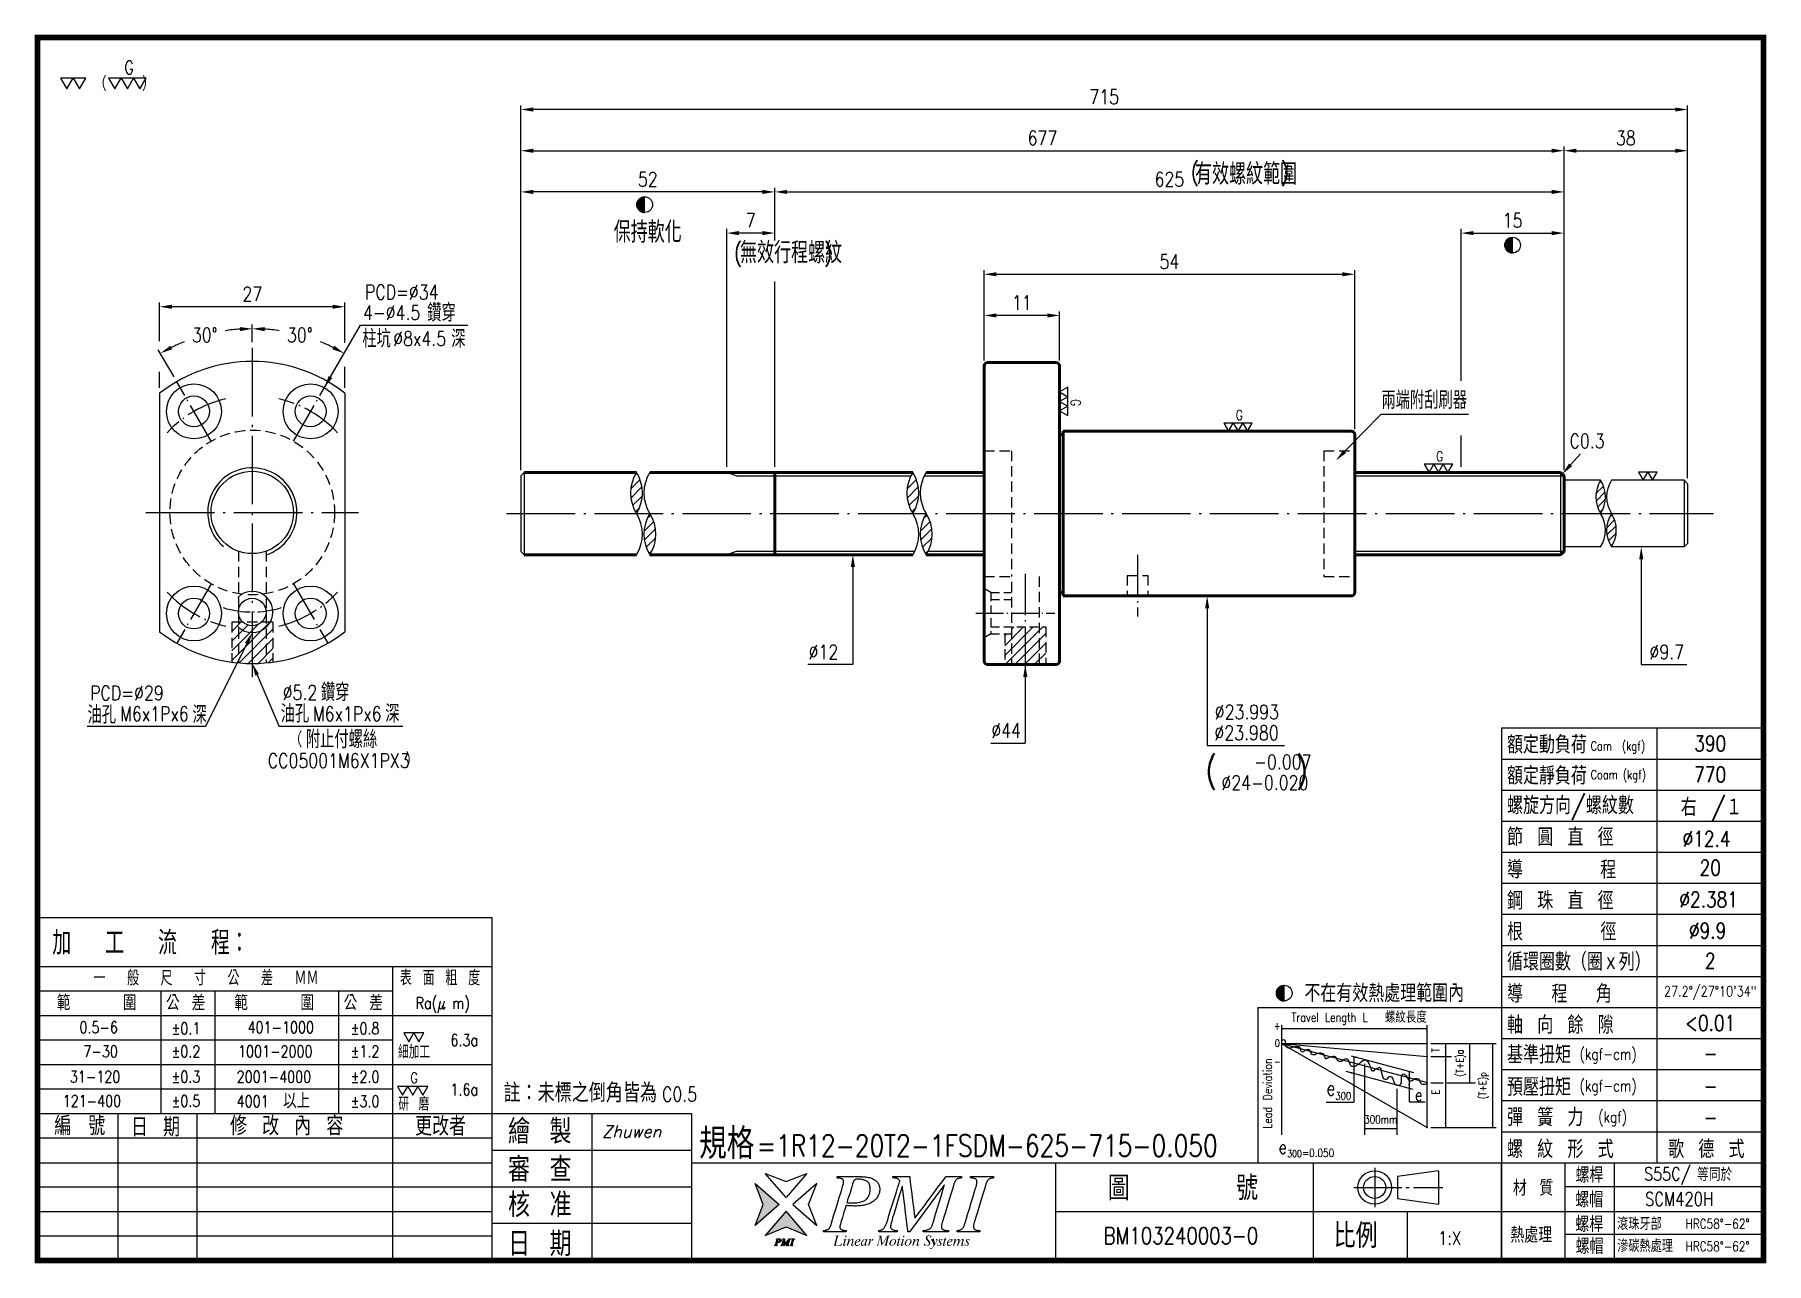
# Model space of a CAD drawing. Header units: millimetres. Extents: x 4928 to 5180, y 39 to 218.
import ezdxf
from ezdxf.enums import TextEntityAlignment as Align

# ---------------------------------------------------------------- set-up
doc = ezdxf.new("R2010")
doc.units = ezdxf.units.MM
doc.header["$LTSCALE"] = 10
for name, pattern in [('C', [2.5625, 2, -0.25, 0.0625, -0.25]), ('H', [0.75, 0.5, -0.25]), ('HIDDEN', [0.375, 0.25, -0.125])]:
    doc.linetypes.add(name, pattern=pattern)
doc.layers.get('0').update_dxf_attribs({"linetype": 'CONTINUOUS'})
doc.layers.get('DEFPOINTS').update_dxf_attribs({"linetype": 'CONTINUOUS'})
for name, color, linetype in [('03', 3, 'CONTINUOUS'), ('04', 4, 'CONTINUOUS'), ('C', 1, 'C'), ('H', 5, 'H')]:
    doc.layers.add(name, color=color, linetype=linetype)
for name, color, linetype, lineweight in [('05', 5, 'HIDDEN', 25), ('AM_0', 7, 'CONTINUOUS', 50), ('AM_5', 3, 'CONTINUOUS', 25)]:
    doc.layers.add(name, color=color, linetype=linetype, lineweight=lineweight)
doc.styles.add('SIMPLEX', font='SIMPLEX.shx', dxfattribs={"width": 0.8, "height": 2.1, "bigfont": 'chineset.shx'})
doc.styles.get("Standard").update_dxf_attribs({"font": 'TXT', "width": 0.8, "bigfont": 'CHINESET'})
doc.styles.add('WW', font='ITALICT.SHX')
doc.dimstyles.new('STANDARD$0', dxfattribs={"dimscale": 0, "dimtxt": 2.1, "dimasz": 1.8, "dimexe": 0.6, "dimexo": 0.8, "dimgap": 0.8, "dimtad": 1, "dimdec": 3, "dimrnd": 0.0005, "dimdsep": 46, "dimtxsty": 'SIMPLEX', "dimcen": 0, "dimclrd": 6, "dimclre": 6, "dimclrt": 3, "dimadec": 1, "dimazin": 2, "dimtp": -0.1, "dimtm": 0.2, "dimtfac": 1, "dimtdec": 3, "dimtmove": 2, "dimatfit": 3, "dimfxl": 0, "dimtvp": 0.790698, "dimarcsym": 0})
doc.dimstyles.new('STANDARD$2', dxfattribs={"dimscale": 0, "dimtxt": 2.1, "dimasz": 1.8, "dimexe": 0.6, "dimexo": 0.8, "dimgap": 0.8, "dimtad": 0, "dimtih": 1, "dimtoh": 1, "dimdec": 3, "dimrnd": 0.0005, "dimdsep": 46, "dimtxsty": 'SIMPLEX', "dimcen": 0, "dimclrd": 6, "dimclre": 6, "dimclrt": 3, "dimadec": 1, "dimazin": 2, "dimtp": -0.1, "dimtm": 0.2, "dimtfac": 1, "dimtdec": 3, "dimtmove": 2, "dimatfit": 3, "dimfxl": 0, "dimtvp": 0.790698, "dimarcsym": 0})
doc.dimstyles.new('STANDARD$7', dxfattribs={"dimscale": 0, "dimtxt": 2.1, "dimasz": 1.8, "dimexe": 0.6, "dimexo": 0.8, "dimgap": 0.8, "dimtad": 1, "dimdec": 3, "dimrnd": 0.0005, "dimdsep": 46, "dimtxsty": 'SIMPLEX', "dimcen": 0, "dimclrd": 6, "dimclre": 6, "dimclrt": 3, "dimadec": 1, "dimazin": 2, "dimtp": -0.1, "dimtm": 0.2, "dimtfac": 1, "dimtdec": 3, "dimtmove": 2, "dimatfit": 3, "dimfxl": 0, "dimtvp": 0.790698, "dimarcsym": 0})

msp = doc.modelspace()

# ---------------------------------------------------------------- texts
at = {"style": 'SIMPLEX', "width": 0.8}
for s, height, p in [('G', 1.9174, (4940.5913, 213.6049)), ('(      )', 1.44044, (4937.2933, 211.4655)), ('保持軟化', 3.1, (5011.8991, 189.6272))]:
    msp.add_text(s, height=height, dxfattribs=at).set_placement(p, align=Align.MIDDLE_LEFT)
for s, height, p in [('(        )', 2.48, (5095.9856, 197.1652)), ('有效螺紋範圍', 3.1, (5096.5969, 196.5386)), ('(        )', 2.48, (5029.4365, 185.4)), ('無效行程螺紋', 3.1, (5030.3039, 185.0836)), ('Cam  (kgf)', 1.30428, (5154.2368, 114.1146)), ('Coam (kgf)', 1.30428, (5154.2368, 109.9349)), ('C0.5', 2.1, (5018.9382, 62.9861))]:
    msp.add_text(s, height=height, dxfattribs=at).set_placement(p)
at = {"color": 3, "style": 'SIMPLEX', "width": 0.8}
msp.add_text('G', height=1.438, rotation=270, dxfattribs=at).set_placement((5079.2187, 165.2856), align=Align.MIDDLE_LEFT)
for s, height, p in [('G', 1.438, (5102.5382, 162.9662)), ('G', 1.438, (5131.7441, 156.9662)), ('G', 1.5339, (4982.2629, 66.4094)), ('=1R12-20T2-1FSDM-625-715-0.050', 3.129134, (5032.7611, 56.5413)), ('BM103240003-0', 2.423691, (5083.2954, 43.4083))]:
    msp.add_text(s, height=height, dxfattribs=at).set_placement(p, align=Align.MIDDLE_LEFT)
for s, height, p in [('390', 2.26211, (5171.6677, 115.1275)), ('770', 2.26211, (5171.6677, 110.6033)), ('20', 2.26211, (5171.6677, 97.0306)), ('2', 2.2621, (5171.6677, 83.458)), ('27.2%%D/27%%D10\'34"', 1.5, (5171.6677, 78.9338)), ('<0.01', 2.26211, (5171.6677, 74.4095))]:
    msp.add_text(s, height=height, dxfattribs=at).set_placement(p, align=Align.MIDDLE)
at = {"color": 3}
for s, height, width, p in [('螺旋方向/螺紋數', 2.58527, 0.9, (5142.0648, 104.8188)), ('右 /１', 2.58527, 0.9, (5167.3742, 104.5559)), ('節 圓 直 徑', 2.58527, 0.9, (5142.0648, 100.1879)), ('導     程', 2.58527, 0.9, (5142.0648, 95.4513)), ('鋼 珠 直 徑', 2.58527, 0.9, (5142.0648, 90.9271)), ('根     徑', 2.58527, 0.9, (5142.0648, 86.4029)), ('加  工  流  程：', 3.462416, 0.8, (4930.0875, 84.356)), ('循環圈數（圈ｘ列）', 2.58527, 0.9, (5142.0648, 82.03)), ('一  般  尺  寸  公  差  ＭＭ', 2.191133, 0.8, (4936.1152, 79.8817)), ('表 面 粗 度', 2.19113, 0.8, (4980.739, 79.8817)), ('範    圍', 2.19312, 0.9, (4930.764, 76.255)), ('公 差', 2.19312, 0.9, (4946.6811, 76.255)), ('範    圍', 2.19312, 0.9, (4956.6303, 76.255)), ('公 差', 2.19312, 0.9, (4972.5473, 76.255)), ('不在有效熱處理範圍內', 2.58527, 0.9, (5112.5409, 77.4487)), ('導  程  角', 2.58527, 0.9, (5142.0648, 77.3544)), ('螺紋長度', 1.69184, 0.9, (5124.2765, 74.4332)), ('軸 向 餘 隙', 2.58527, 0.9, (5142.0648, 72.8337)), ('細加工', 1.93895, 0.8, (4980.4853, 69.2332)), ('基準扭矩 ', 2.58527, 0.9, (5142.0648, 68.4928)), ('預壓扭矩 ', 2.58527, 0.9, (5142.0648, 63.7852)), ('以上', 2.19312, 0.9, (4963.7276, 61.9762)), ('研 磨', 1.93895, 0.8, (4980.5371, 61.6457)), ('編\u3000號^J', 2.74685, 0.9, (4930.3913, 58.0419)), ('日 期', 2.74685, 0.9, (4941.5655, 57.8758)), ('修 改 內 容', 2.74685, 0.9, (4956.0001, 58.0382)), ('更改者', 2.74685, 0.9, (4982.9704, 57.9964)), ('繪 製', 3.55475, 0.9, (4996.508, 56.8175)), ('彈 簧 力', 2.58527, 0.9, (5142.0648, 59.3697)), ('規格', 4.4698, 0.9, (5024.3507, 54.5889)), ('螺 紋 形 式', 2.58527, 0.9, (5142.0648, 54.7333)), ('歌 德 式', 2.58527, 0.9, (5165.5375, 54.7333)), ('審 查', 3.55475, 0.9, (4996.508, 51.2933)), ('螺桿', 2.25578, 0.9, (5152.0415, 51.1309)), ('等同於', 1.89555, 0.9, (5169.7632, 51.396)), ('圖     號', 3.55475, 0.9, (5083.8897, 48.5862)), ('材 質', 2.25578, 0.9, (5142.9255, 49.2435)), ('核 准', 3.55475, 0.9, (4996.508, 46.1287)), ('螺帽', 2.25578, 0.9, (5152.0087, 47.5366)), ('比例', 3.55475, 0.9, (5116.8064, 41.643)), ('螺桿', 2.25578, 0.9, (5152.0251, 43.9681)), ('滾珠牙部', 1.80463, 0.9, (5158.1118, 44.2454)), ('日 期', 3.55475, 0.9, (4996.5018, 40.4485)), ('熱處理', 2.25578, 0.9, (5142.5477, 42.3999)), ('螺帽', 2.25578, 0.9, (5152.0579, 40.7418)), ('滲碳熱處理', 1.80463, 0.9, (5158.1184, 41.0379))]:
    msp.add_text(s, height=height, dxfattribs=dict(at, width=width)).set_placement(p)
at = {"color": 3, "style": 'SIMPLEX', "width": 0.8}
for s, height, p in [('%%C12.4', 2.26211, (5167.6435, 100.1003)), ('%%c2.381', 2.26211, (5167.1777, 91.2592)), ('%%c9.9', 2.26211, (5168.5778, 86.735)), ('Ra(μ m)', 1.70368, (4983.0409, 76.4505)), ('0.5-6', 1.70368, (4934.0556, 72.9299)), ('%%p0.1', 1.70368, (4947.4725, 72.77)), ('401-1000', 1.70368, (4958.5442, 72.9299)), ('%%p0.8', 1.70368, (4973.5661, 72.77)), ('7-30', 1.70368, (4934.6397, 69.4123)), ('%%p0.2', 1.70368, (4947.4725, 69.4123)), ('1001-2000', 1.70368, (4957.1618, 69.4123)), ('%%p1.2', 1.70368, (4973.5661, 69.4123)), ('6.3a', 1.70368, (4988.1083, 71.0542)), ('(kgf-cm)', 1.61579, (5152.6463, 69.0647)), ('-', 2.2621, (5170.7117, 68.8463)), ('31-120', 1.70368, (4932.6538, 65.7166)), ('%%p0.3', 1.70368, (4947.4725, 65.7166)), ('2001-4000', 1.70368, (4956.9621, 65.7166)), ('%%p2.0', 1.70368, (4973.5661, 65.7166)), ('(kgf-cm)', 1.61579, (5152.6463, 64.4449)), ('121-400', 1.70368, (4931.6091, 62.1915)), ('%%p0.5', 1.70368, (4947.4725, 62.1915)), ('4001', 1.70368, (4956.9621, 62.1469)), ('%%p3.0', 1.70368, (4973.5661, 62.1469)), ('1.6a', 1.70368, (4988.1083, 63.8627)), ('-', 2.2621, (5170.7117, 64.1097)), ('(kgf)', 1.61579, (5155.3463, 59.9206)), ('-', 2.2621, (5170.7117, 59.5111)), ('S55C/', 1.9143, (5162.0467, 51.4651)), ('SCM420H', 1.9714, (5162.1704, 47.7894)), ('HRC58%%d-62%%d', 1.401886, (5168.0687, 44.4566)), ('1:X', 1.9714, (5132.0095, 42.0835)), ('HRC58%%d-62%%d', 1.401886, (5168.0687, 41.1693))]:
    msp.add_text(s, height=height, dxfattribs=at).set_placement(p)
at = {"color": 3, "linetype": 'ByBlock', "width": 0.8}
for s, height, p in [('Travel Length L', 1.283704, (5116.2184, 75.2263)), ('300mm', 1.17673, (5123.6593, 60.36))]:
    msp.add_text(s, height=height, dxfattribs=at).set_placement(p, align=Align.MIDDLE_CENTER)
for s, p in [('+', (5108.5919, 73.9808)), ('0', (5108.5919, 71.4556)), ('-', (5108.5919, 68.79))]:
    msp.add_text(s, height=1.0698, dxfattribs=at).set_placement(p, align=Align.MIDDLE)
for s, height, p in [('T', 1.0698, (5131.6662, 70.4263)), ('(T+E)a', 1.06975, (5135.1702, 68.5558)), ('(T+E)p', 1.06975, (5138.51, 65.285)), ('E', 1.0698, (5131.6662, 64.3579))]:
    msp.add_text(s, height=height, rotation=90, dxfattribs=at).set_placement(p, align=Align.MIDDLE_CENTER)
msp.add_text('Lead Deviation', height=1.283704, rotation=90, dxfattribs=at).set_placement((5107.1421, 64.1303), align=Align.MIDDLE)
at = {"width": 0.9}
msp.add_text('註：未標之倒角皆為', height=2.76301, dxfattribs=at).set_placement((4995.8369, 62.8553))
at = {"color": 3, "width": 0.8}
for s, height, p in [('e', 2.1395, (5117.0666, 64.9105)), ('300', 1.11254, (5119.3498, 63.7806)), ('e', 1.7829, (5129.7473, 63.946)), ('e', 1.9701, (5109.9907, 56.329)), ('300', 1.02447, (5112.1583, 55.3877)), ('=0.050', 1.18208, (5116.8838, 55.4811))]:
    msp.add_text(s, height=height, dxfattribs=at).set_placement(p, align=Align.MIDDLE_RIGHT)
at = {"color": 3, "style": 'WW'}
msp.add_text('Zhuwen', height=1.7171, dxfattribs=at).set_placement((5010.2138, 57.7397))
at = {"color": 3, "style": 'SIMPLEX'}
for s, insert, char_height, attachment_point in [('PCD=%%C34', (4975.6548, 179.8275), 2.1, 7), ('鑽穿', (4984.7202, 176.5773), 2.6, 7), ('4-%%C4.5', (4975.3622, 176.8481), 2.1, 7), ('柱坑', (4975.2785, 172.7872), 2.6, 7), ('%%C8x4.5', (4979.7766, 173.057), 2.1, 7), ('深', (4988.2291, 172.7872), 2.6, 7), ('兩端附刮刷器', (5123.7578, 163.8549), 2.6, 7), ('油孔', (4935.2282, 118.0211), 2.6, 7), ('M6x1Px6', (4949.9773, 118.3957), 2.1, 9), ('深', (4950.5217, 118.0211), 2.6, 7), ('油孔', (4963.3781, 118.1779), 2.6, 7), ('M6x1Px6', (4978.0664, 118.3957), 2.1, 9), ('深', (4978.6109, 118.1779), 2.6, 7), ('%%C23.993', (5099.4749, 118.6604), 2.1, 7), ('%%c44', (5066.9222, 115.9678), 2.1, 7), ('%%C23.980', (5099.4305, 115.6306), 2.1, 7), ('(      )', (5098.1412, 108.3568), 3.5, 7), ('-0.007', (5105.2117, 111.3866), 2.1, 7), ('%%C24-0.020', (5100.4435, 108.3568), 2.1, 7)]:
    msp.add_mtext(s, dxfattribs=dict(at, insert=insert, char_height=char_height, attachment_point=attachment_point))
at = {"style": 'SIMPLEX'}
for s, insert, char_height, attachment_point in [('鑽穿', (4969.2452, 121.2835), 2.6, 7), ('%%C5.2', (4968.7008, 121.5012), 2.1, 9), ('(      ', (4966.1509, 115.6609), 1.536, 5), ('附止付螺絲', (4967.0434, 114.4285), 2.6, 7), ('CC05001M6X1PX3', (4982.1638, 111.565), 2.1, 9), ('      )', (4979.4325, 112.6482), 1.536, 5)]:
    msp.add_mtext(s, dxfattribs=dict(at, insert=insert, char_height=char_height, attachment_point=attachment_point))
at = {"layer": '03', "width": 0.9}
for s, p in [('額定動負荷', (5142.0648, 113.6667)), ('額定靜負荷', (5142.0648, 109.1425))]:
    msp.add_text(s, height=2.58527, dxfattribs=at).set_placement(p)
at = {"layer": 'AM_5', "color": 3, "style": 'SIMPLEX', "width": 0.8}
msp.add_text('PCD=%%C29', height=2.1, dxfattribs=at).set_placement((4935.6106, 121.4226))
at = {"layer": 'AM_5', "color": 3, "char_height": 2.1, "style": 'SIMPLEX'}
for s, insert, attachment_point in [('C0.3', (5151.1726, 158.1431), 7), ('%%C12', (5044.6176, 127.4186), 9), ('%%C9.7', (5162.8242, 127.4186), 7)]:
    msp.add_mtext(s, dxfattribs=dict(at, insert=insert, attachment_point=attachment_point))

# ---------------------------------------------------------------- blocks, each defined once
blk = doc.blocks.new('*X4')
at = {"color": 0}
for p, q in [((509.58, 88.4), (512.19, 88.4)), ((509.64, 88.45), (512.19, 88.45)), ((509.7, 88.5), (512.19, 88.5)), ((509.76, 88.55), (512.19, 88.55)), ((509.83, 88.6), (512.19, 88.6)), ((509.9, 88.65), (512.19, 88.65)), ((509.97, 88.7), (512.19, 88.7)), ((510.05, 88.75), (512.19, 88.75)), ((510.13, 88.8), (512.19, 88.8)), ((510.22, 88.85), (512.19, 88.85)), ((510.31, 88.9), (512.19, 88.9)), ((510.41, 88.95), (512.19, 88.95)), ((510.51, 89), (512.19, 89)), ((510.62, 89.05), (512.19, 89.05)), ((510.75, 89.1), (512.19, 89.1)), ((510.89, 89.15), (512.19, 89.15)), ((511.04, 89.2), (512.19, 89.2)), ((511.22, 89.25), (512.19, 89.25)), ((511.45, 89.3), (512.19, 89.3)), ((511.81, 89.35), (512.19, 89.35)), ((508.19, 85.6), (512.19, 85.6)), ((508.19, 85.55), (512.19, 85.55)), ((508.19, 85.5), (512.19, 85.5)), ((508.19, 85.45), (512.19, 85.45)), ((508.19, 85.4), (512.19, 85.4)), ((508.19, 85.35), (512.19, 85.35)), ((508.19, 85.3), (512.19, 85.3)), ((508.19, 85.25), (512.19, 85.25)), ((508.19, 85.2), (512.19, 85.2)), ((508.19, 85.15), (512.19, 85.15)), ((508.2, 85.7), (512.19, 85.7)), ((508.2, 85.65), (512.19, 85.65)), ((508.2, 85.1), (512.19, 85.1)), ((508.2, 85.05), (512.19, 85.05)), ((508.2, 85), (512.19, 85)), ((508.21, 85.8), (512.19, 85.8)), ((508.21, 85.75), (512.19, 85.75)), ((508.21, 84.95), (512.19, 84.95)), ((508.21, 84.9), (512.19, 84.9)), ((508.22, 85.9), (512.19, 85.9)), ((508.22, 85.85), (512.19, 85.85)), ((508.22, 84.85), (512.19, 84.85)), ((508.23, 85.95), (512.19, 85.95)), ((508.23, 84.8), (512.19, 84.8)), ((508.23, 84.75), (512.19, 84.75)), ((508.24, 86), (512.19, 86)), ((508.24, 84.7), (512.19, 84.7)), ((508.25, 86.1), (512.19, 86.1)), ((508.25, 86.05), (512.19, 86.05)), ((508.25, 84.65), (512.19, 84.65)), ((508.26, 86.15), (512.19, 86.15)), ((508.26, 84.6), (512.19, 84.6)), ((508.27, 86.2), (512.19, 86.2)), ((508.27, 84.55), (512.19, 84.55)), ((508.28, 84.5), (512.19, 84.5)), ((508.29, 86.25), (512.19, 86.25)), ((508.29, 84.45), (512.19, 84.45)), ((508.3, 86.3), (512.19, 86.3)), ((508.31, 86.35), (512.19, 86.35)), ((508.31, 84.4), (512.19, 84.4)), ((508.32, 86.4), (512.19, 86.4)), ((508.32, 84.35), (512.19, 84.35)), ((508.33, 84.3), (512.19, 84.3)), ((508.34, 86.45), (512.19, 86.45)), ((508.35, 86.5), (512.19, 86.5)), ((508.35, 84.25), (512.19, 84.25)), ((508.36, 84.2), (512.19, 84.2)), ((508.37, 86.55), (512.19, 86.55)), ((508.38, 86.6), (512.19, 86.6)), ((508.38, 84.15), (512.19, 84.15)), ((508.39, 84.1), (512.19, 84.1)), ((508.4, 86.65), (512.19, 86.65)), ((508.41, 84.05), (512.19, 84.05)), ((508.42, 86.7), (512.19, 86.7)), ((508.43, 86.75), (512.19, 86.75)), ((508.43, 84), (512.19, 84)), ((508.45, 86.8), (512.19, 86.8)), ((508.45, 83.95), (512.19, 83.95)), ((508.47, 86.85), (512.19, 86.85)), ((508.47, 83.9), (512.19, 83.9)), ((508.49, 86.9), (512.19, 86.9)), ((508.49, 83.85), (512.19, 83.85)), ((508.51, 86.95), (512.19, 86.95)), ((508.51, 83.8), (512.19, 83.8)), ((508.53, 83.75), (512.19, 83.75)), ((508.54, 87), (512.19, 87)), ((508.55, 83.7), (512.19, 83.7)), ((508.56, 87.05), (512.19, 87.05)), ((508.57, 83.65), (512.19, 83.65)), ((508.58, 87.1), (512.19, 87.1)), ((508.6, 83.6), (512.19, 83.6)), ((508.61, 87.15), (512.19, 87.15)), ((508.62, 83.55), (512.19, 83.55)), ((508.63, 87.2), (512.19, 87.2)), ((508.65, 83.5), (512.19, 83.5)), ((508.66, 87.25), (512.19, 87.25)), ((508.68, 87.3), (512.19, 87.3)), ((508.68, 83.45), (512.19, 83.45)), ((508.7, 83.4), (512.19, 83.4)), ((508.71, 87.35), (512.19, 87.35)), ((508.73, 83.35), (512.19, 83.35)), ((508.74, 87.4), (512.19, 87.4)), ((508.76, 83.3), (512.19, 83.3)), ((508.77, 87.45), (512.19, 87.45)), ((508.79, 83.25), (512.19, 83.25)), ((508.8, 87.5), (512.19, 87.5)), ((508.83, 87.55), (512.19, 87.55)), ((508.83, 83.2), (512.19, 83.2)), ((508.86, 83.15), (512.19, 83.15)), ((508.87, 87.6), (512.19, 87.6)), ((508.89, 83.1), (512.19, 83.1)), ((508.9, 87.65), (512.19, 87.65)), ((508.93, 83.05), (512.19, 83.05)), ((508.94, 87.7), (512.19, 87.7)), ((508.96, 83), (512.19, 83)), ((508.97, 87.75), (512.19, 87.75)), ((509, 82.95), (512.19, 82.95)), ((509.01, 87.8), (512.19, 87.8)), ((509.04, 82.9), (512.19, 82.9)), ((509.05, 87.85), (512.19, 87.85)), ((509.08, 82.85), (512.19, 82.85)), ((509.09, 87.9), (512.19, 87.9)), ((509.12, 82.8), (512.19, 82.8)), ((509.13, 87.95), (512.19, 87.95)), ((509.16, 82.75), (512.19, 82.75)), ((509.18, 88), (512.19, 88)), ((509.21, 82.7), (512.19, 82.7)), ((509.22, 88.05), (512.19, 88.05)), ((509.25, 82.65), (512.19, 82.65)), ((509.27, 88.1), (512.19, 88.1)), ((509.3, 82.6), (512.19, 82.6)), ((509.31, 88.15), (512.19, 88.15)), ((509.35, 82.55), (512.19, 82.55)), ((509.36, 88.2), (512.19, 88.2)), ((509.4, 82.5), (512.19, 82.5)), ((509.41, 88.25), (512.19, 88.25)), ((509.45, 82.45), (512.19, 82.45)), ((509.47, 88.3), (512.19, 88.3)), ((509.5, 82.4), (512.19, 82.4)), ((509.52, 88.35), (512.19, 88.35)), ((509.56, 82.35), (512.19, 82.35)), ((509.62, 82.3), (512.19, 82.3)), ((509.68, 82.25), (512.19, 82.25)), ((509.74, 82.2), (512.19, 82.2)), ((509.81, 82.15), (512.19, 82.15)), ((509.88, 82.1), (512.19, 82.1)), ((509.95, 82.05), (512.19, 82.05)), ((510.03, 82), (512.19, 82)), ((510.11, 81.95), (512.19, 81.95)), ((510.19, 81.9), (512.19, 81.9)), ((510.28, 81.85), (512.19, 81.85)), ((510.38, 81.8), (512.19, 81.8)), ((510.48, 81.75), (512.19, 81.75)), ((510.59, 81.7), (512.19, 81.7)), ((510.71, 81.65), (512.19, 81.65)), ((510.84, 81.6), (512.19, 81.6)), ((510.99, 81.55), (512.19, 81.55)), ((511.17, 81.5), (512.19, 81.5)), ((511.38, 81.45), (512.19, 81.45)), ((511.68, 81.4), (512.19, 81.4))]:
    blk.add_line(p, q, dxfattribs=at)
blk = doc.blocks.new('*D15')
at = {"color": 6, "lineweight": -2}
blk.add_line((5033.57, 195.48), (5000.17, 195.48), dxfattribs=at)
at = {"color": 6}
for points in [[(5000.17, 195.78), (5000.17, 195.18), (4998.37, 195.48)], [(5033.57, 195.78), (5033.57, 195.18), (5035.37, 195.48)]]:
    blk.add_solid(points, dxfattribs=at)
at = {"layer": 'DEFPOINTS', "color": 0}
for p in [(4998.37, 195.48), (4998.37, 154.12), (5035.37, 154.62)]:
    blk.add_point(p, dxfattribs=at)
at = {"color": 3, "insert": (5016.87, 197.33), "char_height": 2.1, "attachment_point": 5, "style": 'SIMPLEX'}
blk.add_mtext('52', dxfattribs=at)
blk = doc.blocks.new('*D16')
at = {"layer": 'AM_5', "color": 6, "lineweight": -2}
for p, q in [((5065.87, 170.92), (5065.87, 178.08)), ((5075.07, 177.48), (5067.67, 177.48)), ((5076.87, 170.92), (5076.87, 178.08))]:
    blk.add_line(p, q, dxfattribs=at)
at = {"layer": 'AM_5', "color": 6}
for points in [[(5067.67, 177.78), (5067.67, 177.18), (5065.87, 177.48)], [(5075.07, 177.78), (5075.07, 177.18), (5076.87, 177.48)]]:
    blk.add_solid(points, dxfattribs=at)
at = {"layer": 'DEFPOINTS', "color": 0}
for p in [(5065.87, 177.48), (5065.87, 170.12), (5076.87, 170.12)]:
    blk.add_point(p, dxfattribs=at)
at = {"layer": 'AM_5', "color": 3, "insert": (5071.37, 179.33), "char_height": 2.1, "attachment_point": 5, "style": 'SIMPLEX'}
blk.add_mtext('11', dxfattribs=at)
blk = doc.blocks.new('*D17')
at = {"layer": 'AM_5', "color": 6, "lineweight": -2}
for p, q in [((5065.87, 170.92), (5065.87, 184.08)), ((5067.67, 183.48), (5118.07, 183.48)), ((5119.87, 160.92), (5119.87, 184.08))]:
    blk.add_line(p, q, dxfattribs=at)
at = {"layer": 'AM_5', "color": 6}
for points in [[(5067.67, 183.78), (5067.67, 183.18), (5065.87, 183.48)], [(5118.07, 183.78), (5118.07, 183.18), (5119.87, 183.48)]]:
    blk.add_solid(points, dxfattribs=at)
at = {"layer": 'DEFPOINTS', "color": 0}
for p in [(5119.87, 183.48), (5065.87, 170.12), (5119.87, 160.12)]:
    blk.add_point(p, dxfattribs=at)
at = {"layer": 'AM_5', "color": 3, "insert": (5092.87, 185.33), "char_height": 2.1, "attachment_point": 5, "style": 'SIMPLEX'}
blk.add_mtext('54', dxfattribs=at)
blk = doc.blocks.new('*D18')
at = {"layer": 'AM_5', "color": 6, "lineweight": -2}
for p, q in [((5150.37, 154.92), (5150.37, 202.08)), ((5168.37, 153.77), (5168.37, 202.08)), ((5152.17, 201.48), (5166.57, 201.48))]:
    blk.add_line(p, q, dxfattribs=at)
at = {"layer": 'AM_5', "color": 6}
for points in [[(5152.17, 201.78), (5152.17, 201.18), (5150.37, 201.48)], [(5166.57, 201.78), (5166.57, 201.18), (5168.37, 201.48)]]:
    blk.add_solid(points, dxfattribs=at)
at = {"layer": 'DEFPOINTS', "color": 0}
for p in [(5168.37, 201.48), (5150.37, 154.12), (5168.37, 152.97)]:
    blk.add_point(p, dxfattribs=at)
at = {"layer": 'AM_5', "color": 3, "insert": (5159.37, 203.33), "char_height": 2.1, "attachment_point": 5, "style": 'SIMPLEX'}
blk.add_mtext('38', dxfattribs=at)
blk = doc.blocks.new('*D19')
at = {"layer": 'AM_5', "color": 6, "lineweight": -2}
for p, q in [((4998.37, 154.92), (4998.37, 208.08)), ((5166.57, 207.48), (5000.17, 207.48)), ((5168.37, 153.77), (5168.37, 208.08))]:
    blk.add_line(p, q, dxfattribs=at)
at = {"layer": 'AM_5', "color": 6}
for points in [[(5000.17, 207.78), (5000.17, 207.18), (4998.37, 207.48)], [(5166.57, 207.78), (5166.57, 207.18), (5168.37, 207.48)]]:
    blk.add_solid(points, dxfattribs=at)
at = {"layer": 'DEFPOINTS', "color": 0}
for p in [(4998.37, 207.48), (4998.37, 154.12), (5168.37, 152.97)]:
    blk.add_point(p, dxfattribs=at)
at = {"layer": 'AM_5', "color": 3, "insert": (5083.37, 209.33), "char_height": 2.1, "attachment_point": 5, "style": 'SIMPLEX'}
blk.add_mtext('715', dxfattribs=at)
blk = doc.blocks.new('*D20')
at = {"layer": 'AM_5', "color": 6, "lineweight": -2}
for p, q in [((5028.37, 155.42), (5028.37, 190.08)), ((5033.57, 189.48), (5030.17, 189.48))]:
    blk.add_line(p, q, dxfattribs=at)
at = {"layer": 'AM_5', "color": 6}
for points in [[(5030.17, 189.78), (5030.17, 189.18), (5028.37, 189.48)], [(5033.57, 189.78), (5033.57, 189.18), (5035.37, 189.48)]]:
    blk.add_solid(points, dxfattribs=at)
at = {"layer": 'DEFPOINTS', "color": 0}
for p in [(5028.37, 189.48), (5028.37, 154.62), (5035.37, 154.62)]:
    blk.add_point(p, dxfattribs=at)
at = {"layer": 'AM_5', "color": 3, "insert": (5031.87, 191.33), "char_height": 2.1, "attachment_point": 5, "style": 'SIMPLEX'}
blk.add_mtext('7', dxfattribs=at)
blk = doc.blocks.new('PMI')
h = blk.add_hatch(color=4)
h.paths.add_polyline_path([(8, -17.9), (8, -17.9), (-5.8, -5.8), (-1.1, -17.9), (-5.8, -30)])
h.paths.add_polyline_path([(12.1, -21.9), (0, -35.8), (12.1, -30.8), (24.1, -35.8)])
h.paths.add_polyline_path([(15.5, -41.3), (15.5, -41.3), (15.6, -41.2), (15.6, -41.2), (15.6, -41.1), (15.6, -41.1), (15.6, -41), (15.6, -41), (15.7, -40.9), (15.7, -40.7), (15.8, -40.4), (15.9, -40), (16, -39.6), (16.1, -39.2), (16.2, -38.9), (16.3, -38.7), (16.3, -38.6), (16.3, -38.5), (16.4, -38.5), (16.4, -38.4), (16.4, -38.3), (16.4, -38.3), (16.4, -38.2), (16.4, -38.2), (16.5, -38.1), (16.5, -38.1), (16.5, -38.1), (16.5, -38.1), (16.5, -38), (16.6, -38), (16.6, -38), (16.6, -38), (16.6, -38), (16.6, -37.9), (16.7, -37.9), (16.7, -37.9), (16.7, -37.9), (16.8, -37.9), (16.8, -37.9), (16.8, -37.9), (16.9, -37.9), (16.9, -37.9), (16.9, -37.9), (17, -37.9), (17, -37.9), (17, -37.8), (17, -37.8), (17, -37.8), (17, -37.8), (16.9, -37.8), (16.8, -37.8), (16.6, -37.8), (16.4, -37.8), (16.1, -37.8), (15.9, -37.8), (15.7, -37.8), (15.5, -37.8), (15.5, -37.8), (15.5, -37.8), (15.5, -37.8), (15.5, -37.8), (15.5, -37.9), (15.5, -37.9), (15.5, -37.9), (15.5, -37.9), (15.6, -37.9), (15.6, -37.9), (15.6, -37.9), (15.7, -37.9), (15.7, -37.9), (15.7, -37.9), (15.8, -37.9), (15.8, -37.9), (15.8, -37.9), (15.8, -38), (15.9, -38), (15.9, -38), (15.9, -38), (15.9, -38.1), (15.9, -38.1), (15.9, -38.1), (15.9, -38.2), (15.9, -38.2), (15.9, -38.2), (15.9, -38.3), (15.9, -38.3), (15.9, -38.4), (15.9, -38.4), (15.8, -38.5), (15.8, -38.6), (15.8, -38.6), (15.7, -38.9), (15.6, -39.2), (15.5, -39.5), (15.4, -39.9), (15.3, -40.3), (15.2, -40.6), (15.2, -40.8), (15.1, -40.9), (15.1, -41), (15.1, -41.1), (15.1, -41.1), (15.1, -41.2), (15, -41.2), (15, -41.3), (15, -41.3), (15, -41.4), (14.9, -41.4), (14.9, -41.4), (14.9, -41.5), (14.8, -41.5), (14.8, -41.5), (14.8, -41.5), (14.8, -41.5), (14.7, -41.5), (14.7, -41.5), (14.7, -41.6), (14.6, -41.6), (14.6, -41.6), (14.5, -41.6), (14.5, -41.6), (14.5, -41.6), (14.4, -41.6), (14.4, -41.6), (14.4, -41.6), (14.4, -41.6), (14.4, -41.7), (14.5, -41.7), (14.6, -41.7), (14.8, -41.7), (15.1, -41.7), (15.3, -41.7), (15.6, -41.7), (15.8, -41.7), (15.9, -41.7), (16, -41.7), (16, -41.6), (16, -41.6), (16, -41.6), (16, -41.6), (16, -41.6), (16, -41.6), (15.9, -41.6), (15.9, -41.6), (15.8, -41.6), (15.8, -41.5), (15.8, -41.5), (15.7, -41.5), (15.7, -41.5), (15.7, -41.5), (15.6, -41.5), (15.6, -41.5), (15.6, -41.5), (15.6, -41.4), (15.5, -41.4), (15.5, -41.4), (15.5, -41.3)])
h.paths.add_polyline_path([(13.5, -41.5), (13.4, -41.5), (13.4, -41.5), (13.4, -41.5), (13.3, -41.5), (13.3, -41.4), (13.3, -41.4), (13.3, -41.4), (13.3, -41.3), (13.3, -41.3), (13.3, -41.3), (13.3, -41.2), (13.3, -41.2), (13.3, -41.2), (13.3, -41.1), (13.3, -41.1), (13.4, -41), (13.4, -41), (13.4, -40.7), (13.5, -40.4), (13.7, -40), (13.8, -39.6), (13.9, -39.2), (14, -38.9), (14, -38.7), (14.1, -38.6), (14.1, -38.5), (14.1, -38.4), (14.1, -38.4), (14.2, -38.3), (14.2, -38.3), (14.2, -38.2), (14.2, -38.2), (14.2, -38.1), (14.2, -38.1), (14.3, -38.1), (14.3, -38), (14.3, -38), (14.3, -38), (14.3, -38), (14.4, -37.9), (14.4, -37.9), (14.5, -37.9), (14.5, -37.9), (14.5, -37.9), (14.6, -37.9), (14.6, -37.9), (14.7, -37.9), (14.7, -37.9), (14.8, -37.9), (14.8, -37.9), (14.8, -37.8), (14.8, -37.8), (14.8, -37.8), (14.8, -37.8), (14.7, -37.8), (14.7, -37.8), (14.5, -37.8), (14.4, -37.8), (14.2, -37.8), (14.1, -37.8), (14, -37.8), (13.9, -37.8), (13.9, -37.8), (13.8, -37.9), (13.6, -38.2), (13.3, -38.6), (12.9, -39.1), (12.5, -39.6), (12.2, -40.1), (11.9, -40.5), (11.6, -40.8), (11.6, -40.9), (11.6, -40.8), (11.5, -40.5), (11.5, -40.1), (11.4, -39.6), (11.3, -39.1), (11.3, -38.6), (11.2, -38.2), (11.2, -37.9), (11.2, -37.8), (11.2, -37.8), (11.1, -37.8), (10.9, -37.8), (10.8, -37.8), (10.6, -37.8), (10.5, -37.8), (10.3, -37.8), (10.3, -37.8), (10.2, -37.8), (10.2, -37.8), (10.2, -37.8), (10.2, -37.8), (10.2, -37.9), (10.2, -37.9), (10.2, -37.9), (10.3, -37.9), (10.3, -37.9), (10.4, -37.9), (10.4, -37.9), (10.4, -37.9), (10.5, -37.9), (10.5, -38), (10.5, -38), (10.6, -38), (10.6, -38), (10.6, -38), (10.6, -38.1), (10.6, -38.1), (10.7, -38.1), (10.7, -38.1), (10.7, -38.2), (10.6, -38.5), (10.5, -38.9), (10.3, -39.3), (10.2, -39.8), (10.1, -40.3), (10, -40.7), (9.9, -40.9), (9.8, -41), (9.8, -41.1), (9.8, -41.2), (9.8, -41.2), (9.8, -41.3), (9.7, -41.3), (9.7, -41.4), (9.7, -41.4), (9.7, -41.4), (9.7, -41.4), (9.6, -41.5), (9.6, -41.5), (9.6, -41.5), (9.5, -41.5), (9.5, -41.5), (9.4, -41.6), (9.4, -41.6), (9.3, -41.6), (9.2, -41.6), (9.2, -41.6), (9.2, -41.6), (9.2, -41.6), (9.2, -41.6), (9.2, -41.6), (9.1, -41.6), (9.1, -41.6), (9.1, -41.7), (9.2, -41.7), (9.3, -41.7), (9.5, -41.7), (9.7, -41.7), (9.9, -41.7), (10.1, -41.7), (10.3, -41.7), (10.4, -41.7), (10.4, -41.7), (10.4, -41.7), (10.4, -41.6), (10.4, -41.6), (10.4, -41.6), (10.5, -41.6), (10.5, -41.6), (10.5, -41.6), (10.4, -41.6), (10.3, -41.6), (10.3, -41.5), (10.2, -41.5), (10.2, -41.5), (10.2, -41.5), (10.1, -41.5), (10.1, -41.5), (10.1, -41.5), (10, -41.4), (10, -41.4), (10, -41.4), (10, -41.3), (10, -41.3), (10, -41.3), (10, -41.2), (10, -41.2), (10, -41.1), (10, -41.1), (10.1, -41), (10.1, -41), (10.1, -40.9), (10.1, -40.8), (10.2, -40.6), (10.3, -40.3), (10.4, -39.9), (10.5, -39.5), (10.6, -39.1), (10.7, -38.8), (10.8, -38.6), (10.8, -38.5), (10.8, -38.6), (10.8, -38.9), (10.9, -39.3), (10.9, -39.8), (11, -40.4), (11.1, -40.9), (11.1, -41.3), (11.2, -41.6), (11.2, -41.7), (11.2, -41.7), (11.2, -41.7), (11.2, -41.7), (11.2, -41.7), (11.3, -41.7), (11.3, -41.7), (11.3, -41.7), (11.4, -41.6), (11.6, -41.3), (11.9, -40.9), (12.2, -40.4), (12.6, -39.8), (13, -39.3), (13.3, -38.9), (13.5, -38.6), (13.6, -38.5), (13.6, -38.6), (13.5, -38.8), (13.4, -39.1), (13.3, -39.4), (13.2, -39.8), (13.1, -40.2), (13, -40.5), (13, -40.7), (12.9, -40.8), (12.9, -40.9), (12.9, -40.9), (12.9, -41), (12.8, -41.1), (12.8, -41.2), (12.8, -41.2), (12.8, -41.3), (12.8, -41.3), (12.7, -41.3), (12.7, -41.4), (12.7, -41.4), (12.7, -41.4), (12.7, -41.4), (12.6, -41.5), (12.6, -41.5), (12.6, -41.5), (12.5, -41.5), (12.5, -41.5), (12.5, -41.5), (12.4, -41.6), (12.4, -41.6), (12.3, -41.6), (12.3, -41.6), (12.2, -41.6), (12.2, -41.6), (12.2, -41.6), (12.2, -41.6), (12.2, -41.6), (12.2, -41.6), (12.2, -41.6), (12.1, -41.6), (12.1, -41.7), (12.2, -41.7), (12.3, -41.7), (12.6, -41.7), (12.8, -41.7), (13.1, -41.7), (13.3, -41.7), (13.6, -41.7), (13.7, -41.7), (13.8, -41.7), (13.8, -41.6), (13.8, -41.6), (13.8, -41.6), (13.8, -41.6), (13.8, -41.6), (13.8, -41.6), (13.7, -41.6), (13.7, -41.6), (13.7, -41.6), (13.7, -41.6), (13.6, -41.6), (13.6, -41.6), (13.5, -41.6), (13.5, -41.5)])
h.paths.add_polyline_path([(6.8, -40.4), (6.9, -40.2), (6.9, -40.1), (7, -39.9), (7, -39.8), (7, -39.8), (7.1, -39.8), (7.2, -39.8), (7.3, -39.8), (7.3, -39.8), (7.4, -39.9), (7.5, -39.9), (7.6, -39.9), (7.6, -39.9), (7.7, -39.9), (7.8, -39.9), (7.9, -39.9), (8, -39.9), (8.1, -39.8), (8.1, -39.8), (8.2, -39.8), (8.3, -39.8), (8.4, -39.7), (8.5, -39.7), (8.6, -39.7), (8.6, -39.6), (8.7, -39.6), (8.8, -39.5), (8.8, -39.5), (8.9, -39.4), (9, -39.4), (9, -39.3), (9, -39.2), (9.1, -39.2), (9.1, -39.1), (9.2, -39.1), (9.2, -39), (9.2, -38.9), (9.2, -38.9), (9.2, -38.8), (9.2, -38.7), (9.2, -38.7), (9.2, -38.6), (9.2, -38.5), (9.2, -38.4), (9.2, -38.4), (9.1, -38.3), (9.1, -38.2), (9.1, -38.2), (9, -38.1), (8.9, -38), (8.9, -38), (8.8, -37.9), (8.7, -37.9), (8.6, -37.9), (8.5, -37.8), (8.4, -37.8), (8.3, -37.8), (8.2, -37.8), (8, -37.8), (8, -37.8), (7.8, -37.8), (7.6, -37.8), (7.4, -37.8), (7.1, -37.8), (6.9, -37.8), (6.7, -37.8), (6.6, -37.8), (6.5, -37.8), (6.5, -37.8), (6.5, -37.8), (6.5, -37.8), (6.5, -37.9), (6.5, -37.9), (6.5, -37.9), (6.6, -37.9), (6.6, -37.9), (6.7, -37.9), (6.7, -37.9), (6.8, -37.9), (6.8, -37.9), (6.8, -38), (6.9, -38), (6.9, -38), (6.9, -38.1), (6.9, -38.1), (6.9, -38.1), (6.9, -38.2), (6.9, -38.2), (6.9, -38.3), (6.9, -38.3), (6.9, -38.4), (6.9, -38.4), (6.8, -38.5), (6.8, -38.6), (6.8, -38.7), (6.8, -38.7), (6.7, -38.9), (6.6, -39.2), (6.5, -39.6), (6.4, -40), (6.3, -40.3), (6.2, -40.6), (6.2, -40.8), (6.2, -40.9), (6.1, -41), (6.1, -41.1), (6.1, -41.2), (6, -41.2), (6, -41.3), (6, -41.4), (6, -41.4), (5.9, -41.4), (5.9, -41.5), (5.9, -41.5), (5.8, -41.5), (5.8, -41.5), (5.8, -41.5), (5.7, -41.5), (5.7, -41.6), (5.6, -41.6), (5.6, -41.6), (5.5, -41.6), (5.5, -41.6), (5.5, -41.6), (5.5, -41.6), (5.5, -41.6), (5.5, -41.6), (5.5, -41.7), (5.5, -41.7), (5.6, -41.7), (5.9, -41.7), (6.1, -41.7), (6.3, -41.7), (6.6, -41.7), (6.8, -41.7), (6.9, -41.7), (7, -41.7), (7, -41.7), (7, -41.6), (7, -41.6), (7, -41.6), (7, -41.6), (7, -41.6), (6.9, -41.6), (6.9, -41.6), (6.8, -41.6), (6.8, -41.5), (6.8, -41.5), (6.7, -41.5), (6.7, -41.5), (6.7, -41.5), (6.6, -41.5), (6.6, -41.4), (6.6, -41.4), (6.6, -41.4), (6.6, -41.4), (6.6, -41.3), (6.6, -41.3), (6.6, -41.3), (6.6, -41.2), (6.6, -41.2), (6.6, -41.1), (6.6, -41), (6.6, -41), (6.7, -40.9), (6.7, -40.9), (6.7, -40.8), (6.8, -40.6)])
h.paths.add_polyline_path([(7, -39.6), (7.1, -39.5), (7.1, -39.4), (7.2, -39.2), (7.2, -39), (7.3, -38.7), (7.4, -38.5), (7.4, -38.2), (7.5, -38.1), (7.5, -38.1), (7.6, -38), (7.6, -38), (7.7, -38), (7.7, -38), (7.8, -38), (7.8, -38), (7.9, -38), (7.9, -38), (8, -38), (8, -38), (8.1, -38), (8.2, -38), (8.2, -38), (8.3, -38.1), (8.3, -38.1), (8.4, -38.1), (8.4, -38.1), (8.5, -38.2), (8.5, -38.2), (8.5, -38.3), (8.6, -38.3), (8.6, -38.3), (8.6, -38.4), (8.6, -38.4), (8.6, -38.5), (8.7, -38.6), (8.7, -38.6), (8.7, -38.7), (8.6, -38.8), (8.6, -38.8), (8.6, -38.9), (8.6, -38.9), (8.6, -39), (8.6, -39), (8.5, -39.1), (8.5, -39.2), (8.5, -39.2), (8.4, -39.3), (8.4, -39.3), (8.4, -39.4), (8.3, -39.4), (8.3, -39.4), (8.2, -39.5), (8.2, -39.5), (8.1, -39.5), (8.1, -39.6), (8, -39.6), (7.9, -39.6), (7.9, -39.6), (7.8, -39.7), (7.8, -39.7), (7.7, -39.7), (7.6, -39.7), (7.6, -39.7), (7.5, -39.7), (7.5, -39.7), (7.4, -39.7), (7.4, -39.7), (7.3, -39.7), (7.2, -39.6), (7.2, -39.6), (7.1, -39.6)], flags=16)
h = blk.add_hatch(color=4)
edge = h.paths.add_edge_path()
edge.add_spline(control_points=[(41, -41.4), (40.9, -41.4), (40.9, -41.3), (40.9, -41.1), (40.9, -41), (41, -40.8)], knot_values=[0, 0, 0, 0, 0.785714, 0.785714, 1, 1, 1, 1], degree=3, periodic=0)
edge.add_spline(control_points=[(41, -40.8), (41, -40.7), (41, -40.7), (41, -40.7)], knot_values=[0, 0, 0, 0, 1, 1, 1, 1], degree=3, periodic=0)
edge.add_spline(control_points=[(41, -40.7), (41.3, -39.4), (41.7, -38.1), (42, -36.9)], knot_values=[0, 0, 0, 0, 1, 1, 1, 1], degree=3, periodic=0)
edge.add_spline(control_points=[(42, -36.9), (42.1, -36.6), (42.2, -36.4), (42.3, -36.3)], knot_values=[0, 0, 0, 0, 1, 1, 1, 1], degree=3, periodic=0)
edge.add_spline(control_points=[(42.3, -36.3), (42.4, -36.2), (42.6, -36.1), (42.9, -36.1)], knot_values=[0, 0, 0, 0, 1, 1, 1, 1], degree=3, periodic=0)
edge.add_spline(control_points=[(42.9, -36.1), (42.9, -36.1), (42.9, -36), (42.9, -36)], knot_values=[0, 0, 0, 0, 1, 1, 1, 1], degree=3, periodic=0)
edge.add_spline(control_points=[(42.9, -36), (42.2, -36), (41.4, -36), (40.6, -36)], knot_values=[0, 0, 0, 0, 1, 1, 1, 1], degree=3, periodic=0)
edge.add_spline(control_points=[(40.6, -36), (40.6, -36), (40.6, -36.1), (40.6, -36.1)], knot_values=[0, 0, 0, 0, 1, 1, 1, 1], degree=3, periodic=0)
edge.add_spline(control_points=[(40.6, -36.1), (40.8, -36.2), (41, -36.2), (41.1, -36.3)], knot_values=[0, 0, 0, 0, 1, 1, 1, 1], degree=3, periodic=0)
edge.add_spline(control_points=[(41.1, -36.3), (41.2, -36.3), (41.2, -36.4), (41.2, -36.6), (41.2, -36.6), (41.2, -36.7)], knot_values=[0, 0, 0, 0, 0.728571, 0.728571, 1, 1, 1, 1], degree=3, periodic=0)
edge.add_spline(control_points=[(41.2, -36.7), (41.2, -36.8), (41.2, -36.8), (41.1, -37)], knot_values=[0, 0, 0, 0, 1, 1, 1, 1], degree=3, periodic=0)
edge.add_spline(control_points=[(41.1, -37), (40.8, -38.3), (40.4, -39.6), (40, -41.2), (39.9, -41.4), (39.8, -41.5)], knot_values=[0, 0, 0, 0, 0.808065, 0.808065, 1, 1, 1, 1], degree=3, periodic=0)
edge.add_spline(control_points=[(39.8, -41.5), (39.7, -41.6), (39.5, -41.7), (39.2, -41.7)], knot_values=[0, 0, 0, 0, 1, 1, 1, 1], degree=3, periodic=0)
edge.add_spline(control_points=[(39.2, -41.7), (39.2, -41.7), (39.2, -41.8), (39.2, -41.8)], knot_values=[0, 0, 0, 0, 1, 1, 1, 1], degree=3, periodic=0)
edge.add_spline(control_points=[(39.2, -41.8), (40.8, -41.8), (42.4, -41.8), (44.1, -41.8)], knot_values=[0, 0, 0, 0, 1, 1, 1, 1], degree=3, periodic=0)
edge.add_spline(control_points=[(44.1, -41.8), (44.2, -41.3), (44.4, -40.7), (44.6, -40.2)], knot_values=[0, 0, 0, 0, 1, 1, 1, 1], degree=3, periodic=0)
edge.add_spline(control_points=[(44.6, -40.2), (44.6, -40.2), (44.5, -40.2), (44.4, -40.2)], knot_values=[0, 0, 0, 0, 1, 1, 1, 1], degree=3, periodic=0)
edge.add_spline(control_points=[(44.4, -40.2), (44.2, -40.7), (43.9, -41), (43.3, -41.4), (42.8, -41.5), (41.9, -41.5), (41.7, -41.5), (41.5, -41.5)], knot_values=[0, 0, 0, 0, 0.434081, 0.434081, 0.869651, 0.869651, 1, 1, 1, 1], degree=3, periodic=0)
edge.add_spline(control_points=[(41.5, -41.5), (41.3, -41.5), (41.1, -41.5), (41, -41.4)], knot_values=[0, 0, 0, 0, 1, 1, 1, 1], degree=3, periodic=0)
h = blk.add_hatch(color=4)
edge = h.paths.add_edge_path()
edge.add_spline(control_points=[(46.7, -38.1), (46.7, -38.1), (46.7, -38), (46.8, -38)], knot_values=[0, 0, 0, 0, 1, 1, 1, 1], degree=3, periodic=0)
edge.add_spline(control_points=[(46.8, -38), (46.8, -38), (46.8, -38), (46.8, -37.9), (46.8, -37.9), (46.7, -37.9)], knot_values=[0, 0, 0, 0, 0.45, 0.45, 1, 1, 1, 1], degree=3, periodic=0)
edge.add_spline(control_points=[(46.7, -37.9), (46.7, -37.9), (46.7, -37.9), (46.7, -37.9)], knot_values=[0, 0, 0, 0, 1, 1, 1, 1], degree=3, periodic=0)
edge.add_spline(control_points=[(46.7, -37.9), (46.7, -37.9), (46.6, -37.9), (46.5, -37.9)], knot_values=[0, 0, 0, 0, 1, 1, 1, 1], degree=3, periodic=0)
edge.add_spline(control_points=[(46.5, -37.9), (46.2, -38), (45.8, -38), (45.4, -38.1)], knot_values=[0, 0, 0, 0, 1, 1, 1, 1], degree=3, periodic=0)
edge.add_spline(control_points=[(45.4, -38.1), (45.4, -38.1), (45.3, -38.2), (45.3, -38.2)], knot_values=[0, 0, 0, 0, 1, 1, 1, 1], degree=3, periodic=0)
edge.add_spline(control_points=[(45.3, -38.2), (45.5, -38.2), (45.7, -38.2), (45.8, -38.3)], knot_values=[0, 0, 0, 0, 1, 1, 1, 1], degree=3, periodic=0)
edge.add_spline(control_points=[(45.8, -38.3), (45.8, -38.3), (45.9, -38.4), (45.9, -38.6), (45.9, -38.6), (45.8, -38.8)], knot_values=[0, 0, 0, 0, 0.655738, 0.655738, 1, 1, 1, 1], degree=3, periodic=0)
edge.add_spline(control_points=[(45.8, -38.8), (45.8, -38.8), (45.8, -38.8), (45.8, -38.8)], knot_values=[0, 0, 0, 0, 1, 1, 1, 1], degree=3, periodic=0)
edge.add_spline(control_points=[(45.8, -38.8), (45.6, -39.4), (45.5, -40.1), (45.3, -40.7)], knot_values=[0, 0, 0, 0, 1, 1, 1, 1], degree=3, periodic=0)
edge.add_spline(control_points=[(45.3, -40.7), (45.2, -40.9), (45.2, -41), (45.1, -41.1)], knot_values=[0, 0, 0, 0, 1, 1, 1, 1], degree=3, periodic=0)
edge.add_spline(control_points=[(45.1, -41.1), (45.1, -41.3), (45.1, -41.3), (45.1, -41.6), (45.1, -41.7), (45.3, -41.8), (45.4, -41.9), (45.7, -41.9), (46, -41.8), (46.2, -41.6)], knot_values=[0, 0, 0, 0, 0.11924, 0.11924, 0.365671, 0.365671, 0.612101, 0.612101, 1, 1, 1, 1], degree=3, periodic=0)
edge.add_spline(control_points=[(46.2, -41.6), (46.4, -41.5), (46.7, -41.2), (46.9, -40.9)], knot_values=[0, 0, 0, 0, 1, 1, 1, 1], degree=3, periodic=0)
edge.add_spline(control_points=[(46.9, -40.9), (46.8, -40.8), (46.8, -40.8), (46.8, -40.7)], knot_values=[0, 0, 0, 0, 1, 1, 1, 1], degree=3, periodic=0)
edge.add_spline(control_points=[(46.8, -40.7), (46.6, -40.9), (46.5, -41.1), (46.4, -41.2)], knot_values=[0, 0, 0, 0, 1, 1, 1, 1], degree=3, periodic=0)
edge.add_spline(control_points=[(46.4, -41.2), (46.2, -41.3), (46.1, -41.4), (46, -41.4)], knot_values=[0, 0, 0, 0, 1, 1, 1, 1], degree=3, periodic=0)
edge.add_spline(control_points=[(46, -41.4), (46, -41.4), (46, -41.4), (45.9, -41.3)], knot_values=[0, 0, 0, 0, 1, 1, 1, 1], degree=3, periodic=0)
edge.add_spline(control_points=[(45.9, -41.3), (45.9, -41.3), (45.9, -41.2), (45.9, -41.1), (45.9, -41.1), (45.9, -41)], knot_values=[0, 0, 0, 0, 0.76087, 0.76087, 1, 1, 1, 1], degree=3, periodic=0)
edge.add_spline(control_points=[(45.9, -41), (45.9, -40.9), (45.9, -40.9), (45.9, -40.8)], knot_values=[0, 0, 0, 0, 1, 1, 1, 1], degree=3, periodic=0)
edge.add_spline(control_points=[(45.9, -40.8), (46.2, -39.9), (46.5, -39), (46.7, -38.1)], knot_values=[0, 0, 0, 0, 1, 1, 1, 1], degree=3, periodic=0)
h = blk.add_hatch(color=4)
edge = h.paths.add_edge_path()
edge.add_spline(control_points=[(47, -36.7), (47.1, -36.7), (47.1, -36.5), (47.1, -36.3), (47.1, -36.2), (47, -36.1)], knot_values=[0, 0, 0, 0, 0.525773, 0.525773, 1, 1, 1, 1], degree=3, periodic=0)
edge.add_spline(control_points=[(47, -36.1), (46.9, -36), (46.8, -36), (46.7, -36)], knot_values=[0, 0, 0, 0, 1, 1, 1, 1], degree=3, periodic=0)
edge.add_spline(control_points=[(46.7, -36), (46.6, -36), (46.5, -36), (46.4, -36.1)], knot_values=[0, 0, 0, 0, 1, 1, 1, 1], degree=3, periodic=0)
edge.add_spline(control_points=[(46.4, -36.1), (46.3, -36.2), (46.3, -36.3), (46.3, -36.5), (46.3, -36.6), (46.4, -36.7)], knot_values=[0, 0, 0, 0, 0.473118, 0.473118, 1, 1, 1, 1], degree=3, periodic=0)
edge.add_spline(control_points=[(46.4, -36.7), (46.5, -36.8), (46.6, -36.9), (46.7, -36.9)], knot_values=[0, 0, 0, 0, 1, 1, 1, 1], degree=3, periodic=0)
edge.add_spline(control_points=[(46.7, -36.9), (46.8, -36.9), (46.9, -36.8), (47, -36.7)], knot_values=[0, 0, 0, 0, 1, 1, 1, 1], degree=3, periodic=0)
h = blk.add_hatch(color=4)
edge = h.paths.add_edge_path()
edge.add_spline(control_points=[(51.1, -38.6), (51.1, -38.5), (51.1, -38.4), (51.1, -38.2), (51.1, -38.1), (50.9, -37.9), (50.8, -37.9), (50.7, -37.9)], knot_values=[0, 0, 0, 0, 0.253165, 0.253165, 0.626582, 0.626582, 1, 1, 1, 1], degree=3, periodic=0)
edge.add_spline(control_points=[(50.7, -37.9), (50.4, -37.9), (50, -38), (49.3, -38.6), (48.9, -39), (48.5, -39.6)], knot_values=[0, 0, 0, 0, 0.498368, 0.498368, 1, 1, 1, 1], degree=3, periodic=0)
edge.add_spline(control_points=[(48.5, -39.6), (48.7, -39.1), (48.8, -38.6), (49, -38.1)], knot_values=[0, 0, 0, 0, 1, 1, 1, 1], degree=3, periodic=0)
edge.add_spline(control_points=[(49, -38.1), (49, -38), (49, -38), (49, -38)], knot_values=[0, 0, 0, 0, 1, 1, 1, 1], degree=3, periodic=0)
edge.add_spline(control_points=[(49, -38), (49, -37.9), (49, -37.9), (49, -37.9), (49, -37.9), (49, -37.9)], knot_values=[0, 0, 0, 0, 0.3125, 0.3125, 1, 1, 1, 1], degree=3, periodic=0)
edge.add_spline(control_points=[(49, -37.9), (49, -37.9), (49, -37.8), (49, -37.8)], knot_values=[0, 0, 0, 0, 1, 1, 1, 1], degree=3, periodic=0)
edge.add_spline(control_points=[(49, -37.8), (49, -37.8), (48.9, -37.9), (48.8, -37.9)], knot_values=[0, 0, 0, 0, 1, 1, 1, 1], degree=3, periodic=0)
edge.add_spline(control_points=[(48.8, -37.9), (48.4, -38), (48, -38), (47.6, -38.1)], knot_values=[0, 0, 0, 0, 1, 1, 1, 1], degree=3, periodic=0)
edge.add_spline(control_points=[(47.6, -38.1), (47.6, -38.1), (47.6, -38.2), (47.5, -38.2)], knot_values=[0, 0, 0, 0, 1, 1, 1, 1], degree=3, periodic=0)
edge.add_spline(control_points=[(47.5, -38.2), (47.6, -38.2), (47.6, -38.2), (47.6, -38.2)], knot_values=[0, 0, 0, 0, 1, 1, 1, 1], degree=3, periodic=0)
edge.add_spline(control_points=[(47.6, -38.2), (47.8, -38.2), (47.9, -38.2), (48, -38.3)], knot_values=[0, 0, 0, 0, 1, 1, 1, 1], degree=3, periodic=0)
edge.add_spline(control_points=[(48, -38.3), (48.1, -38.3), (48.1, -38.4), (48.1, -38.6), (48.1, -38.6), (48.1, -38.7)], knot_values=[0, 0, 0, 0, 0.619048, 0.619048, 1, 1, 1, 1], degree=3, periodic=0)
edge.add_spline(control_points=[(48.1, -38.7), (48.1, -38.8), (48, -38.9), (48, -39)], knot_values=[0, 0, 0, 0, 1, 1, 1, 1], degree=3, periodic=0)
edge.add_spline(control_points=[(48, -39), (47.7, -40), (47.5, -40.9), (47.2, -41.8)], knot_values=[0, 0, 0, 0, 1, 1, 1, 1], degree=3, periodic=0)
edge.add_spline(control_points=[(47.2, -41.8), (47.4, -41.8), (47.7, -41.8), (47.9, -41.8)], knot_values=[0, 0, 0, 0, 1, 1, 1, 1], degree=3, periodic=0)
edge.add_spline(control_points=[(47.9, -41.8), (48, -41.2), (48.2, -40.7), (48.5, -40), (48.7, -39.6), (49.2, -39), (49.5, -38.8), (49.7, -38.6)], knot_values=[0, 0, 0, 0, 0.337317, 0.337317, 0.66655, 0.66655, 1, 1, 1, 1], degree=3, periodic=0)
edge.add_spline(control_points=[(49.7, -38.6), (49.9, -38.4), (50.1, -38.4), (50.2, -38.4)], knot_values=[0, 0, 0, 0, 1, 1, 1, 1], degree=3, periodic=0)
edge.add_spline(control_points=[(50.2, -38.4), (50.3, -38.4), (50.3, -38.4), (50.4, -38.4)], knot_values=[0, 0, 0, 0, 1, 1, 1, 1], degree=3, periodic=0)
edge.add_spline(control_points=[(50.4, -38.4), (50.4, -38.5), (50.4, -38.5), (50.4, -38.7), (50.4, -38.8), (50.4, -38.9), (50.4, -39.1), (50.2, -39.8), (50, -40.3), (49.9, -40.8)], knot_values=[0, 0, 0, 0, 0.219979, 0.219979, 0.362669, 0.362669, 0.501637, 0.501637, 1, 1, 1, 1], degree=3, periodic=0)
edge.add_spline(control_points=[(49.9, -40.8), (49.8, -41), (49.8, -41.1), (49.8, -41.2)], knot_values=[0, 0, 0, 0, 1, 1, 1, 1], degree=3, periodic=0)
edge.add_spline(control_points=[(49.8, -41.2), (49.8, -41.3), (49.7, -41.4), (49.7, -41.6), (49.8, -41.7), (49.9, -41.8)], knot_values=[0, 0, 0, 0, 0.289157, 0.289157, 1, 1, 1, 1], degree=3, periodic=0)
edge.add_spline(control_points=[(49.9, -41.8), (49.9, -41.8), (50, -41.9), (50.4, -41.9), (50.6, -41.8), (50.8, -41.6)], knot_values=[0, 0, 0, 0, 0.373239, 0.373239, 1, 1, 1, 1], degree=3, periodic=0)
edge.add_spline(control_points=[(50.8, -41.6), (51, -41.4), (51.2, -41.1), (51.4, -40.8)], knot_values=[0, 0, 0, 0, 1, 1, 1, 1], degree=3, periodic=0)
edge.add_spline(control_points=[(51.4, -40.8), (51.4, -40.7), (51.3, -40.7), (51.3, -40.7)], knot_values=[0, 0, 0, 0, 1, 1, 1, 1], degree=3, periodic=0)
edge.add_spline(control_points=[(51.3, -40.7), (51.1, -40.9), (51, -41.1), (50.9, -41.2)], knot_values=[0, 0, 0, 0, 1, 1, 1, 1], degree=3, periodic=0)
edge.add_spline(control_points=[(50.9, -41.2), (50.8, -41.3), (50.7, -41.4), (50.6, -41.4)], knot_values=[0, 0, 0, 0, 1, 1, 1, 1], degree=3, periodic=0)
edge.add_spline(control_points=[(50.6, -41.4), (50.6, -41.4), (50.5, -41.4), (50.5, -41.3)], knot_values=[0, 0, 0, 0, 1, 1, 1, 1], degree=3, periodic=0)
edge.add_spline(control_points=[(50.5, -41.3), (50.5, -41.3), (50.5, -41.2), (50.5, -41.1), (50.5, -41.1), (50.5, -41)], knot_values=[0, 0, 0, 0, 0.613636, 0.613636, 1, 1, 1, 1], degree=3, periodic=0)
edge.add_spline(control_points=[(50.5, -41), (50.5, -40.9), (50.5, -40.8), (50.6, -40.7)], knot_values=[0, 0, 0, 0, 1, 1, 1, 1], degree=3, periodic=0)
edge.add_spline(control_points=[(50.6, -40.7), (50.7, -40.1), (50.9, -39.6), (51, -39)], knot_values=[0, 0, 0, 0, 1, 1, 1, 1], degree=3, periodic=0)
edge.add_spline(control_points=[(51, -39), (51.1, -38.9), (51.1, -38.8), (51.1, -38.6)], knot_values=[0, 0, 0, 0, 1, 1, 1, 1], degree=3, periodic=0)
h = blk.add_hatch(color=4)
edge = h.paths.add_edge_path()
edge.add_spline(control_points=[(52.6, -40), (53.4, -39.9), (54, -39.7), (54.9, -39.2), (55.1, -38.9), (55.1, -38.3), (55, -38.1), (54.9, -38)], knot_values=[0, 0, 0, 0, 0.396417, 0.396417, 0.791868, 0.791868, 1, 1, 1, 1], degree=3, periodic=0)
edge.add_spline(control_points=[(54.9, -38), (54.8, -37.9), (54.6, -37.9), (54.3, -37.9)], knot_values=[0, 0, 0, 0, 1, 1, 1, 1], degree=3, periodic=0)
edge.add_spline(control_points=[(54.3, -37.9), (54, -37.9), (53.7, -37.9), (53.4, -38.1)], knot_values=[0, 0, 0, 0, 1, 1, 1, 1], degree=3, periodic=0)
edge.add_spline(control_points=[(53.4, -38.1), (53.1, -38.3), (52.8, -38.5), (52.6, -38.7)], knot_values=[0, 0, 0, 0, 1, 1, 1, 1], degree=3, periodic=0)
edge.add_spline(control_points=[(52.6, -38.7), (52.3, -39), (52.1, -39.3), (52, -39.6)], knot_values=[0, 0, 0, 0, 1, 1, 1, 1], degree=3, periodic=0)
edge.add_spline(control_points=[(52, -39.6), (51.9, -39.9), (51.8, -40.3), (51.8, -40.6)], knot_values=[0, 0, 0, 0, 1, 1, 1, 1], degree=3, periodic=0)
edge.add_spline(control_points=[(51.8, -40.6), (51.8, -41), (51.9, -41.3), (52.1, -41.5)], knot_values=[0, 0, 0, 0, 1, 1, 1, 1], degree=3, periodic=0)
edge.add_spline(control_points=[(52.1, -41.5), (52.3, -41.8), (52.6, -41.9), (53.3, -41.9), (53.6, -41.8), (54.2, -41.5), (54.5, -41.2), (54.8, -40.9)], knot_values=[0, 0, 0, 0, 0.344514, 0.344514, 0.672844, 0.672844, 1, 1, 1, 1], degree=3, periodic=0)
edge.add_spline(control_points=[(54.8, -40.9), (54.7, -40.8), (54.7, -40.8), (54.6, -40.7)], knot_values=[0, 0, 0, 0, 1, 1, 1, 1], degree=3, periodic=0)
edge.add_spline(control_points=[(54.6, -40.7), (54.4, -41), (54.2, -41.1), (54, -41.3)], knot_values=[0, 0, 0, 0, 1, 1, 1, 1], degree=3, periodic=0)
edge.add_spline(control_points=[(54, -41.3), (53.7, -41.4), (53.5, -41.5), (53.3, -41.4)], knot_values=[0, 0, 0, 0, 1, 1, 1, 1], degree=3, periodic=0)
edge.add_spline(control_points=[(53.3, -41.4), (53, -41.5), (52.8, -41.4), (52.7, -41.2)], knot_values=[0, 0, 0, 0, 1, 1, 1, 1], degree=3, periodic=0)
edge.add_spline(control_points=[(52.7, -41.2), (52.6, -41.1), (52.5, -40.9), (52.5, -40.5), (52.5, -40.4), (52.5, -40.3)], knot_values=[0, 0, 0, 0, 0.836735, 0.836735, 1, 1, 1, 1], degree=3, periodic=0)
edge.add_spline(control_points=[(52.5, -40.3), (52.5, -40.2), (52.5, -40.1), (52.6, -40)], knot_values=[0, 0, 0, 0, 1, 1, 1, 1], degree=3, periodic=0)
edge = h.paths.add_edge_path(flags=16)
edge.add_spline(control_points=[(54.4, -38.2), (54.4, -38.2), (54.4, -38.3), (54.4, -38.8), (54.3, -39.1), (53.9, -39.3)], knot_values=[0, 0, 0, 0, 0.216216, 0.216216, 1, 1, 1, 1], degree=3, periodic=0)
edge.add_spline(control_points=[(53.9, -39.3), (53.6, -39.6), (53.2, -39.7), (52.6, -39.8)], knot_values=[0, 0, 0, 0, 1, 1, 1, 1], degree=3, periodic=0)
edge.add_spline(control_points=[(52.6, -39.8), (52.8, -39.3), (53, -38.9), (53.3, -38.6)], knot_values=[0, 0, 0, 0, 1, 1, 1, 1], degree=3, periodic=0)
edge.add_spline(control_points=[(53.3, -38.6), (53.6, -38.2), (53.9, -38.1), (54.1, -38.1)], knot_values=[0, 0, 0, 0, 1, 1, 1, 1], degree=3, periodic=0)
edge.add_spline(control_points=[(54.1, -38.1), (54.2, -38.1), (54.3, -38.1), (54.4, -38.2)], knot_values=[0, 0, 0, 0, 1, 1, 1, 1], degree=3, periodic=0)
h = blk.add_hatch(color=4)
edge = h.paths.add_edge_path()
edge.add_spline(control_points=[(59.1, -37.9), (58.9, -37.9), (58.7, -37.9), (58.5, -37.9)], knot_values=[0, 0, 0, 0, 1, 1, 1, 1], degree=3, periodic=0)
edge.add_spline(control_points=[(58.5, -37.9), (58.4, -38), (58.4, -38.2), (58.4, -38.3)], knot_values=[0, 0, 0, 0, 1, 1, 1, 1], degree=3, periodic=0)
edge.add_spline(control_points=[(58.4, -38.3), (58.3, -38.2), (58.3, -38.1), (58.2, -38)], knot_values=[0, 0, 0, 0, 1, 1, 1, 1], degree=3, periodic=0)
edge.add_spline(control_points=[(58.2, -38), (58, -37.9), (57.9, -37.9), (57.7, -37.9)], knot_values=[0, 0, 0, 0, 1, 1, 1, 1], degree=3, periodic=0)
edge.add_spline(control_points=[(57.7, -37.9), (57.5, -37.9), (57.2, -37.9), (56.9, -38.1)], knot_values=[0, 0, 0, 0, 1, 1, 1, 1], degree=3, periodic=0)
edge.add_spline(control_points=[(56.9, -38.1), (56.7, -38.3), (56.4, -38.5), (56.1, -38.9)], knot_values=[0, 0, 0, 0, 1, 1, 1, 1], degree=3, periodic=0)
edge.add_spline(control_points=[(56.1, -38.9), (55.9, -39.2), (55.7, -39.5), (55.6, -39.9)], knot_values=[0, 0, 0, 0, 1, 1, 1, 1], degree=3, periodic=0)
edge.add_spline(control_points=[(55.6, -39.9), (55.5, -40.3), (55.4, -40.6), (55.4, -41)], knot_values=[0, 0, 0, 0, 1, 1, 1, 1], degree=3, periodic=0)
edge.add_spline(control_points=[(55.4, -41), (55.4, -41.3), (55.4, -41.5), (55.6, -41.6)], knot_values=[0, 0, 0, 0, 1, 1, 1, 1], degree=3, periodic=0)
edge.add_spline(control_points=[(55.6, -41.6), (55.7, -41.8), (55.9, -41.9), (56.4, -41.9), (56.6, -41.8), (57.2, -41.3), (57.5, -40.9), (57.8, -40.3)], knot_values=[0, 0, 0, 0, 0.281404, 0.281404, 0.643209, 0.643209, 1, 1, 1, 1], degree=3, periodic=0)
edge.add_spline(control_points=[(57.8, -40.3), (57.7, -40.7), (57.6, -41), (57.6, -41.1)], knot_values=[0, 0, 0, 0, 1, 1, 1, 1], degree=3, periodic=0)
edge.add_spline(control_points=[(57.6, -41.1), (57.6, -41.3), (57.5, -41.4), (57.5, -41.6), (57.6, -41.7), (57.6, -41.8)], knot_values=[0, 0, 0, 0, 0.360465, 0.360465, 1, 1, 1, 1], degree=3, periodic=0)
edge.add_spline(control_points=[(57.6, -41.8), (57.7, -41.9), (57.8, -41.9), (58.1, -41.9), (58.2, -41.8), (58.4, -41.6)], knot_values=[0, 0, 0, 0, 0.396552, 0.396552, 1, 1, 1, 1], degree=3, periodic=0)
edge.add_spline(control_points=[(58.4, -41.6), (58.7, -41.5), (58.9, -41.2), (59.1, -40.9)], knot_values=[0, 0, 0, 0, 1, 1, 1, 1], degree=3, periodic=0)
edge.add_spline(control_points=[(59.1, -40.9), (59.1, -40.9), (59, -40.8), (59, -40.8)], knot_values=[0, 0, 0, 0, 1, 1, 1, 1], degree=3, periodic=0)
edge.add_spline(control_points=[(59, -40.8), (58.8, -41), (58.7, -41.2), (58.6, -41.2)], knot_values=[0, 0, 0, 0, 1, 1, 1, 1], degree=3, periodic=0)
edge.add_spline(control_points=[(58.6, -41.2), (58.5, -41.3), (58.4, -41.4), (58.4, -41.4)], knot_values=[0, 0, 0, 0, 1, 1, 1, 1], degree=3, periodic=0)
edge.add_spline(control_points=[(58.4, -41.4), (58.3, -41.4), (58.3, -41.4), (58.3, -41.3)], knot_values=[0, 0, 0, 0, 1, 1, 1, 1], degree=3, periodic=0)
edge.add_spline(control_points=[(58.3, -41.3), (58.2, -41.3), (58.2, -41.3), (58.2, -41.2), (58.2, -41.1), (58.3, -41)], knot_values=[0, 0, 0, 0, 0.454545, 0.454545, 1, 1, 1, 1], degree=3, periodic=0)
edge.add_spline(control_points=[(58.3, -41), (58.3, -40.9), (58.3, -40.8), (58.3, -40.7)], knot_values=[0, 0, 0, 0, 1, 1, 1, 1], degree=3, periodic=0)
edge.add_spline(control_points=[(58.3, -40.7), (58.6, -39.8), (58.9, -38.8), (59.1, -37.9)], knot_values=[0, 0, 0, 0, 1, 1, 1, 1], degree=3, periodic=0)
edge = h.paths.add_edge_path(flags=16)
edge.add_spline(control_points=[(58.1, -38.2), (58.1, -38.3), (58.2, -38.4), (58.2, -38.9), (58.1, -39.1), (58, -39.5)], knot_values=[0, 0, 0, 0, 0.397727, 0.397727, 1, 1, 1, 1], degree=3, periodic=0)
edge.add_spline(control_points=[(58, -39.5), (57.9, -39.8), (57.7, -40.1), (57.5, -40.4)], knot_values=[0, 0, 0, 0, 1, 1, 1, 1], degree=3, periodic=0)
edge.add_spline(control_points=[(57.5, -40.4), (57.3, -40.8), (57.1, -41), (56.8, -41.3), (56.6, -41.4), (56.5, -41.4)], knot_values=[0, 0, 0, 0, 0.502003, 0.502003, 1, 1, 1, 1], degree=3, periodic=0)
edge.add_spline(control_points=[(56.5, -41.4), (56.3, -41.4), (56.3, -41.3), (56.2, -41.2)], knot_values=[0, 0, 0, 0, 1, 1, 1, 1], degree=3, periodic=0)
edge.add_spline(control_points=[(56.2, -41.2), (56.1, -41.2), (56.1, -41), (56.1, -40.6), (56.1, -40.3), (56.3, -39.6), (56.5, -39.3), (56.7, -39)], knot_values=[0, 0, 0, 0, 0.234644, 0.234644, 0.61988, 0.61988, 1, 1, 1, 1], degree=3, periodic=0)
edge.add_spline(control_points=[(56.7, -39), (56.8, -38.7), (57, -38.5), (57.2, -38.3)], knot_values=[0, 0, 0, 0, 1, 1, 1, 1], degree=3, periodic=0)
edge.add_spline(control_points=[(57.2, -38.3), (57.4, -38.2), (57.6, -38.1), (57.7, -38.1)], knot_values=[0, 0, 0, 0, 1, 1, 1, 1], degree=3, periodic=0)
edge.add_spline(control_points=[(57.7, -38.1), (57.9, -38.1), (58, -38.1), (58.1, -38.2)], knot_values=[0, 0, 0, 0, 1, 1, 1, 1], degree=3, periodic=0)
h = blk.add_hatch(color=4)
edge = h.paths.add_edge_path()
edge.add_spline(control_points=[(62.5, -38.6), (62.6, -38.5), (62.6, -38.4), (62.6, -38.1), (62.6, -38), (62.5, -38)], knot_values=[0, 0, 0, 0, 0.563636, 0.563636, 1, 1, 1, 1], degree=3, periodic=0)
edge.add_spline(control_points=[(62.5, -38), (62.5, -37.9), (62.4, -37.9), (62.3, -37.9)], knot_values=[0, 0, 0, 0, 1, 1, 1, 1], degree=3, periodic=0)
edge.add_spline(control_points=[(62.3, -37.9), (62.1, -37.9), (61.9, -38), (61.4, -38.6), (61.1, -39), (60.8, -39.6)], knot_values=[0, 0, 0, 0, 0.498754, 0.498754, 1, 1, 1, 1], degree=3, periodic=0)
edge.add_spline(control_points=[(60.8, -39.6), (60.9, -39.1), (61.1, -38.5), (61.2, -38)], knot_values=[0, 0, 0, 0, 1, 1, 1, 1], degree=3, periodic=0)
edge.add_spline(control_points=[(61.2, -38), (61.2, -38), (61.2, -38), (61.2, -38)], knot_values=[0, 0, 0, 0, 1, 1, 1, 1], degree=3, periodic=0)
edge.add_spline(control_points=[(61.2, -38), (61.2, -37.9), (61.2, -37.9), (61.2, -37.9), (61.2, -37.9), (61.2, -37.9)], knot_values=[0, 0, 0, 0, 0.388889, 0.388889, 1, 1, 1, 1], degree=3, periodic=0)
edge.add_spline(control_points=[(61.2, -37.9), (61.2, -37.8), (61.2, -37.8), (61.1, -37.8)], knot_values=[0, 0, 0, 0, 1, 1, 1, 1], degree=3, periodic=0)
edge.add_spline(control_points=[(61.1, -37.8), (61.1, -37.8), (61, -37.9), (60.7, -37.9)], knot_values=[0, 0, 0, 0, 1, 1, 1, 1], degree=3, periodic=0)
edge.add_spline(control_points=[(60.7, -37.9), (60.4, -38), (60.2, -38), (59.9, -38.1)], knot_values=[0, 0, 0, 0, 1, 1, 1, 1], degree=3, periodic=0)
edge.add_spline(control_points=[(59.9, -38.1), (59.8, -38.1), (59.8, -38.2), (59.8, -38.2)], knot_values=[0, 0, 0, 0, 1, 1, 1, 1], degree=3, periodic=0)
edge.add_spline(control_points=[(59.8, -38.2), (60, -38.2), (60.2, -38.3), (60.3, -38.3)], knot_values=[0, 0, 0, 0, 1, 1, 1, 1], degree=3, periodic=0)
edge.add_spline(control_points=[(60.3, -38.3), (60.3, -38.3), (60.4, -38.4), (60.4, -38.6), (60.4, -38.7), (60.3, -38.8)], knot_values=[0, 0, 0, 0, 0.638889, 0.638889, 1, 1, 1, 1], degree=3, periodic=0)
edge.add_spline(control_points=[(60.3, -38.8), (60.3, -38.9), (60.3, -39), (60.2, -39.2)], knot_values=[0, 0, 0, 0, 1, 1, 1, 1], degree=3, periodic=0)
edge.add_spline(control_points=[(60.2, -39.2), (60, -40.1), (59.8, -40.9), (59.5, -41.8)], knot_values=[0, 0, 0, 0, 1, 1, 1, 1], degree=3, periodic=0)
edge.add_spline(control_points=[(59.5, -41.8), (59.8, -41.8), (60, -41.8), (60.2, -41.8)], knot_values=[0, 0, 0, 0, 1, 1, 1, 1], degree=3, periodic=0)
edge.add_spline(control_points=[(60.2, -41.8), (60.4, -41.1), (60.6, -40.4), (61.1, -39.3), (61.4, -38.8), (61.8, -38.4)], knot_values=[0, 0, 0, 0, 0.502675, 0.502675, 1, 1, 1, 1], degree=3, periodic=0)
edge.add_spline(control_points=[(61.8, -38.4), (61.8, -38.5), (61.8, -38.6), (61.9, -38.7)], knot_values=[0, 0, 0, 0, 1, 1, 1, 1], degree=3, periodic=0)
edge.add_spline(control_points=[(61.9, -38.7), (62, -38.8), (62.1, -38.8), (62.2, -38.8)], knot_values=[0, 0, 0, 0, 1, 1, 1, 1], degree=3, periodic=0)
edge.add_spline(control_points=[(62.2, -38.8), (62.3, -38.8), (62.4, -38.7), (62.5, -38.6)], knot_values=[0, 0, 0, 0, 1, 1, 1, 1], degree=3, periodic=0)
h = blk.add_hatch(color=4)
edge = h.paths.add_edge_path()
edge.add_spline(control_points=[(67.2, -36), (66.7, -36), (66.2, -36), (65.7, -36)], knot_values=[0, 0, 0, 0, 1, 1, 1, 1], degree=3, periodic=0)
edge.add_spline(control_points=[(65.7, -36), (65.6, -36), (65.6, -36.1), (65.6, -36.1)], knot_values=[0, 0, 0, 0, 1, 1, 1, 1], degree=3, periodic=0)
edge.add_spline(control_points=[(65.6, -36.1), (65.8, -36.2), (66, -36.2), (66.1, -36.2)], knot_values=[0, 0, 0, 0, 1, 1, 1, 1], degree=3, periodic=0)
edge.add_spline(control_points=[(66.1, -36.2), (66.2, -36.3), (66.2, -36.4), (66.2, -36.6), (66.2, -36.7), (66.2, -36.7)], knot_values=[0, 0, 0, 0, 0.670886, 0.670886, 1, 1, 1, 1], degree=3, periodic=0)
edge.add_spline(control_points=[(66.2, -36.7), (66.2, -36.8), (66.2, -36.9), (66.2, -37)], knot_values=[0, 0, 0, 0, 1, 1, 1, 1], degree=3, periodic=0)
edge.add_spline(control_points=[(66.2, -37), (65.8, -38.3), (65.5, -39.6), (65, -41.2), (64.9, -41.4), (64.7, -41.6), (64.5, -41.7), (64.2, -41.7)], knot_values=[0, 0, 0, 0, 0.666954, 0.666954, 0.831512, 0.831512, 1, 1, 1, 1], degree=3, periodic=0)
edge.add_spline(control_points=[(64.2, -41.7), (64.2, -41.7), (64.2, -41.8), (64.1, -41.8)], knot_values=[0, 0, 0, 0, 1, 1, 1, 1], degree=3, periodic=0)
edge.add_spline(control_points=[(64.1, -41.8), (64.8, -41.8), (65.4, -41.8), (66, -41.8)], knot_values=[0, 0, 0, 0, 1, 1, 1, 1], degree=3, periodic=0)
edge.add_spline(control_points=[(66, -41.8), (66, -41.8), (66, -41.7), (66, -41.7)], knot_values=[0, 0, 0, 0, 1, 1, 1, 1], degree=3, periodic=0)
edge.add_spline(control_points=[(66, -41.7), (65.8, -41.7), (65.6, -41.6), (65.5, -41.6)], knot_values=[0, 0, 0, 0, 1, 1, 1, 1], degree=3, periodic=0)
edge.add_spline(control_points=[(65.5, -41.6), (65.5, -41.5), (65.4, -41.4), (65.4, -41.2), (65.4, -41.1), (65.4, -40.9)], knot_values=[0, 0, 0, 0, 0.680412, 0.680412, 1, 1, 1, 1], degree=3, periodic=0)
edge.add_spline(control_points=[(65.4, -40.9), (65.5, -40.8), (65.5, -40.7), (65.5, -40.5)], knot_values=[0, 0, 0, 0, 1, 1, 1, 1], degree=3, periodic=0)
edge.add_spline(control_points=[(65.5, -40.5), (65.9, -39.3), (66.2, -38.1), (66.5, -36.9)], knot_values=[0, 0, 0, 0, 1, 1, 1, 1], degree=3, periodic=0)
edge.add_spline(control_points=[(66.5, -36.9), (66.8, -38.5), (67, -40.2), (67.2, -41.8)], knot_values=[0, 0, 0, 0, 1, 1, 1, 1], degree=3, periodic=0)
edge.add_spline(control_points=[(67.2, -41.8), (67.2, -41.8), (67.3, -41.8), (67.3, -41.8)], knot_values=[0, 0, 0, 0, 1, 1, 1, 1], degree=3, periodic=0)
edge.add_spline(control_points=[(67.3, -41.8), (68.4, -40.2), (69.5, -38.5), (70.6, -36.9)], knot_values=[0, 0, 0, 0, 1, 1, 1, 1], degree=3, periodic=0)
edge.add_spline(control_points=[(70.6, -36.9), (70.2, -38.2), (69.9, -39.5), (69.5, -41.1), (69.3, -41.4), (69.2, -41.5)], knot_values=[0, 0, 0, 0, 0.783829, 0.783829, 1, 1, 1, 1], degree=3, periodic=0)
edge.add_spline(control_points=[(69.2, -41.5), (69.1, -41.6), (68.9, -41.7), (68.6, -41.7)], knot_values=[0, 0, 0, 0, 1, 1, 1, 1], degree=3, periodic=0)
edge.add_spline(control_points=[(68.6, -41.7), (68.6, -41.7), (68.6, -41.8), (68.6, -41.8)], knot_values=[0, 0, 0, 0, 1, 1, 1, 1], degree=3, periodic=0)
edge.add_spline(control_points=[(68.6, -41.8), (69.4, -41.8), (70.1, -41.8), (70.9, -41.8)], knot_values=[0, 0, 0, 0, 1, 1, 1, 1], degree=3, periodic=0)
edge.add_spline(control_points=[(70.9, -41.8), (70.9, -41.8), (70.9, -41.7), (70.9, -41.7)], knot_values=[0, 0, 0, 0, 1, 1, 1, 1], degree=3, periodic=0)
edge.add_spline(control_points=[(70.9, -41.7), (70.7, -41.7), (70.6, -41.6), (70.5, -41.6)], knot_values=[0, 0, 0, 0, 1, 1, 1, 1], degree=3, periodic=0)
edge.add_spline(control_points=[(70.5, -41.6), (70.4, -41.5), (70.3, -41.4), (70.3, -41.2), (70.3, -41.2), (70.3, -41.1)], knot_values=[0, 0, 0, 0, 0.782609, 0.782609, 1, 1, 1, 1], degree=3, periodic=0)
edge.add_spline(control_points=[(70.3, -41.1), (70.3, -41.1), (70.4, -41), (70.4, -40.8)], knot_values=[0, 0, 0, 0, 1, 1, 1, 1], degree=3, periodic=0)
edge.add_spline(control_points=[(70.4, -40.8), (70.7, -39.5), (71.1, -38.2), (71.4, -36.9)], knot_values=[0, 0, 0, 0, 1, 1, 1, 1], degree=3, periodic=0)
edge.add_spline(control_points=[(71.4, -36.9), (71.5, -36.6), (71.6, -36.4), (71.7, -36.3)], knot_values=[0, 0, 0, 0, 1, 1, 1, 1], degree=3, periodic=0)
edge.add_spline(control_points=[(71.7, -36.3), (71.9, -36.2), (72, -36.1), (72.3, -36.1)], knot_values=[0, 0, 0, 0, 1, 1, 1, 1], degree=3, periodic=0)
edge.add_spline(control_points=[(72.3, -36.1), (72.3, -36.1), (72.3, -36.1), (72.3, -36.1)], knot_values=[0, 0, 0, 0, 1, 1, 1, 1], degree=3, periodic=0)
edge.add_spline(control_points=[(72.3, -36.1), (72.4, -36.1), (72.4, -36), (72.4, -36)], knot_values=[0, 0, 0, 0, 1, 1, 1, 1], degree=3, periodic=0)
edge.add_spline(control_points=[(72.4, -36), (71.9, -36), (71.3, -36), (70.8, -36)], knot_values=[0, 0, 0, 0, 1, 1, 1, 1], degree=3, periodic=0)
edge.add_spline(control_points=[(70.8, -36), (69.8, -37.5), (68.8, -39), (67.8, -40.5)], knot_values=[0, 0, 0, 0, 1, 1, 1, 1], degree=3, periodic=0)
edge.add_spline(control_points=[(67.8, -40.5), (67.6, -39), (67.4, -37.5), (67.2, -36)], knot_values=[0, 0, 0, 0, 1, 1, 1, 1], degree=3, periodic=0)
h = blk.add_hatch(color=4)
edge = h.paths.add_edge_path()
edge.add_spline(control_points=[(75.6, -40), (75.7, -39.8), (75.8, -39.5), (75.8, -38.8), (75.6, -38.5), (75.1, -38), (74.8, -37.9), (74.4, -37.9)], knot_values=[0, 0, 0, 0, 0.246958, 0.246958, 0.625325, 0.625325, 1, 1, 1, 1], degree=3, periodic=0)
edge.add_spline(control_points=[(74.4, -37.9), (74.1, -37.9), (73.7, -37.9), (73.4, -38.1)], knot_values=[0, 0, 0, 0, 1, 1, 1, 1], degree=3, periodic=0)
edge.add_spline(control_points=[(73.4, -38.1), (73.1, -38.3), (72.8, -38.5), (72.5, -38.9)], knot_values=[0, 0, 0, 0, 1, 1, 1, 1], degree=3, periodic=0)
edge.add_spline(control_points=[(72.5, -38.9), (72.3, -39.1), (72.1, -39.4), (72, -39.7)], knot_values=[0, 0, 0, 0, 1, 1, 1, 1], degree=3, periodic=0)
edge.add_spline(control_points=[(72, -39.7), (71.9, -40), (71.8, -40.2), (71.8, -40.5)], knot_values=[0, 0, 0, 0, 1, 1, 1, 1], degree=3, periodic=0)
edge.add_spline(control_points=[(71.8, -40.5), (71.8, -40.9), (71.9, -41.3), (72.2, -41.5)], knot_values=[0, 0, 0, 0, 1, 1, 1, 1], degree=3, periodic=0)
edge.add_spline(control_points=[(72.2, -41.5), (72.4, -41.8), (72.8, -41.9), (73.5, -41.9), (73.9, -41.8), (74.2, -41.6)], knot_values=[0, 0, 0, 0, 0.540717, 0.540717, 1, 1, 1, 1], degree=3, periodic=0)
edge.add_spline(control_points=[(74.2, -41.6), (74.5, -41.4), (74.8, -41.2), (75.1, -40.9)], knot_values=[0, 0, 0, 0, 1, 1, 1, 1], degree=3, periodic=0)
edge.add_spline(control_points=[(75.1, -40.9), (75.3, -40.6), (75.5, -40.3), (75.6, -40)], knot_values=[0, 0, 0, 0, 1, 1, 1, 1], degree=3, periodic=0)
edge = h.paths.add_edge_path(flags=16)
edge.add_spline(control_points=[(74.9, -38.3), (75, -38.5), (75.1, -38.7), (75.1, -39.3), (75, -39.6), (74.7, -40.4), (74.5, -40.7), (74.3, -41)], knot_values=[0, 0, 0, 0, 0.314666, 0.314666, 0.655999, 0.655999, 1, 1, 1, 1], degree=3, periodic=0)
edge.add_spline(control_points=[(74.3, -41), (74.2, -41.2), (74, -41.4), (73.8, -41.5)], knot_values=[0, 0, 0, 0, 1, 1, 1, 1], degree=3, periodic=0)
edge.add_spline(control_points=[(73.8, -41.5), (73.6, -41.6), (73.4, -41.7), (73.3, -41.7)], knot_values=[0, 0, 0, 0, 1, 1, 1, 1], degree=3, periodic=0)
edge.add_spline(control_points=[(73.3, -41.7), (73, -41.7), (72.9, -41.6), (72.7, -41.4)], knot_values=[0, 0, 0, 0, 1, 1, 1, 1], degree=3, periodic=0)
edge.add_spline(control_points=[(72.7, -41.4), (72.6, -41.3), (72.5, -41.1), (72.5, -40.5), (72.6, -40.2), (72.8, -39.6), (72.9, -39.3), (73.1, -39)], knot_values=[0, 0, 0, 0, 0.352778, 0.352778, 0.678648, 0.678648, 1, 1, 1, 1], degree=3, periodic=0)
edge.add_spline(control_points=[(73.1, -39), (73.3, -38.7), (73.5, -38.5), (73.7, -38.3)], knot_values=[0, 0, 0, 0, 1, 1, 1, 1], degree=3, periodic=0)
edge.add_spline(control_points=[(73.7, -38.3), (73.9, -38.2), (74.1, -38.1), (74.3, -38.1)], knot_values=[0, 0, 0, 0, 1, 1, 1, 1], degree=3, periodic=0)
edge.add_spline(control_points=[(74.3, -38.1), (74.6, -38.1), (74.7, -38.2), (74.9, -38.3)], knot_values=[0, 0, 0, 0, 1, 1, 1, 1], degree=3, periodic=0)
h = blk.add_hatch(color=4)
edge = h.paths.add_edge_path()
edge.add_spline(control_points=[(77.8, -38), (77.9, -37.6), (78, -37.3), (78.1, -36.9)], knot_values=[0, 0, 0, 0, 1, 1, 1, 1], degree=3, periodic=0)
edge.add_spline(control_points=[(78.1, -36.9), (78.1, -36.9), (78, -36.9), (77.9, -36.9)], knot_values=[0, 0, 0, 0, 1, 1, 1, 1], degree=3, periodic=0)
edge.add_spline(control_points=[(77.9, -36.9), (77.7, -37.3), (77.5, -37.6), (77.3, -37.7)], knot_values=[0, 0, 0, 0, 1, 1, 1, 1], degree=3, periodic=0)
edge.add_spline(control_points=[(77.3, -37.7), (77, -37.9), (76.8, -38.1), (76.5, -38.1)], knot_values=[0, 0, 0, 0, 1, 1, 1, 1], degree=3, periodic=0)
edge.add_spline(control_points=[(76.5, -38.1), (76.5, -38.2), (76.5, -38.2), (76.5, -38.3)], knot_values=[0, 0, 0, 0, 1, 1, 1, 1], degree=3, periodic=0)
edge.add_spline(control_points=[(76.5, -38.3), (76.7, -38.3), (76.9, -38.3), (77.1, -38.3)], knot_values=[0, 0, 0, 0, 1, 1, 1, 1], degree=3, periodic=0)
edge.add_spline(control_points=[(77.1, -38.3), (76.8, -39.2), (76.6, -40.1), (76.3, -41.1), (76.3, -41.2), (76.3, -41.2)], knot_values=[0, 0, 0, 0, 0.913628, 0.913628, 1, 1, 1, 1], degree=3, periodic=0)
edge.add_spline(control_points=[(76.3, -41.2), (76.3, -41.3), (76.3, -41.4), (76.3, -41.6), (76.3, -41.7), (76.4, -41.8)], knot_values=[0, 0, 0, 0, 0.27907, 0.27907, 1, 1, 1, 1], degree=3, periodic=0)
edge.add_spline(control_points=[(76.4, -41.8), (76.4, -41.8), (76.5, -41.9), (76.9, -41.9), (77.1, -41.8), (77.3, -41.6)], knot_values=[0, 0, 0, 0, 0.395683, 0.395683, 1, 1, 1, 1], degree=3, periodic=0)
edge.add_spline(control_points=[(77.3, -41.6), (77.5, -41.5), (77.7, -41.2), (77.9, -40.9)], knot_values=[0, 0, 0, 0, 1, 1, 1, 1], degree=3, periodic=0)
edge.add_spline(control_points=[(77.9, -40.9), (77.9, -40.9), (77.9, -40.8), (77.8, -40.8)], knot_values=[0, 0, 0, 0, 1, 1, 1, 1], degree=3, periodic=0)
edge.add_spline(control_points=[(77.8, -40.8), (77.7, -41), (77.5, -41.1), (77.4, -41.2)], knot_values=[0, 0, 0, 0, 1, 1, 1, 1], degree=3, periodic=0)
edge.add_spline(control_points=[(77.4, -41.2), (77.3, -41.3), (77.2, -41.4), (77.1, -41.4)], knot_values=[0, 0, 0, 0, 1, 1, 1, 1], degree=3, periodic=0)
edge.add_spline(control_points=[(77.1, -41.4), (77.1, -41.4), (77.1, -41.4), (77, -41.3)], knot_values=[0, 0, 0, 0, 1, 1, 1, 1], degree=3, periodic=0)
edge.add_spline(control_points=[(77, -41.3), (77, -41.3), (77, -41.3), (77, -41.2), (77, -41.1), (77, -41)], knot_values=[0, 0, 0, 0, 0.65, 0.65, 1, 1, 1, 1], degree=3, periodic=0)
edge.add_spline(control_points=[(77, -41), (77, -41), (77, -40.9), (77.1, -40.8)], knot_values=[0, 0, 0, 0, 1, 1, 1, 1], degree=3, periodic=0)
edge.add_spline(control_points=[(77.1, -40.8), (77.3, -40), (77.5, -39.1), (77.7, -38.3)], knot_values=[0, 0, 0, 0, 1, 1, 1, 1], degree=3, periodic=0)
edge.add_spline(control_points=[(77.7, -38.3), (78, -38.3), (78.2, -38.3), (78.4, -38.3)], knot_values=[0, 0, 0, 0, 1, 1, 1, 1], degree=3, periodic=0)
edge.add_spline(control_points=[(78.4, -38.3), (78.5, -38.2), (78.5, -38.1), (78.5, -38)], knot_values=[0, 0, 0, 0, 1, 1, 1, 1], degree=3, periodic=0)
edge.add_spline(control_points=[(78.5, -38), (78.3, -38), (78, -38), (77.8, -38)], knot_values=[0, 0, 0, 0, 1, 1, 1, 1], degree=3, periodic=0)
h = blk.add_hatch(color=4)
edge = h.paths.add_edge_path()
edge.add_spline(control_points=[(80.2, -38.1), (80.2, -38.1), (80.2, -38), (80.2, -38)], knot_values=[0, 0, 0, 0, 1, 1, 1, 1], degree=3, periodic=0)
edge.add_spline(control_points=[(80.2, -38), (80.2, -38), (80.2, -38), (80.2, -37.9), (80.2, -37.9), (80.2, -37.9)], knot_values=[0, 0, 0, 0, 0.45, 0.45, 1, 1, 1, 1], degree=3, periodic=0)
edge.add_spline(control_points=[(80.2, -37.9), (80.2, -37.9), (80.2, -37.9), (80.1, -37.9)], knot_values=[0, 0, 0, 0, 1, 1, 1, 1], degree=3, periodic=0)
edge.add_spline(control_points=[(80.1, -37.9), (80.1, -37.9), (80.1, -37.9), (80, -37.9)], knot_values=[0, 0, 0, 0, 1, 1, 1, 1], degree=3, periodic=0)
edge.add_spline(control_points=[(80, -37.9), (79.6, -38), (79.2, -38), (78.8, -38.1)], knot_values=[0, 0, 0, 0, 1, 1, 1, 1], degree=3, periodic=0)
edge.add_spline(control_points=[(78.8, -38.1), (78.8, -38.1), (78.8, -38.2), (78.8, -38.2)], knot_values=[0, 0, 0, 0, 1, 1, 1, 1], degree=3, periodic=0)
edge.add_spline(control_points=[(78.8, -38.2), (79, -38.2), (79.1, -38.2), (79.2, -38.3)], knot_values=[0, 0, 0, 0, 1, 1, 1, 1], degree=3, periodic=0)
edge.add_spline(control_points=[(79.2, -38.3), (79.3, -38.3), (79.3, -38.4), (79.3, -38.6), (79.3, -38.6), (79.3, -38.8)], knot_values=[0, 0, 0, 0, 0.655738, 0.655738, 1, 1, 1, 1], degree=3, periodic=0)
edge.add_spline(control_points=[(79.3, -38.8), (79.3, -38.8), (79.3, -38.8), (79.3, -38.8)], knot_values=[0, 0, 0, 0, 1, 1, 1, 1], degree=3, periodic=0)
edge.add_spline(control_points=[(79.3, -38.8), (79.1, -39.4), (78.9, -40.1), (78.7, -40.7)], knot_values=[0, 0, 0, 0, 1, 1, 1, 1], degree=3, periodic=0)
edge.add_spline(control_points=[(78.7, -40.7), (78.7, -40.9), (78.6, -41), (78.6, -41.1)], knot_values=[0, 0, 0, 0, 1, 1, 1, 1], degree=3, periodic=0)
edge.add_spline(control_points=[(78.6, -41.1), (78.6, -41.3), (78.6, -41.3), (78.6, -41.6), (78.6, -41.7), (78.7, -41.8)], knot_values=[0, 0, 0, 0, 0.326087, 0.326087, 1, 1, 1, 1], degree=3, periodic=0)
edge.add_spline(control_points=[(78.7, -41.8), (78.7, -41.8), (78.9, -41.9), (79.2, -41.9), (79.4, -41.8), (79.6, -41.6)], knot_values=[0, 0, 0, 0, 0.395683, 0.395683, 1, 1, 1, 1], degree=3, periodic=0)
edge.add_spline(control_points=[(79.6, -41.6), (79.9, -41.5), (80.1, -41.2), (80.3, -40.9)], knot_values=[0, 0, 0, 0, 1, 1, 1, 1], degree=3, periodic=0)
edge.add_spline(control_points=[(80.3, -40.9), (80.3, -40.8), (80.3, -40.8), (80.2, -40.7)], knot_values=[0, 0, 0, 0, 1, 1, 1, 1], degree=3, periodic=0)
edge.add_spline(control_points=[(80.2, -40.7), (80.1, -40.9), (79.9, -41.1), (79.7, -41.3), (79.6, -41.4), (79.5, -41.4)], knot_values=[0, 0, 0, 0, 0.494911, 0.494911, 1, 1, 1, 1], degree=3, periodic=0)
edge.add_spline(control_points=[(79.5, -41.4), (79.4, -41.4), (79.4, -41.4), (79.4, -41.3)], knot_values=[0, 0, 0, 0, 1, 1, 1, 1], degree=3, periodic=0)
edge.add_spline(control_points=[(79.4, -41.3), (79.3, -41.3), (79.3, -41.2), (79.3, -41.1), (79.3, -41.1), (79.3, -41)], knot_values=[0, 0, 0, 0, 0.76087, 0.76087, 1, 1, 1, 1], degree=3, periodic=0)
edge.add_spline(control_points=[(79.3, -41), (79.4, -40.9), (79.4, -40.9), (79.4, -40.8)], knot_values=[0, 0, 0, 0, 1, 1, 1, 1], degree=3, periodic=0)
edge.add_spline(control_points=[(79.4, -40.8), (79.7, -39.9), (79.9, -39), (80.2, -38.1)], knot_values=[0, 0, 0, 0, 1, 1, 1, 1], degree=3, periodic=0)
h = blk.add_hatch(color=4)
edge = h.paths.add_edge_path()
edge.add_spline(control_points=[(80.5, -36.7), (80.5, -36.7), (80.6, -36.5), (80.6, -36.3), (80.5, -36.2), (80.4, -36.1)], knot_values=[0, 0, 0, 0, 0.525773, 0.525773, 1, 1, 1, 1], degree=3, periodic=0)
edge.add_spline(control_points=[(80.4, -36.1), (80.4, -36), (80.3, -36), (80.1, -36)], knot_values=[0, 0, 0, 0, 1, 1, 1, 1], degree=3, periodic=0)
edge.add_spline(control_points=[(80.1, -36), (80, -36), (79.9, -36), (79.9, -36.1)], knot_values=[0, 0, 0, 0, 1, 1, 1, 1], degree=3, periodic=0)
edge.add_spline(control_points=[(79.9, -36.1), (79.8, -36.2), (79.7, -36.3), (79.7, -36.5), (79.8, -36.6), (79.8, -36.7)], knot_values=[0, 0, 0, 0, 0.473118, 0.473118, 1, 1, 1, 1], degree=3, periodic=0)
edge.add_spline(control_points=[(79.8, -36.7), (79.9, -36.8), (80, -36.9), (80.1, -36.9)], knot_values=[0, 0, 0, 0, 1, 1, 1, 1], degree=3, periodic=0)
edge.add_spline(control_points=[(80.1, -36.9), (80.3, -36.9), (80.4, -36.8), (80.5, -36.7)], knot_values=[0, 0, 0, 0, 1, 1, 1, 1], degree=3, periodic=0)
h = blk.add_hatch(color=4)
edge = h.paths.add_edge_path()
edge.add_spline(control_points=[(84.5, -40), (84.6, -39.8), (84.7, -39.5), (84.7, -38.8), (84.5, -38.5), (84.3, -38.2)], knot_values=[0, 0, 0, 0, 0.394928, 0.394928, 1, 1, 1, 1], degree=3, periodic=0)
edge.add_spline(control_points=[(84.3, -38.2), (84, -38), (83.7, -37.9), (83.3, -37.9)], knot_values=[0, 0, 0, 0, 1, 1, 1, 1], degree=3, periodic=0)
edge.add_spline(control_points=[(83.3, -37.9), (83, -37.9), (82.6, -37.9), (82.3, -38.1)], knot_values=[0, 0, 0, 0, 1, 1, 1, 1], degree=3, periodic=0)
edge.add_spline(control_points=[(82.3, -38.1), (82, -38.3), (81.7, -38.5), (81.4, -38.9)], knot_values=[0, 0, 0, 0, 1, 1, 1, 1], degree=3, periodic=0)
edge.add_spline(control_points=[(81.4, -38.9), (81.2, -39.1), (81, -39.4), (80.9, -39.7)], knot_values=[0, 0, 0, 0, 1, 1, 1, 1], degree=3, periodic=0)
edge.add_spline(control_points=[(80.9, -39.7), (80.8, -40), (80.7, -40.2), (80.7, -40.5)], knot_values=[0, 0, 0, 0, 1, 1, 1, 1], degree=3, periodic=0)
edge.add_spline(control_points=[(80.7, -40.5), (80.7, -40.9), (80.8, -41.3), (81.1, -41.5)], knot_values=[0, 0, 0, 0, 1, 1, 1, 1], degree=3, periodic=0)
edge.add_spline(control_points=[(81.1, -41.5), (81.3, -41.8), (81.7, -41.9), (82.4, -41.9), (82.8, -41.8), (83.1, -41.6)], knot_values=[0, 0, 0, 0, 0.540717, 0.540717, 1, 1, 1, 1], degree=3, periodic=0)
edge.add_spline(control_points=[(83.1, -41.6), (83.4, -41.4), (83.7, -41.2), (84, -40.9)], knot_values=[0, 0, 0, 0, 1, 1, 1, 1], degree=3, periodic=0)
edge.add_spline(control_points=[(84, -40.9), (84.2, -40.6), (84.4, -40.3), (84.5, -40)], knot_values=[0, 0, 0, 0, 1, 1, 1, 1], degree=3, periodic=0)
edge = h.paths.add_edge_path(flags=16)
edge.add_spline(control_points=[(83.8, -38.3), (83.9, -38.5), (84, -38.7), (84, -39.3), (83.9, -39.6), (83.6, -40.4), (83.4, -40.7), (83.2, -41)], knot_values=[0, 0, 0, 0, 0.314887, 0.314887, 0.65646, 0.65646, 1, 1, 1, 1], degree=3, periodic=0)
edge.add_spline(control_points=[(83.2, -41), (83.1, -41.2), (82.9, -41.4), (82.7, -41.5)], knot_values=[0, 0, 0, 0, 1, 1, 1, 1], degree=3, periodic=0)
edge.add_spline(control_points=[(82.7, -41.5), (82.5, -41.6), (82.3, -41.7), (82.2, -41.7)], knot_values=[0, 0, 0, 0, 1, 1, 1, 1], degree=3, periodic=0)
edge.add_spline(control_points=[(82.2, -41.7), (81.9, -41.7), (81.8, -41.6), (81.6, -41.4)], knot_values=[0, 0, 0, 0, 1, 1, 1, 1], degree=3, periodic=0)
edge.add_spline(control_points=[(81.6, -41.4), (81.5, -41.3), (81.4, -41.1), (81.4, -40.5), (81.5, -40.2), (81.7, -39.6), (81.8, -39.3), (82, -39)], knot_values=[0, 0, 0, 0, 0.353018, 0.353018, 0.679112, 0.679112, 1, 1, 1, 1], degree=3, periodic=0)
edge.add_spline(control_points=[(82, -39), (82.2, -38.7), (82.4, -38.5), (82.6, -38.3)], knot_values=[0, 0, 0, 0, 1, 1, 1, 1], degree=3, periodic=0)
edge.add_spline(control_points=[(82.6, -38.3), (82.8, -38.2), (83, -38.1), (83.2, -38.1)], knot_values=[0, 0, 0, 0, 1, 1, 1, 1], degree=3, periodic=0)
edge.add_spline(control_points=[(83.2, -38.1), (83.5, -38.1), (83.6, -38.2), (83.8, -38.3)], knot_values=[0, 0, 0, 0, 1, 1, 1, 1], degree=3, periodic=0)
h = blk.add_hatch(color=4)
edge = h.paths.add_edge_path()
edge.add_spline(control_points=[(88.9, -39), (88.9, -38.9), (88.9, -38.8), (89, -38.6)], knot_values=[0, 0, 0, 0, 1, 1, 1, 1], degree=3, periodic=0)
edge.add_spline(control_points=[(89, -38.6), (89, -38.5), (89, -38.4), (89, -38.2), (88.9, -38.1), (88.8, -37.9), (88.6, -37.9), (88.5, -37.9)], knot_values=[0, 0, 0, 0, 0.253165, 0.253165, 0.626582, 0.626582, 1, 1, 1, 1], degree=3, periodic=0)
edge.add_spline(control_points=[(88.5, -37.9), (88.2, -37.9), (87.9, -38), (87.1, -38.6), (86.8, -39), (86.4, -39.6)], knot_values=[0, 0, 0, 0, 0.497372, 0.497372, 1, 1, 1, 1], degree=3, periodic=0)
edge.add_spline(control_points=[(86.4, -39.6), (86.5, -39.1), (86.7, -38.6), (86.8, -38.1)], knot_values=[0, 0, 0, 0, 1, 1, 1, 1], degree=3, periodic=0)
edge.add_spline(control_points=[(86.8, -38.1), (86.8, -38), (86.9, -38), (86.9, -38)], knot_values=[0, 0, 0, 0, 1, 1, 1, 1], degree=3, periodic=0)
edge.add_spline(control_points=[(86.9, -38), (86.9, -37.9), (86.9, -37.9), (86.9, -37.9), (86.9, -37.9), (86.9, -37.9)], knot_values=[0, 0, 0, 0, 0.3125, 0.3125, 1, 1, 1, 1], degree=3, periodic=0)
edge.add_spline(control_points=[(86.9, -37.9), (86.9, -37.9), (86.8, -37.8), (86.8, -37.8)], knot_values=[0, 0, 0, 0, 1, 1, 1, 1], degree=3, periodic=0)
edge.add_spline(control_points=[(86.8, -37.8), (86.8, -37.8), (86.8, -37.9), (86.7, -37.9)], knot_values=[0, 0, 0, 0, 1, 1, 1, 1], degree=3, periodic=0)
edge.add_spline(control_points=[(86.7, -37.9), (86.3, -38), (85.8, -38), (85.4, -38.1)], knot_values=[0, 0, 0, 0, 1, 1, 1, 1], degree=3, periodic=0)
edge.add_spline(control_points=[(85.4, -38.1), (85.4, -38.1), (85.4, -38.2), (85.4, -38.2)], knot_values=[0, 0, 0, 0, 1, 1, 1, 1], degree=3, periodic=0)
edge.add_spline(control_points=[(85.4, -38.2), (85.4, -38.2), (85.4, -38.2), (85.5, -38.2)], knot_values=[0, 0, 0, 0, 1, 1, 1, 1], degree=3, periodic=0)
edge.add_spline(control_points=[(85.5, -38.2), (85.6, -38.2), (85.8, -38.2), (85.8, -38.3)], knot_values=[0, 0, 0, 0, 1, 1, 1, 1], degree=3, periodic=0)
edge.add_spline(control_points=[(85.8, -38.3), (85.9, -38.3), (86, -38.4), (86, -38.6), (85.9, -38.6), (85.9, -38.7)], knot_values=[0, 0, 0, 0, 0.619048, 0.619048, 1, 1, 1, 1], degree=3, periodic=0)
edge.add_spline(control_points=[(85.9, -38.7), (85.9, -38.8), (85.9, -38.9), (85.6, -40), (85.3, -40.9), (85, -41.8)], knot_values=[0, 0, 0, 0, 0.111045, 0.111045, 1, 1, 1, 1], degree=3, periodic=0)
edge.add_spline(control_points=[(85, -41.8), (85.3, -41.8), (85.5, -41.8), (85.7, -41.8)], knot_values=[0, 0, 0, 0, 1, 1, 1, 1], degree=3, periodic=0)
edge.add_spline(control_points=[(85.7, -41.8), (85.9, -41.2), (86, -40.7), (86.2, -40.3)], knot_values=[0, 0, 0, 0, 1, 1, 1, 1], degree=3, periodic=0)
edge.add_spline(control_points=[(86.2, -40.3), (86.4, -40), (86.6, -39.6), (87.1, -39), (87.3, -38.8), (87.5, -38.6)], knot_values=[0, 0, 0, 0, 0.496819, 0.496819, 1, 1, 1, 1], degree=3, periodic=0)
edge.add_spline(control_points=[(87.5, -38.6), (87.7, -38.4), (87.9, -38.4), (88, -38.4)], knot_values=[0, 0, 0, 0, 1, 1, 1, 1], degree=3, periodic=0)
edge.add_spline(control_points=[(88, -38.4), (88.1, -38.4), (88.2, -38.4), (88.2, -38.4)], knot_values=[0, 0, 0, 0, 1, 1, 1, 1], degree=3, periodic=0)
edge.add_spline(control_points=[(88.2, -38.4), (88.2, -38.5), (88.3, -38.5), (88.3, -38.7), (88.3, -38.8), (88.2, -38.8)], knot_values=[0, 0, 0, 0, 0.606557, 0.606557, 1, 1, 1, 1], degree=3, periodic=0)
edge.add_spline(control_points=[(88.2, -38.8), (88.2, -38.9), (88.2, -39.1), (88.1, -39.2)], knot_values=[0, 0, 0, 0, 1, 1, 1, 1], degree=3, periodic=0)
edge.add_spline(control_points=[(88.1, -39.2), (88, -39.8), (87.9, -40.3), (87.7, -40.8)], knot_values=[0, 0, 0, 0, 1, 1, 1, 1], degree=3, periodic=0)
edge.add_spline(control_points=[(87.7, -40.8), (87.7, -41), (87.6, -41.1), (87.6, -41.2)], knot_values=[0, 0, 0, 0, 1, 1, 1, 1], degree=3, periodic=0)
edge.add_spline(control_points=[(87.6, -41.2), (87.6, -41.3), (87.6, -41.4), (87.6, -41.6), (87.6, -41.7), (87.8, -41.8), (87.9, -41.9), (88.2, -41.9), (88.4, -41.8), (88.6, -41.6)], knot_values=[0, 0, 0, 0, 0.094941, 0.094941, 0.328336, 0.328336, 0.577274, 0.577274, 1, 1, 1, 1], degree=3, periodic=0)
edge.add_spline(control_points=[(88.6, -41.6), (88.8, -41.4), (89.1, -41.1), (89.3, -40.8)], knot_values=[0, 0, 0, 0, 1, 1, 1, 1], degree=3, periodic=0)
edge.add_spline(control_points=[(89.3, -40.8), (89.2, -40.7), (89.2, -40.7), (89.1, -40.7)], knot_values=[0, 0, 0, 0, 1, 1, 1, 1], degree=3, periodic=0)
edge.add_spline(control_points=[(89.1, -40.7), (89, -40.9), (88.9, -41.1), (88.8, -41.2)], knot_values=[0, 0, 0, 0, 1, 1, 1, 1], degree=3, periodic=0)
edge.add_spline(control_points=[(88.8, -41.2), (88.7, -41.3), (88.6, -41.4), (88.5, -41.4)], knot_values=[0, 0, 0, 0, 1, 1, 1, 1], degree=3, periodic=0)
edge.add_spline(control_points=[(88.5, -41.4), (88.4, -41.4), (88.4, -41.4), (88.3, -41.3)], knot_values=[0, 0, 0, 0, 1, 1, 1, 1], degree=3, periodic=0)
edge.add_spline(control_points=[(88.3, -41.3), (88.3, -41.3), (88.3, -41.2), (88.3, -41.1), (88.3, -41.1), (88.3, -41)], knot_values=[0, 0, 0, 0, 0.613636, 0.613636, 1, 1, 1, 1], degree=3, periodic=0)
edge.add_spline(control_points=[(88.3, -41), (88.3, -40.9), (88.4, -40.8), (88.4, -40.7)], knot_values=[0, 0, 0, 0, 1, 1, 1, 1], degree=3, periodic=0)
edge.add_spline(control_points=[(88.4, -40.7), (88.6, -40.1), (88.7, -39.6), (88.9, -39)], knot_values=[0, 0, 0, 0, 1, 1, 1, 1], degree=3, periodic=0)
h = blk.add_hatch(color=4)
edge = h.paths.add_edge_path()
edge.add_spline(control_points=[(96.2, -35.9), (96.1, -35.9), (96, -35.9), (96, -35.9)], knot_values=[0, 0, 0, 0, 1, 1, 1, 1], degree=3, periodic=0)
edge.add_spline(control_points=[(96, -35.9), (96, -35.9), (95.9, -36), (95.8, -36), (95.7, -36), (95.7, -36)], knot_values=[0, 0, 0, 0, 0.5, 0.5, 1, 1, 1, 1], degree=3, periodic=0)
edge.add_spline(control_points=[(95.7, -36), (95.6, -36), (95.5, -36), (95.3, -35.9)], knot_values=[0, 0, 0, 0, 1, 1, 1, 1], degree=3, periodic=0)
edge.add_spline(control_points=[(95.3, -35.9), (95, -35.9), (94.8, -35.8), (94.5, -35.8)], knot_values=[0, 0, 0, 0, 1, 1, 1, 1], degree=3, periodic=0)
edge.add_spline(control_points=[(94.5, -35.8), (94, -35.8), (93.6, -36), (93.3, -36.3)], knot_values=[0, 0, 0, 0, 1, 1, 1, 1], degree=3, periodic=0)
edge.add_spline(control_points=[(93.3, -36.3), (93, -36.6), (92.9, -36.9), (92.9, -37.8), (93.2, -38.4), (93.8, -39)], knot_values=[0, 0, 0, 0, 0.495868, 0.495868, 1, 1, 1, 1], degree=3, periodic=0)
edge.add_spline(control_points=[(93.8, -39), (93.9, -39), (93.9, -39.1), (93.9, -39.1)], knot_values=[0, 0, 0, 0, 1, 1, 1, 1], degree=3, periodic=0)
edge.add_spline(control_points=[(93.9, -39.1), (94.2, -39.4), (94.4, -39.7), (94.6, -40.1), (94.7, -40.3), (94.7, -40.8), (94.5, -41.1), (94.3, -41.3)], knot_values=[0, 0, 0, 0, 0.25982, 0.25982, 0.52368, 0.52368, 1, 1, 1, 1], degree=3, periodic=0)
edge.add_spline(control_points=[(94.3, -41.3), (94.1, -41.6), (93.9, -41.7), (93.5, -41.7)], knot_values=[0, 0, 0, 0, 1, 1, 1, 1], degree=3, periodic=0)
edge.add_spline(control_points=[(93.5, -41.7), (93.1, -41.7), (92.8, -41.5), (92.6, -41.2)], knot_values=[0, 0, 0, 0, 1, 1, 1, 1], degree=3, periodic=0)
edge.add_spline(control_points=[(92.6, -41.2), (92.4, -40.9), (92.2, -40.5), (92.2, -39.9)], knot_values=[0, 0, 0, 0, 1, 1, 1, 1], degree=3, periodic=0)
edge.add_spline(control_points=[(92.2, -39.9), (92.2, -39.9), (92.1, -39.9), (92.1, -39.9)], knot_values=[0, 0, 0, 0, 1, 1, 1, 1], degree=3, periodic=0)
edge.add_spline(control_points=[(92.1, -39.9), (92, -40.6), (91.9, -41.2), (91.8, -41.9)], knot_values=[0, 0, 0, 0, 1, 1, 1, 1], degree=3, periodic=0)
edge.add_spline(control_points=[(91.8, -41.9), (91.8, -41.9), (91.9, -41.9), (91.9, -41.9)], knot_values=[0, 0, 0, 0, 1, 1, 1, 1], degree=3, periodic=0)
edge.add_spline(control_points=[(91.9, -41.9), (92, -41.8), (92, -41.7), (92.1, -41.7)], knot_values=[0, 0, 0, 0, 1, 1, 1, 1], degree=3, periodic=0)
edge.add_spline(control_points=[(92.1, -41.7), (92.1, -41.7), (92.2, -41.6), (92.3, -41.6)], knot_values=[0, 0, 0, 0, 1, 1, 1, 1], degree=3, periodic=0)
edge.add_spline(control_points=[(92.3, -41.6), (92.3, -41.6), (92.5, -41.7), (93.1, -41.8), (93.4, -41.9), (94.2, -41.9), (94.6, -41.7), (95.3, -41.1), (95.5, -40.7), (95.5, -39.7), (95.2, -39.1), (94.6, -38.5)], knot_values=[0, 0, 0, 0, 0.129341, 0.129341, 0.257728, 0.257728, 0.501105, 0.501105, 0.746262, 0.746262, 1, 1, 1, 1], degree=3, periodic=0)
edge.add_spline(control_points=[(94.6, -38.5), (94.6, -38.5), (94.5, -38.5), (94.5, -38.5)], knot_values=[0, 0, 0, 0, 1, 1, 1, 1], degree=3, periodic=0)
edge.add_spline(control_points=[(94.5, -38.5), (94.2, -38.1), (94, -37.8), (93.9, -37.6)], knot_values=[0, 0, 0, 0, 1, 1, 1, 1], degree=3, periodic=0)
edge.add_spline(control_points=[(93.9, -37.6), (93.8, -37.4), (93.7, -37.2), (93.7, -36.7), (93.8, -36.5), (94, -36.3)], knot_values=[0, 0, 0, 0, 0.385787, 0.385787, 1, 1, 1, 1], degree=3, periodic=0)
edge.add_spline(control_points=[(94, -36.3), (94.1, -36.2), (94.4, -36.1), (94.7, -36.1)], knot_values=[0, 0, 0, 0, 1, 1, 1, 1], degree=3, periodic=0)
edge.add_spline(control_points=[(94.7, -36.1), (95, -36.1), (95.3, -36.2), (95.6, -36.7), (95.7, -37.1), (95.7, -37.6)], knot_values=[0, 0, 0, 0, 0.501569, 0.501569, 1, 1, 1, 1], degree=3, periodic=0)
edge.add_spline(control_points=[(95.7, -37.6), (95.8, -37.6), (95.8, -37.6), (95.9, -37.6)], knot_values=[0, 0, 0, 0, 1, 1, 1, 1], degree=3, periodic=0)
edge.add_spline(control_points=[(95.9, -37.6), (96, -37), (96.1, -36.4), (96.2, -35.9)], knot_values=[0, 0, 0, 0, 1, 1, 1, 1], degree=3, periodic=0)
h = blk.add_hatch(color=4)
edge = h.paths.add_edge_path()
edge.add_spline(control_points=[(97.9, -41.1), (97.9, -40.7), (97.8, -40.2), (97.6, -39.1), (97.5, -38.6), (97.3, -38), (97.3, -37.9), (97.2, -37.9)], knot_values=[0, 0, 0, 0, 0.226419, 0.226419, 0.614671, 0.614671, 1, 1, 1, 1], degree=3, periodic=0)
edge.add_spline(control_points=[(97.2, -37.9), (97.2, -37.9), (97, -37.9), (96.8, -37.9)], knot_values=[0, 0, 0, 0, 1, 1, 1, 1], degree=3, periodic=0)
edge.add_spline(control_points=[(96.8, -37.9), (96.6, -38), (96.3, -38.1), (96.1, -38.1)], knot_values=[0, 0, 0, 0, 1, 1, 1, 1], degree=3, periodic=0)
edge.add_spline(control_points=[(96.1, -38.1), (96.1, -38.1), (96.1, -38.2), (96.1, -38.2)], knot_values=[0, 0, 0, 0, 1, 1, 1, 1], degree=3, periodic=0)
edge.add_spline(control_points=[(96.1, -38.2), (96.5, -38.2), (96.8, -38.7), (97, -39.6)], knot_values=[0, 0, 0, 0, 1, 1, 1, 1], degree=3, periodic=0)
edge.add_spline(control_points=[(97, -39.6), (97, -39.6), (97, -39.6), (97, -39.6)], knot_values=[0, 0, 0, 0, 1, 1, 1, 1], degree=3, periodic=0)
edge.add_spline(control_points=[(97, -39.6), (97.1, -40.4), (97.2, -41.1), (97.4, -41.9)], knot_values=[0, 0, 0, 0, 1, 1, 1, 1], degree=3, periodic=0)
edge.add_spline(control_points=[(97.4, -41.9), (97.2, -42.1), (97, -42.4), (96.8, -42.7)], knot_values=[0, 0, 0, 0, 1, 1, 1, 1], degree=3, periodic=0)
edge.add_spline(control_points=[(96.8, -42.7), (96.7, -42.8), (96.6, -43), (96.5, -43.1)], knot_values=[0, 0, 0, 0, 1, 1, 1, 1], degree=3, periodic=0)
edge.add_spline(control_points=[(96.5, -43.1), (96.4, -43.2), (96.4, -43.2), (96.2, -43.2), (96.1, -43.2), (96, -43.1)], knot_values=[0, 0, 0, 0, 0.45283, 0.45283, 1, 1, 1, 1], degree=3, periodic=0)
edge.add_spline(control_points=[(96, -43.1), (95.9, -43.1), (95.9, -43), (95.7, -43), (95.6, -43.1), (95.5, -43.1)], knot_values=[0, 0, 0, 0, 0.338462, 0.338462, 1, 1, 1, 1], degree=3, periodic=0)
edge.add_spline(control_points=[(95.5, -43.1), (95.5, -43.2), (95.4, -43.3), (95.4, -43.4)], knot_values=[0, 0, 0, 0, 1, 1, 1, 1], degree=3, periodic=0)
edge.add_spline(control_points=[(95.4, -43.4), (95.4, -43.5), (95.5, -43.6), (95.6, -43.6)], knot_values=[0, 0, 0, 0, 1, 1, 1, 1], degree=3, periodic=0)
edge.add_spline(control_points=[(95.6, -43.6), (95.6, -43.7), (95.7, -43.7), (96.1, -43.7), (96.4, -43.5), (97.2, -42.8), (97.7, -42), (98.9, -40), (99.2, -39.5), (99.5, -38.9), (99.5, -38.6), (99.5, -38.2), (99.5, -38.1), (99.3, -37.9), (99.2, -37.9), (99.1, -37.9)], knot_values=[0, 0, 0, 0, 0.097957, 0.097957, 0.31786, 0.31786, 0.540564, 0.540564, 0.680611, 0.680611, 0.817892, 0.817892, 0.908946, 0.908946, 1, 1, 1, 1], degree=3, periodic=0)
edge.add_spline(control_points=[(99.1, -37.9), (99, -37.9), (98.9, -37.9), (98.8, -38)], knot_values=[0, 0, 0, 0, 1, 1, 1, 1], degree=3, periodic=0)
edge.add_spline(control_points=[(98.8, -38), (98.7, -38), (98.7, -38.1), (98.7, -38.3), (98.8, -38.5), (98.9, -38.6)], knot_values=[0, 0, 0, 0, 0.414894, 0.414894, 1, 1, 1, 1], degree=3, periodic=0)
edge.add_spline(control_points=[(98.9, -38.6), (98.9, -38.6), (98.9, -38.6), (98.9, -38.6)], knot_values=[0, 0, 0, 0, 1, 1, 1, 1], degree=3, periodic=0)
edge.add_spline(control_points=[(98.9, -38.6), (99, -38.6), (99.1, -38.7), (99.1, -38.7)], knot_values=[0, 0, 0, 0, 1, 1, 1, 1], degree=3, periodic=0)
edge.add_spline(control_points=[(99.1, -38.7), (99.1, -38.8), (99.1, -38.8), (99.1, -39), (99.1, -39.2), (99, -39.4)], knot_values=[0, 0, 0, 0, 0.333333, 0.333333, 1, 1, 1, 1], degree=3, periodic=0)
edge.add_spline(control_points=[(99, -39.4), (98.9, -39.6), (98.7, -39.9), (98.3, -40.6), (98.1, -40.8), (97.9, -41.1)], knot_values=[0, 0, 0, 0, 0.605872, 0.605872, 1, 1, 1, 1], degree=3, periodic=0)
h = blk.add_hatch(color=4)
edge = h.paths.add_edge_path()
edge.add_spline(control_points=[(102.5, -37.9), (102.4, -37.9), (102.4, -37.9), (102.3, -37.9)], knot_values=[0, 0, 0, 0, 1, 1, 1, 1], degree=3, periodic=0)
edge.add_spline(control_points=[(102.3, -37.9), (102.3, -37.9), (102.3, -38), (102.3, -38)], knot_values=[0, 0, 0, 0, 1, 1, 1, 1], degree=3, periodic=0)
edge.add_spline(control_points=[(102.3, -38), (102.2, -38), (102.2, -38), (102.1, -38)], knot_values=[0, 0, 0, 0, 1, 1, 1, 1], degree=3, periodic=0)
edge.add_spline(control_points=[(102.1, -38), (102.1, -38), (102, -38), (101.8, -37.9)], knot_values=[0, 0, 0, 0, 1, 1, 1, 1], degree=3, periodic=0)
edge.add_spline(control_points=[(101.8, -37.9), (101.6, -37.9), (101.4, -37.9), (101.3, -37.9)], knot_values=[0, 0, 0, 0, 1, 1, 1, 1], degree=3, periodic=0)
edge.add_spline(control_points=[(101.3, -37.9), (101, -37.9), (100.7, -38), (100.5, -38.1)], knot_values=[0, 0, 0, 0, 1, 1, 1, 1], degree=3, periodic=0)
edge.add_spline(control_points=[(100.5, -38.1), (100.3, -38.3), (100.3, -38.6), (100.3, -39.1), (100.4, -39.5), (100.8, -39.9)], knot_values=[0, 0, 0, 0, 0.506726, 0.506726, 1, 1, 1, 1], degree=3, periodic=0)
edge.add_spline(control_points=[(100.8, -39.9), (100.8, -40), (100.9, -40), (100.9, -40)], knot_values=[0, 0, 0, 0, 1, 1, 1, 1], degree=3, periodic=0)
edge.add_spline(control_points=[(100.9, -40), (100.9, -40.1), (100.9, -40.1), (100.9, -40.1)], knot_values=[0, 0, 0, 0, 1, 1, 1, 1], degree=3, periodic=0)
edge.add_spline(control_points=[(100.9, -40.1), (101.2, -40.5), (101.3, -40.7), (101.3, -41.2), (101.3, -41.3), (101.1, -41.5)], knot_values=[0, 0, 0, 0, 0.455621, 0.455621, 1, 1, 1, 1], degree=3, periodic=0)
edge.add_spline(control_points=[(101.1, -41.5), (101, -41.6), (100.8, -41.7), (100.6, -41.7)], knot_values=[0, 0, 0, 0, 1, 1, 1, 1], degree=3, periodic=0)
edge.add_spline(control_points=[(100.6, -41.7), (100.4, -41.7), (100.2, -41.6), (100, -41.3)], knot_values=[0, 0, 0, 0, 1, 1, 1, 1], degree=3, periodic=0)
edge.add_spline(control_points=[(100, -41.3), (99.9, -41.1), (99.8, -40.8), (99.8, -40.4)], knot_values=[0, 0, 0, 0, 1, 1, 1, 1], degree=3, periodic=0)
edge.add_spline(control_points=[(99.8, -40.4), (99.7, -40.4), (99.7, -40.4), (99.6, -40.4)], knot_values=[0, 0, 0, 0, 1, 1, 1, 1], degree=3, periodic=0)
edge.add_spline(control_points=[(99.6, -40.4), (99.6, -40.9), (99.5, -41.4), (99.5, -41.8)], knot_values=[0, 0, 0, 0, 1, 1, 1, 1], degree=3, periodic=0)
edge.add_spline(control_points=[(99.5, -41.8), (99.5, -41.8), (99.6, -41.8), (99.6, -41.8)], knot_values=[0, 0, 0, 0, 1, 1, 1, 1], degree=3, periodic=0)
edge.add_spline(control_points=[(99.6, -41.8), (99.6, -41.8), (99.7, -41.8), (99.7, -41.7)], knot_values=[0, 0, 0, 0, 1, 1, 1, 1], degree=3, periodic=0)
edge.add_spline(control_points=[(99.7, -41.7), (99.7, -41.7), (99.8, -41.7), (99.8, -41.7)], knot_values=[0, 0, 0, 0, 1, 1, 1, 1], degree=3, periodic=0)
edge.add_spline(control_points=[(99.8, -41.7), (99.8, -41.7), (100, -41.7), (100.3, -41.9), (100.5, -41.9), (101.1, -41.9), (101.4, -41.8), (101.6, -41.5)], knot_values=[0, 0, 0, 0, 0.245667, 0.245667, 0.497112, 0.497112, 1, 1, 1, 1], degree=3, periodic=0)
edge.add_spline(control_points=[(101.6, -41.5), (101.9, -41.3), (102, -41), (102, -40.4), (101.8, -40.1), (101.5, -39.6)], knot_values=[0, 0, 0, 0, 0.562249, 0.562249, 1, 1, 1, 1], degree=3, periodic=0)
edge.add_spline(control_points=[(101.5, -39.6), (101.4, -39.5), (101.4, -39.5), (101.4, -39.4)], knot_values=[0, 0, 0, 0, 1, 1, 1, 1], degree=3, periodic=0)
edge.add_spline(control_points=[(101.4, -39.4), (101.3, -39.4), (101.3, -39.4), (101.3, -39.3)], knot_values=[0, 0, 0, 0, 1, 1, 1, 1], degree=3, periodic=0)
edge.add_spline(control_points=[(101.3, -39.3), (101, -39), (100.9, -38.7), (100.9, -38.4), (100.9, -38.3), (101, -38.2)], knot_values=[0, 0, 0, 0, 0.596899, 0.596899, 1, 1, 1, 1], degree=3, periodic=0)
edge.add_spline(control_points=[(101, -38.2), (101.1, -38.1), (101.2, -38.1), (101.4, -38.1)], knot_values=[0, 0, 0, 0, 1, 1, 1, 1], degree=3, periodic=0)
edge.add_spline(control_points=[(101.4, -38.1), (101.6, -38.1), (101.8, -38.2), (101.9, -38.3)], knot_values=[0, 0, 0, 0, 1, 1, 1, 1], degree=3, periodic=0)
edge.add_spline(control_points=[(101.9, -38.3), (102, -38.5), (102.1, -38.8), (102.2, -39.1)], knot_values=[0, 0, 0, 0, 1, 1, 1, 1], degree=3, periodic=0)
edge.add_spline(control_points=[(102.2, -39.1), (102.2, -39.1), (102.3, -39.1), (102.3, -39.1)], knot_values=[0, 0, 0, 0, 1, 1, 1, 1], degree=3, periodic=0)
edge.add_spline(control_points=[(102.3, -39.1), (102.4, -38.7), (102.4, -38.3), (102.5, -37.9)], knot_values=[0, 0, 0, 0, 1, 1, 1, 1], degree=3, periodic=0)
h = blk.add_hatch(color=4)
edge = h.paths.add_edge_path()
edge.add_spline(control_points=[(105.1, -38), (104.8, -38), (104.6, -38), (104.4, -38)], knot_values=[0, 0, 0, 0, 1, 1, 1, 1], degree=3, periodic=0)
edge.add_spline(control_points=[(104.4, -38), (104.5, -37.6), (104.6, -37.3), (104.7, -36.9)], knot_values=[0, 0, 0, 0, 1, 1, 1, 1], degree=3, periodic=0)
edge.add_spline(control_points=[(104.7, -36.9), (104.6, -36.9), (104.6, -36.9), (104.5, -36.9)], knot_values=[0, 0, 0, 0, 1, 1, 1, 1], degree=3, periodic=0)
edge.add_spline(control_points=[(104.5, -36.9), (104.3, -37.3), (104.1, -37.6), (103.8, -37.7)], knot_values=[0, 0, 0, 0, 1, 1, 1, 1], degree=3, periodic=0)
edge.add_spline(control_points=[(103.8, -37.7), (103.6, -37.9), (103.3, -38.1), (103.1, -38.1)], knot_values=[0, 0, 0, 0, 1, 1, 1, 1], degree=3, periodic=0)
edge.add_spline(control_points=[(103.1, -38.1), (103.1, -38.2), (103.1, -38.2), (103, -38.3)], knot_values=[0, 0, 0, 0, 1, 1, 1, 1], degree=3, periodic=0)
edge.add_spline(control_points=[(103, -38.3), (103.2, -38.3), (103.4, -38.3), (103.6, -38.3)], knot_values=[0, 0, 0, 0, 1, 1, 1, 1], degree=3, periodic=0)
edge.add_spline(control_points=[(103.6, -38.3), (103.4, -39.2), (103.1, -40.1), (102.9, -41.1), (102.9, -41.2), (102.9, -41.2)], knot_values=[0, 0, 0, 0, 0.91361, 0.91361, 1, 1, 1, 1], degree=3, periodic=0)
edge.add_spline(control_points=[(102.9, -41.2), (102.8, -41.3), (102.8, -41.4), (102.8, -41.6), (102.9, -41.7), (102.9, -41.8)], knot_values=[0, 0, 0, 0, 0.27907, 0.27907, 1, 1, 1, 1], degree=3, periodic=0)
edge.add_spline(control_points=[(102.9, -41.8), (103, -41.8), (103.1, -41.9), (103.4, -41.9), (103.6, -41.8), (103.9, -41.6)], knot_values=[0, 0, 0, 0, 0.395683, 0.395683, 1, 1, 1, 1], degree=3, periodic=0)
edge.add_spline(control_points=[(103.9, -41.6), (104.1, -41.5), (104.3, -41.2), (104.5, -40.9)], knot_values=[0, 0, 0, 0, 1, 1, 1, 1], degree=3, periodic=0)
edge.add_spline(control_points=[(104.5, -40.9), (104.5, -40.9), (104.4, -40.8), (104.4, -40.8)], knot_values=[0, 0, 0, 0, 1, 1, 1, 1], degree=3, periodic=0)
edge.add_spline(control_points=[(104.4, -40.8), (104.2, -41), (104.1, -41.1), (104, -41.2)], knot_values=[0, 0, 0, 0, 1, 1, 1, 1], degree=3, periodic=0)
edge.add_spline(control_points=[(104, -41.2), (103.9, -41.3), (103.8, -41.4), (103.7, -41.4)], knot_values=[0, 0, 0, 0, 1, 1, 1, 1], degree=3, periodic=0)
edge.add_spline(control_points=[(103.7, -41.4), (103.7, -41.4), (103.6, -41.4), (103.6, -41.3)], knot_values=[0, 0, 0, 0, 1, 1, 1, 1], degree=3, periodic=0)
edge.add_spline(control_points=[(103.6, -41.3), (103.6, -41.3), (103.6, -41.3), (103.6, -41.2), (103.6, -41.1), (103.6, -41)], knot_values=[0, 0, 0, 0, 0.65, 0.65, 1, 1, 1, 1], degree=3, periodic=0)
edge.add_spline(control_points=[(103.6, -41), (103.6, -41), (103.6, -40.9), (103.6, -40.8)], knot_values=[0, 0, 0, 0, 1, 1, 1, 1], degree=3, periodic=0)
edge.add_spline(control_points=[(103.6, -40.8), (103.9, -40), (104.1, -39.1), (104.3, -38.3)], knot_values=[0, 0, 0, 0, 1, 1, 1, 1], degree=3, periodic=0)
edge.add_spline(control_points=[(104.3, -38.3), (104.5, -38.3), (104.8, -38.3), (105, -38.3)], knot_values=[0, 0, 0, 0, 1, 1, 1, 1], degree=3, periodic=0)
edge.add_spline(control_points=[(105, -38.3), (105, -38.2), (105, -38.1), (105.1, -38)], knot_values=[0, 0, 0, 0, 1, 1, 1, 1], degree=3, periodic=0)
h = blk.add_hatch(color=4)
edge = h.paths.add_edge_path()
edge.add_spline(control_points=[(105.8, -40), (106.6, -39.9), (107.2, -39.7), (108.1, -39.2), (108.4, -38.9), (108.4, -38.3), (108.3, -38.1), (108.2, -38)], knot_values=[0, 0, 0, 0, 0.396417, 0.396417, 0.791868, 0.791868, 1, 1, 1, 1], degree=3, periodic=0)
edge.add_spline(control_points=[(108.2, -38), (108, -37.9), (107.8, -37.9), (107.6, -37.9)], knot_values=[0, 0, 0, 0, 1, 1, 1, 1], degree=3, periodic=0)
edge.add_spline(control_points=[(107.6, -37.9), (107.3, -37.9), (107, -37.9), (106.7, -38.1)], knot_values=[0, 0, 0, 0, 1, 1, 1, 1], degree=3, periodic=0)
edge.add_spline(control_points=[(106.7, -38.1), (106.4, -38.3), (106.1, -38.5), (105.9, -38.7)], knot_values=[0, 0, 0, 0, 1, 1, 1, 1], degree=3, periodic=0)
edge.add_spline(control_points=[(105.9, -38.7), (105.6, -39), (105.4, -39.3), (105.3, -39.6)], knot_values=[0, 0, 0, 0, 1, 1, 1, 1], degree=3, periodic=0)
edge.add_spline(control_points=[(105.3, -39.6), (105.1, -39.9), (105.1, -40.3), (105.1, -40.6)], knot_values=[0, 0, 0, 0, 1, 1, 1, 1], degree=3, periodic=0)
edge.add_spline(control_points=[(105.1, -40.6), (105.1, -41), (105.2, -41.3), (105.4, -41.5)], knot_values=[0, 0, 0, 0, 1, 1, 1, 1], degree=3, periodic=0)
edge.add_spline(control_points=[(105.4, -41.5), (105.6, -41.8), (105.9, -41.9), (106.6, -41.9), (106.9, -41.8), (107.5, -41.5), (107.8, -41.2), (108, -40.9)], knot_values=[0, 0, 0, 0, 0.341416, 0.341416, 0.671297, 0.671297, 1, 1, 1, 1], degree=3, periodic=0)
edge.add_spline(control_points=[(108, -40.9), (108, -40.8), (108, -40.8), (107.9, -40.7)], knot_values=[0, 0, 0, 0, 1, 1, 1, 1], degree=3, periodic=0)
edge.add_spline(control_points=[(107.9, -40.7), (107.7, -41), (107.5, -41.1), (107.2, -41.3)], knot_values=[0, 0, 0, 0, 1, 1, 1, 1], degree=3, periodic=0)
edge.add_spline(control_points=[(107.2, -41.3), (107, -41.4), (106.8, -41.5), (106.6, -41.4)], knot_values=[0, 0, 0, 0, 1, 1, 1, 1], degree=3, periodic=0)
edge.add_spline(control_points=[(106.6, -41.4), (106.3, -41.5), (106.1, -41.4), (106, -41.2)], knot_values=[0, 0, 0, 0, 1, 1, 1, 1], degree=3, periodic=0)
edge.add_spline(control_points=[(106, -41.2), (105.8, -41.1), (105.8, -40.9), (105.8, -40.5), (105.8, -40.4), (105.8, -40.3)], knot_values=[0, 0, 0, 0, 0.836735, 0.836735, 1, 1, 1, 1], degree=3, periodic=0)
edge.add_spline(control_points=[(105.8, -40.3), (105.8, -40.2), (105.8, -40.1), (105.8, -40)], knot_values=[0, 0, 0, 0, 1, 1, 1, 1], degree=3, periodic=0)
edge = h.paths.add_edge_path(flags=16)
edge.add_spline(control_points=[(107.6, -38.2), (107.7, -38.2), (107.7, -38.3), (107.7, -38.8), (107.6, -39.1), (107.2, -39.3)], knot_values=[0, 0, 0, 0, 0.216216, 0.216216, 1, 1, 1, 1], degree=3, periodic=0)
edge.add_spline(control_points=[(107.2, -39.3), (106.9, -39.6), (106.4, -39.7), (105.9, -39.8)], knot_values=[0, 0, 0, 0, 1, 1, 1, 1], degree=3, periodic=0)
edge.add_spline(control_points=[(105.9, -39.8), (106, -39.3), (106.3, -38.9), (106.6, -38.6)], knot_values=[0, 0, 0, 0, 1, 1, 1, 1], degree=3, periodic=0)
edge.add_spline(control_points=[(106.6, -38.6), (106.8, -38.2), (107.1, -38.1), (107.4, -38.1)], knot_values=[0, 0, 0, 0, 1, 1, 1, 1], degree=3, periodic=0)
edge.add_spline(control_points=[(107.4, -38.1), (107.5, -38.1), (107.6, -38.1), (107.6, -38.2)], knot_values=[0, 0, 0, 0, 1, 1, 1, 1], degree=3, periodic=0)
h = blk.add_hatch(color=4)
edge = h.paths.add_edge_path()
edge.add_spline(control_points=[(111.6, -41.8), (111.8, -40.9), (112.2, -40), (113.1, -38.7), (113.5, -38.4), (113.9, -38.4)], knot_values=[0, 0, 0, 0, 0.501224, 0.501224, 1, 1, 1, 1], degree=3, periodic=0)
edge.add_spline(control_points=[(113.9, -38.4), (113.9, -38.4), (114, -38.4), (114, -38.4)], knot_values=[0, 0, 0, 0, 1, 1, 1, 1], degree=3, periodic=0)
edge.add_spline(control_points=[(114, -38.4), (114.1, -38.5), (114.1, -38.5), (114.1, -38.7), (114.1, -38.7), (114.1, -38.8)], knot_values=[0, 0, 0, 0, 0.634615, 0.634615, 1, 1, 1, 1], degree=3, periodic=0)
edge.add_spline(control_points=[(114.1, -38.8), (114.1, -38.9), (114, -39), (114, -39.1)], knot_values=[0, 0, 0, 0, 1, 1, 1, 1], degree=3, periodic=0)
edge.add_spline(control_points=[(114, -39.1), (113.9, -39.7), (113.7, -40.2), (113.5, -40.8)], knot_values=[0, 0, 0, 0, 1, 1, 1, 1], degree=3, periodic=0)
edge.add_spline(control_points=[(113.5, -40.8), (113.5, -40.9), (113.5, -41.1), (113.5, -41.2)], knot_values=[0, 0, 0, 0, 1, 1, 1, 1], degree=3, periodic=0)
edge.add_spline(control_points=[(113.5, -41.2), (113.4, -41.3), (113.4, -41.3), (113.4, -41.6), (113.5, -41.7), (113.5, -41.8)], knot_values=[0, 0, 0, 0, 0.268817, 0.268817, 1, 1, 1, 1], degree=3, periodic=0)
edge.add_spline(control_points=[(113.5, -41.8), (113.6, -41.8), (113.7, -41.9), (114, -41.9), (114.2, -41.8), (114.4, -41.6)], knot_values=[0, 0, 0, 0, 0.416058, 0.416058, 1, 1, 1, 1], degree=3, periodic=0)
edge.add_spline(control_points=[(114.4, -41.6), (114.6, -41.4), (114.9, -41.2), (115, -40.9)], knot_values=[0, 0, 0, 0, 1, 1, 1, 1], degree=3, periodic=0)
edge.add_spline(control_points=[(115, -40.9), (115, -40.8), (115, -40.8), (114.9, -40.7)], knot_values=[0, 0, 0, 0, 1, 1, 1, 1], degree=3, periodic=0)
edge.add_spline(control_points=[(114.9, -40.7), (114.8, -41), (114.7, -41.1), (114.6, -41.2)], knot_values=[0, 0, 0, 0, 1, 1, 1, 1], degree=3, periodic=0)
edge.add_spline(control_points=[(114.6, -41.2), (114.5, -41.3), (114.4, -41.4), (114.3, -41.4)], knot_values=[0, 0, 0, 0, 1, 1, 1, 1], degree=3, periodic=0)
edge.add_spline(control_points=[(114.3, -41.4), (114.2, -41.4), (114.2, -41.4), (114.2, -41.3)], knot_values=[0, 0, 0, 0, 1, 1, 1, 1], degree=3, periodic=0)
edge.add_spline(control_points=[(114.2, -41.3), (114.2, -41.3), (114.1, -41.2), (114.1, -41.2), (114.2, -41.1), (114.2, -41.1)], knot_values=[0, 0, 0, 0, 0.757576, 0.757576, 1, 1, 1, 1], degree=3, periodic=0)
edge.add_spline(control_points=[(114.2, -41.1), (114.2, -41.1), (114.2, -41.1), (114.2, -41)], knot_values=[0, 0, 0, 0, 1, 1, 1, 1], degree=3, periodic=0)
edge.add_spline(control_points=[(114.2, -41), (114.3, -40.4), (114.5, -39.7), (114.7, -39)], knot_values=[0, 0, 0, 0, 1, 1, 1, 1], degree=3, periodic=0)
edge.add_spline(control_points=[(114.7, -39), (114.7, -38.9), (114.8, -38.7), (114.8, -38.6)], knot_values=[0, 0, 0, 0, 1, 1, 1, 1], degree=3, periodic=0)
edge.add_spline(control_points=[(114.8, -38.6), (114.8, -38.5), (114.8, -38.4), (114.8, -38.2), (114.8, -38.1), (114.6, -37.9), (114.5, -37.9), (114.3, -37.9)], knot_values=[0, 0, 0, 0, 0.21249, 0.21249, 0.611713, 0.611713, 1, 1, 1, 1], degree=3, periodic=0)
edge.add_spline(control_points=[(114.3, -37.9), (114, -37.9), (113.7, -38), (113.4, -38.3)], knot_values=[0, 0, 0, 0, 1, 1, 1, 1], degree=3, periodic=0)
edge.add_spline(control_points=[(113.4, -38.3), (113, -38.6), (112.6, -39), (112.3, -39.5)], knot_values=[0, 0, 0, 0, 1, 1, 1, 1], degree=3, periodic=0)
edge.add_spline(control_points=[(112.3, -39.5), (112.4, -39.2), (112.4, -38.9), (112.5, -38.6), (112.5, -38.5), (112.5, -38.2), (112.5, -38.1), (112.3, -37.9), (112.2, -37.9), (112, -37.9)], knot_values=[0, 0, 0, 0, 0.207117, 0.207117, 0.408516, 0.408516, 0.712956, 0.712956, 1, 1, 1, 1], degree=3, periodic=0)
edge.add_spline(control_points=[(112, -37.9), (111.7, -37.9), (111.4, -38), (111, -38.3)], knot_values=[0, 0, 0, 0, 1, 1, 1, 1], degree=3, periodic=0)
edge.add_spline(control_points=[(111, -38.3), (110.7, -38.6), (110.3, -39), (109.8, -39.6)], knot_values=[0, 0, 0, 0, 1, 1, 1, 1], degree=3, periodic=0)
edge.add_spline(control_points=[(109.8, -39.6), (110, -39.1), (110.2, -38.6), (110.3, -38.1)], knot_values=[0, 0, 0, 0, 1, 1, 1, 1], degree=3, periodic=0)
edge.add_spline(control_points=[(110.3, -38.1), (110.3, -38.1), (110.3, -38.1), (110.3, -38)], knot_values=[0, 0, 0, 0, 1, 1, 1, 1], degree=3, periodic=0)
edge.add_spline(control_points=[(110.3, -38), (110.3, -38), (110.3, -38), (110.3, -37.9), (110.3, -37.9), (110.3, -37.9), (110.3, -37.9), (110.3, -37.9)], knot_values=[0, 0, 0, 0, 0.287671, 0.287671, 0.703196, 0.703196, 1, 1, 1, 1], degree=3, periodic=0)
edge.add_spline(control_points=[(110.3, -37.9), (110.2, -37.9), (110.2, -37.9), (110.1, -37.9)], knot_values=[0, 0, 0, 0, 1, 1, 1, 1], degree=3, periodic=0)
edge.add_spline(control_points=[(110.1, -37.9), (109.7, -38), (109.4, -38.1), (109, -38.1)], knot_values=[0, 0, 0, 0, 1, 1, 1, 1], degree=3, periodic=0)
edge.add_spline(control_points=[(109, -38.1), (108.9, -38.1), (108.9, -38.2), (108.9, -38.2)], knot_values=[0, 0, 0, 0, 1, 1, 1, 1], degree=3, periodic=0)
edge.add_spline(control_points=[(108.9, -38.2), (109.1, -38.2), (109.3, -38.3), (109.4, -38.3), (109.5, -38.4), (109.5, -38.6), (109.5, -38.6), (109.4, -38.7)], knot_values=[0, 0, 0, 0, 0.38, 0.38, 0.76, 0.76, 1, 1, 1, 1], degree=3, periodic=0)
edge.add_spline(control_points=[(109.4, -38.7), (109.4, -38.8), (109.4, -39), (109.1, -40), (108.8, -40.9), (108.6, -41.8)], knot_values=[0, 0, 0, 0, 0.17966, 0.17966, 1, 1, 1, 1], degree=3, periodic=0)
edge.add_spline(control_points=[(108.6, -41.8), (108.8, -41.8), (109, -41.8), (109.2, -41.8)], knot_values=[0, 0, 0, 0, 1, 1, 1, 1], degree=3, periodic=0)
edge.add_spline(control_points=[(109.2, -41.8), (109.3, -41.7), (109.3, -41.6), (109.3, -41.5)], knot_values=[0, 0, 0, 0, 1, 1, 1, 1], degree=3, periodic=0)
edge.add_spline(control_points=[(109.3, -41.5), (109.3, -41.5), (109.4, -41.4), (109.4, -41.3)], knot_values=[0, 0, 0, 0, 1, 1, 1, 1], degree=3, periodic=0)
edge.add_spline(control_points=[(109.4, -41.3), (109.7, -40.3), (110.1, -39.6), (110.5, -39.1)], knot_values=[0, 0, 0, 0, 1, 1, 1, 1], degree=3, periodic=0)
edge.add_spline(control_points=[(110.5, -39.1), (110.7, -38.9), (110.9, -38.7), (111.1, -38.6)], knot_values=[0, 0, 0, 0, 1, 1, 1, 1], degree=3, periodic=0)
edge.add_spline(control_points=[(111.1, -38.6), (111.3, -38.4), (111.4, -38.4), (111.6, -38.4)], knot_values=[0, 0, 0, 0, 1, 1, 1, 1], degree=3, periodic=0)
edge.add_spline(control_points=[(111.6, -38.4), (111.6, -38.4), (111.7, -38.4), (111.7, -38.4)], knot_values=[0, 0, 0, 0, 1, 1, 1, 1], degree=3, periodic=0)
edge.add_spline(control_points=[(111.7, -38.4), (111.8, -38.5), (111.8, -38.5), (111.8, -38.7), (111.8, -38.8), (111.7, -39), (111.7, -39.1), (111.7, -39.3)], knot_values=[0, 0, 0, 0, 0.301277, 0.301277, 0.642723, 0.642723, 1, 1, 1, 1], degree=3, periodic=0)
edge.add_spline(control_points=[(111.7, -39.3), (111.4, -40.1), (111.2, -41), (110.9, -41.8)], knot_values=[0, 0, 0, 0, 1, 1, 1, 1], degree=3, periodic=0)
edge.add_spline(control_points=[(110.9, -41.8), (111.1, -41.8), (111.4, -41.8), (111.6, -41.8)], knot_values=[0, 0, 0, 0, 1, 1, 1, 1], degree=3, periodic=0)
h = blk.add_hatch(color=4)
edge = h.paths.add_edge_path()
edge.add_spline(control_points=[(117.1, -39.3), (116.8, -39), (116.7, -38.7), (116.7, -38.4), (116.7, -38.3), (116.8, -38.2)], knot_values=[0, 0, 0, 0, 0.596899, 0.596899, 1, 1, 1, 1], degree=3, periodic=0)
edge.add_spline(control_points=[(116.8, -38.2), (116.9, -38.1), (117, -38.1), (117.2, -38.1)], knot_values=[0, 0, 0, 0, 1, 1, 1, 1], degree=3, periodic=0)
edge.add_spline(control_points=[(117.2, -38.1), (117.4, -38.1), (117.6, -38.2), (117.7, -38.3)], knot_values=[0, 0, 0, 0, 1, 1, 1, 1], degree=3, periodic=0)
edge.add_spline(control_points=[(117.7, -38.3), (117.8, -38.5), (117.9, -38.8), (118, -39.1)], knot_values=[0, 0, 0, 0, 1, 1, 1, 1], degree=3, periodic=0)
edge.add_spline(control_points=[(118, -39.1), (118, -39.1), (118.1, -39.1), (118.1, -39.1)], knot_values=[0, 0, 0, 0, 1, 1, 1, 1], degree=3, periodic=0)
edge.add_spline(control_points=[(118.1, -39.1), (118.2, -38.7), (118.2, -38.3), (118.3, -37.9)], knot_values=[0, 0, 0, 0, 1, 1, 1, 1], degree=3, periodic=0)
edge.add_spline(control_points=[(118.3, -37.9), (118.2, -37.9), (118.2, -37.9), (118.1, -37.9)], knot_values=[0, 0, 0, 0, 1, 1, 1, 1], degree=3, periodic=0)
edge.add_spline(control_points=[(118.1, -37.9), (118.1, -37.9), (118.1, -38), (118.1, -38)], knot_values=[0, 0, 0, 0, 1, 1, 1, 1], degree=3, periodic=0)
edge.add_spline(control_points=[(118.1, -38), (118, -38), (118, -38), (117.9, -38)], knot_values=[0, 0, 0, 0, 1, 1, 1, 1], degree=3, periodic=0)
edge.add_spline(control_points=[(117.9, -38), (117.9, -38), (117.8, -38), (117.6, -37.9)], knot_values=[0, 0, 0, 0, 1, 1, 1, 1], degree=3, periodic=0)
edge.add_spline(control_points=[(117.6, -37.9), (117.4, -37.9), (117.2, -37.9), (117.1, -37.9)], knot_values=[0, 0, 0, 0, 1, 1, 1, 1], degree=3, periodic=0)
edge.add_spline(control_points=[(117.1, -37.9), (116.8, -37.9), (116.5, -38), (116.3, -38.1)], knot_values=[0, 0, 0, 0, 1, 1, 1, 1], degree=3, periodic=0)
edge.add_spline(control_points=[(116.3, -38.1), (116.1, -38.3), (116, -38.6), (116, -39.1), (116.2, -39.5), (116.6, -39.9)], knot_values=[0, 0, 0, 0, 0.506726, 0.506726, 1, 1, 1, 1], degree=3, periodic=0)
edge.add_spline(control_points=[(116.6, -39.9), (116.6, -40), (116.6, -40), (116.7, -40)], knot_values=[0, 0, 0, 0, 1, 1, 1, 1], degree=3, periodic=0)
edge.add_spline(control_points=[(116.7, -40), (116.7, -40.1), (116.7, -40.1), (116.7, -40.1)], knot_values=[0, 0, 0, 0, 1, 1, 1, 1], degree=3, periodic=0)
edge.add_spline(control_points=[(116.7, -40.1), (117, -40.5), (117.1, -40.7), (117.1, -41.2), (117.1, -41.3), (116.9, -41.5)], knot_values=[0, 0, 0, 0, 0.455621, 0.455621, 1, 1, 1, 1], degree=3, periodic=0)
edge.add_spline(control_points=[(116.9, -41.5), (116.8, -41.6), (116.6, -41.7), (116.4, -41.7)], knot_values=[0, 0, 0, 0, 1, 1, 1, 1], degree=3, periodic=0)
edge.add_spline(control_points=[(116.4, -41.7), (116.2, -41.7), (116, -41.6), (115.8, -41.3)], knot_values=[0, 0, 0, 0, 1, 1, 1, 1], degree=3, periodic=0)
edge.add_spline(control_points=[(115.8, -41.3), (115.7, -41.1), (115.6, -40.8), (115.6, -40.4)], knot_values=[0, 0, 0, 0, 1, 1, 1, 1], degree=3, periodic=0)
edge.add_spline(control_points=[(115.6, -40.4), (115.5, -40.4), (115.5, -40.4), (115.4, -40.4)], knot_values=[0, 0, 0, 0, 1, 1, 1, 1], degree=3, periodic=0)
edge.add_spline(control_points=[(115.4, -40.4), (115.4, -40.9), (115.3, -41.4), (115.3, -41.8)], knot_values=[0, 0, 0, 0, 1, 1, 1, 1], degree=3, periodic=0)
edge.add_spline(control_points=[(115.3, -41.8), (115.3, -41.8), (115.4, -41.8), (115.4, -41.8)], knot_values=[0, 0, 0, 0, 1, 1, 1, 1], degree=3, periodic=0)
edge.add_spline(control_points=[(115.4, -41.8), (115.4, -41.8), (115.5, -41.8), (115.5, -41.7)], knot_values=[0, 0, 0, 0, 1, 1, 1, 1], degree=3, periodic=0)
edge.add_spline(control_points=[(115.5, -41.7), (115.5, -41.7), (115.6, -41.7), (115.6, -41.7)], knot_values=[0, 0, 0, 0, 1, 1, 1, 1], degree=3, periodic=0)
edge.add_spline(control_points=[(115.6, -41.7), (115.6, -41.7), (115.7, -41.7), (115.9, -41.8)], knot_values=[0, 0, 0, 0, 1, 1, 1, 1], degree=3, periodic=0)
edge.add_spline(control_points=[(115.9, -41.8), (116.1, -41.9), (116.3, -41.9), (116.9, -41.9), (117.2, -41.8), (117.4, -41.5)], knot_values=[0, 0, 0, 0, 0.331818, 0.331818, 1, 1, 1, 1], degree=3, periodic=0)
edge.add_spline(control_points=[(117.4, -41.5), (117.7, -41.3), (117.8, -41), (117.8, -40.4), (117.6, -40.1), (117.3, -39.6)], knot_values=[0, 0, 0, 0, 0.562249, 0.562249, 1, 1, 1, 1], degree=3, periodic=0)
edge.add_spline(control_points=[(117.3, -39.6), (117.2, -39.5), (117.2, -39.5), (117.1, -39.4)], knot_values=[0, 0, 0, 0, 1, 1, 1, 1], degree=3, periodic=0)
edge.add_spline(control_points=[(117.1, -39.4), (117.1, -39.4), (117.1, -39.4), (117.1, -39.3)], knot_values=[0, 0, 0, 0, 1, 1, 1, 1], degree=3, periodic=0)
at = {"color": 4, "linetype": 'Continuous'}
blk.add_line((8, -17.9), (8, -17.9), dxfattribs=at)
for points in [[(-1.1, -17.9, 0), (-5.8, -5.8, 0), (8.1, -17.9, 0), (-5.8, -30, 0), (-1.1, -17.9, 0)], [(12.1, -4.7, 0), (24.1, 0, 0), (12.1, -13.9, 0), (0, 0, 0), (12.1, -4.7, 0)], [(25, -17.9, 0), (30, -5.8, 0), (16.1, -17.9, 0), (30, -30, 0), (25, -17.9, 0)], [(12.1, -30.8, 0), (24.1, -35.8, 0), (12.1, -21.9, 0), (0, -35.8, 0), (12.1, -30.8, 0)], [(6.5, -37.8, 0), (6.6, -37.8, 0), (6.7, -37.8, 0), (6.9, -37.8, 0), (7.1, -37.8, 0), (7.4, -37.8, 0), (7.6, -37.8, 0), (7.8, -37.8, 0), (8, -37.8, 0), (8, -37.8, 0), (8.2, -37.8, 0), (8.3, -37.8, 0), (8.4, -37.8, 0), (8.5, -37.8, 0), (8.6, -37.9, 0), (8.7, -37.9, 0), (8.8, -37.9, 0), (8.9, -38, 0), (8.9, -38, 0), (9, -38.1, 0), (9.1, -38.2, 0), (9.1, -38.2, 0), (9.1, -38.3, 0), (9.2, -38.4, 0), (9.2, -38.4, 0), (9.2, -38.5, 0), (9.2, -38.6, 0), (9.2, -38.7, 0), (9.2, -38.7, 0), (9.2, -38.8, 0), (9.2, -38.9, 0), (9.2, -38.9, 0), (9.2, -39, 0), (9.2, -39.1, 0), (9.1, -39.1, 0), (9.1, -39.2, 0), (9, -39.2, 0), (9, -39.3, 0), (9, -39.4, 0), (8.9, -39.4, 0), (8.8, -39.5, 0), (8.8, -39.5, 0), (8.7, -39.6, 0), (8.6, -39.6, 0), (8.6, -39.7, 0), (8.5, -39.7, 0), (8.4, -39.7, 0), (8.3, -39.8, 0), (8.2, -39.8, 0), (8.1, -39.8, 0), (8.1, -39.8, 0), (8, -39.9, 0), (7.9, -39.9, 0), (7.8, -39.9, 0), (7.7, -39.9, 0), (7.6, -39.9, 0), (7.6, -39.9, 0), (7.5, -39.9, 0), (7.4, -39.9, 0), (7.3, -39.8, 0), (7.3, -39.8, 0), (7.2, -39.8, 0), (7.1, -39.8, 0), (7, -39.8, 0), (7, -39.8, 0), (7, -39.9, 0), (6.9, -40.1, 0), (6.9, -40.2, 0), (6.8, -40.4, 0), (6.8, -40.6, 0), (6.7, -40.8, 0), (6.7, -40.9, 0), (6.7, -40.9, 0), (6.6, -41, 0), (6.6, -41, 0), (6.6, -41.1, 0), (6.6, -41.2, 0), (6.6, -41.2, 0), (6.6, -41.3, 0), (6.6, -41.3, 0), (6.6, -41.3, 0), (6.6, -41.4, 0), (6.6, -41.4, 0), (6.6, -41.4, 0), (6.6, -41.4, 0), (6.6, -41.4, 0), (6.6, -41.4, 0), (6.6, -41.5, 0), (6.6, -41.5, 0), (6.6, -41.5, 0), (6.6, -41.5, 0), (6.7, -41.5, 0), (6.7, -41.5, 0), (6.7, -41.5, 0), (6.8, -41.5, 0), (6.8, -41.5, 0), (6.8, -41.6, 0), (6.9, -41.6, 0), (6.9, -41.6, 0), (7, -41.6, 0), (7, -41.6, 0), (7, -41.6, 0), (7, -41.6, 0), (7, -41.6, 0), (7, -41.6, 0), (7, -41.6, 0), (7, -41.7, 0), (7, -41.7, 0), (7, -41.7, 0), (6.9, -41.7, 0), (6.8, -41.7, 0), (6.6, -41.7, 0), (6.3, -41.7, 0), (6.1, -41.7, 0), (5.9, -41.7, 0), (5.6, -41.7, 0), (5.5, -41.7, 0), (5.5, -41.7, 0), (5.5, -41.7, 0), (5.5, -41.7, 0), (5.5, -41.6, 0), (5.5, -41.6, 0), (5.5, -41.6, 0), (5.5, -41.6, 0), (5.5, -41.6, 0), (5.5, -41.6, 0), (5.5, -41.6, 0), (5.6, -41.6, 0), (5.6, -41.6, 0), (5.7, -41.6, 0), (5.7, -41.5, 0), (5.8, -41.5, 0), (5.8, -41.5, 0), (5.8, -41.5, 0), (5.9, -41.5, 0), (5.9, -41.5, 0), (5.9, -41.4, 0), (6, -41.4, 0), (6, -41.4, 0), (6, -41.3, 0), (6, -41.2, 0), (6.1, -41.2, 0), (6.1, -41.1, 0), (6.1, -41, 0), (6.2, -40.9, 0), (6.2, -40.8, 0), (6.2, -40.6, 0), (6.3, -40.3, 0), (6.4, -40, 0), (6.5, -39.6, 0), (6.6, -39.2, 0), (6.7, -38.9, 0), (6.8, -38.7, 0), (6.8, -38.7, 0), (6.8, -38.6, 0), (6.8, -38.5, 0), (6.9, -38.4, 0), (6.9, -38.4, 0), (6.9, -38.3, 0), (6.9, -38.3, 0), (6.9, -38.2, 0), (6.9, -38.2, 0), (6.9, -38.1, 0), (6.9, -38.1, 0), (6.9, -38.1, 0), (6.9, -38.1, 0), (6.9, -38.1, 0), (6.9, -38, 0), (6.9, -38, 0), (6.9, -38, 0), (6.9, -38, 0), (6.8, -38, 0), (6.8, -38, 0), (6.8, -37.9, 0), (6.8, -37.9, 0), (6.7, -37.9, 0), (6.7, -37.9, 0), (6.6, -37.9, 0), (6.6, -37.9, 0), (6.5, -37.9, 0), (6.5, -37.9, 0), (6.5, -37.9, 0), (6.5, -37.9, 0), (6.5, -37.9, 0), (6.5, -37.8, 0), (6.5, -37.8, 0), (6.5, -37.8, 0), (6.5, -37.8, 0), (6.5, -37.8, 0), (6.5, -37.8, 0)], [(7, -39.6, 0), (7.1, -39.6, 0), (7.2, -39.6, 0), (7.2, -39.6, 0), (7.3, -39.7, 0), (7.4, -39.7, 0), (7.4, -39.7, 0), (7.5, -39.7, 0), (7.5, -39.7, 0), (7.6, -39.7, 0), (7.6, -39.7, 0), (7.7, -39.7, 0), (7.8, -39.7, 0), (7.8, -39.7, 0), (7.9, -39.6, 0), (7.9, -39.6, 0), (8, -39.6, 0), (8.1, -39.6, 0), (8.1, -39.5, 0), (8.2, -39.5, 0), (8.2, -39.5, 0), (8.3, -39.4, 0), (8.3, -39.4, 0), (8.4, -39.4, 0), (8.4, -39.3, 0), (8.4, -39.3, 0), (8.5, -39.2, 0), (8.5, -39.2, 0), (8.5, -39.1, 0), (8.6, -39, 0), (8.6, -39, 0), (8.6, -38.9, 0), (8.6, -38.9, 0), (8.6, -38.8, 0), (8.6, -38.8, 0), (8.7, -38.7, 0), (8.7, -38.6, 0), (8.7, -38.6, 0), (8.6, -38.5, 0), (8.6, -38.4, 0), (8.6, -38.4, 0), (8.6, -38.3, 0), (8.6, -38.3, 0), (8.5, -38.3, 0), (8.5, -38.2, 0), (8.5, -38.2, 0), (8.4, -38.1, 0), (8.4, -38.1, 0), (8.3, -38.1, 0), (8.3, -38.1, 0), (8.2, -38, 0), (8.2, -38, 0), (8.1, -38, 0), (8, -38, 0), (8, -38, 0), (7.9, -38, 0), (7.9, -38, 0), (7.8, -38, 0), (7.8, -38, 0), (7.7, -38, 0), (7.7, -38, 0), (7.6, -38, 0), (7.6, -38, 0), (7.5, -38.1, 0), (7.5, -38.1, 0), (7.4, -38.2, 0), (7.4, -38.5, 0), (7.3, -38.7, 0), (7.2, -39, 0), (7.2, -39.2, 0), (7.1, -39.4, 0), (7.1, -39.5, 0), (7, -39.6, 0)], [(11.2, -37.8, 0), (11.2, -37.9, 0), (11.2, -38.2, 0), (11.3, -38.6, 0), (11.3, -39.1, 0), (11.4, -39.6, 0), (11.5, -40.1, 0), (11.5, -40.5, 0), (11.6, -40.8, 0), (11.6, -40.9, 0), (11.6, -40.8, 0), (11.9, -40.5, 0), (12.2, -40.1, 0), (12.5, -39.6, 0), (12.9, -39.1, 0), (13.3, -38.6, 0), (13.6, -38.2, 0), (13.8, -37.9, 0), (13.9, -37.8, 0), (13.9, -37.8, 0), (14, -37.8, 0), (14.1, -37.8, 0), (14.2, -37.8, 0), (14.4, -37.8, 0), (14.5, -37.8, 0), (14.7, -37.8, 0), (14.7, -37.8, 0), (14.8, -37.8, 0), (14.8, -37.8, 0), (14.8, -37.8, 0), (14.8, -37.8, 0), (14.8, -37.8, 0), (14.8, -37.8, 0), (14.8, -37.9, 0), (14.8, -37.9, 0), (14.8, -37.9, 0), (14.8, -37.9, 0), (14.7, -37.9, 0), (14.7, -37.9, 0), (14.6, -37.9, 0), (14.6, -37.9, 0), (14.5, -37.9, 0), (14.5, -37.9, 0), (14.5, -37.9, 0), (14.4, -37.9, 0), (14.4, -37.9, 0), (14.4, -37.9, 0), (14.4, -38, 0), (14.4, -38, 0), (14.3, -38, 0), (14.3, -38, 0), (14.3, -38, 0), (14.3, -38, 0), (14.3, -38.1, 0), (14.2, -38.1, 0), (14.2, -38.1, 0), (14.2, -38.2, 0), (14.2, -38.2, 0), (14.2, -38.3, 0), (14.2, -38.3, 0), (14.1, -38.4, 0), (14.1, -38.4, 0), (14.1, -38.5, 0), (14.1, -38.6, 0), (14, -38.7, 0), (14, -38.9, 0), (13.9, -39.2, 0), (13.8, -39.6, 0), (13.7, -40, 0), (13.5, -40.4, 0), (13.4, -40.7, 0), (13.4, -41, 0), (13.4, -41, 0), (13.3, -41.1, 0), (13.3, -41.1, 0), (13.3, -41.2, 0), (13.3, -41.2, 0), (13.3, -41.2, 0), (13.3, -41.3, 0), (13.3, -41.3, 0), (13.3, -41.3, 0), (13.3, -41.3, 0), (13.3, -41.4, 0), (13.3, -41.4, 0), (13.3, -41.4, 0), (13.3, -41.4, 0), (13.3, -41.4, 0), (13.3, -41.5, 0), (13.3, -41.5, 0), (13.4, -41.5, 0), (13.4, -41.5, 0), (13.4, -41.5, 0), (13.4, -41.5, 0), (13.5, -41.5, 0), (13.5, -41.5, 0), (13.5, -41.6, 0), (13.6, -41.6, 0), (13.6, -41.6, 0), (13.7, -41.6, 0), (13.7, -41.6, 0), (13.7, -41.6, 0), (13.7, -41.6, 0), (13.7, -41.6, 0), (13.7, -41.6, 0), (13.8, -41.6, 0), (13.8, -41.6, 0), (13.8, -41.6, 0), (13.8, -41.6, 0), (13.8, -41.6, 0), (13.8, -41.6, 0), (13.8, -41.6, 0), (13.8, -41.6, 0), (13.8, -41.6, 0), (13.8, -41.6, 0), (13.8, -41.6, 0), (13.8, -41.7, 0), (13.8, -41.7, 0), (13.8, -41.7, 0), (13.7, -41.7, 0), (13.6, -41.7, 0), (13.3, -41.7, 0), (13.1, -41.7, 0), (12.8, -41.7, 0), (12.6, -41.7, 0), (12.3, -41.7, 0), (12.2, -41.7, 0), (12.1, -41.7, 0), (12.1, -41.7, 0), (12.1, -41.7, 0), (12.1, -41.6, 0), (12.2, -41.6, 0), (12.2, -41.6, 0), (12.2, -41.6, 0), (12.2, -41.6, 0), (12.2, -41.6, 0), (12.2, -41.6, 0), (12.2, -41.6, 0), (12.2, -41.6, 0), (12.2, -41.6, 0), (12.2, -41.6, 0), (12.2, -41.6, 0), (12.2, -41.6, 0), (12.2, -41.6, 0), (12.2, -41.6, 0), (12.2, -41.6, 0), (12.3, -41.6, 0), (12.3, -41.6, 0), (12.4, -41.6, 0), (12.4, -41.6, 0), (12.5, -41.5, 0), (12.5, -41.5, 0), (12.5, -41.5, 0), (12.6, -41.5, 0), (12.6, -41.5, 0), (12.6, -41.5, 0), (12.6, -41.5, 0), (12.6, -41.5, 0), (12.7, -41.4, 0), (12.7, -41.4, 0), (12.7, -41.4, 0), (12.7, -41.4, 0), (12.7, -41.4, 0), (12.7, -41.3, 0), (12.8, -41.3, 0), (12.8, -41.3, 0), (12.8, -41.2, 0), (12.8, -41.2, 0), (12.8, -41.1, 0), (12.9, -41, 0), (12.9, -40.9, 0), (12.9, -40.9, 0), (12.9, -40.8, 0), (13, -40.7, 0), (13, -40.5, 0), (13.1, -40.2, 0), (13.2, -39.8, 0), (13.3, -39.4, 0), (13.4, -39.1, 0), (13.5, -38.8, 0), (13.6, -38.6, 0), (13.6, -38.5, 0), (13.5, -38.6, 0), (13.3, -38.9, 0), (13, -39.3, 0), (12.6, -39.8, 0), (12.2, -40.4, 0), (11.9, -40.9, 0), (11.6, -41.3, 0), (11.4, -41.6, 0), (11.3, -41.7, 0), (11.3, -41.7, 0), (11.3, -41.7, 0), (11.3, -41.7, 0), (11.2, -41.7, 0), (11.2, -41.7, 0), (11.2, -41.7, 0), (11.2, -41.7, 0), (11.2, -41.7, 0), (11.2, -41.7, 0), (11.2, -41.6, 0), (11.1, -41.3, 0), (11.1, -40.9, 0), (11, -40.4, 0), (10.9, -39.8, 0), (10.9, -39.3, 0), (10.8, -38.9, 0), (10.8, -38.6, 0), (10.8, -38.5, 0), (10.8, -38.6, 0), (10.7, -38.8, 0), (10.6, -39.1, 0), (10.5, -39.5, 0), (10.4, -39.9, 0), (10.3, -40.3, 0), (10.2, -40.6, 0), (10.1, -40.8, 0), (10.1, -40.9, 0), (10.1, -41, 0), (10.1, -41, 0), (10, -41.1, 0), (10, -41.1, 0), (10, -41.2, 0), (10, -41.2, 0), (10, -41.3, 0), (10, -41.3, 0), (10, -41.3, 0), (10, -41.4, 0), (10, -41.4, 0), (10, -41.4, 0), (10, -41.4, 0), (10, -41.4, 0), (10, -41.4, 0), (10.1, -41.5, 0), (10.1, -41.5, 0), (10.1, -41.5, 0), (10.1, -41.5, 0), (10.1, -41.5, 0), (10.2, -41.5, 0), (10.2, -41.5, 0), (10.2, -41.5, 0), (10.3, -41.5, 0), (10.3, -41.6, 0), (10.4, -41.6, 0), (10.5, -41.6, 0), (10.5, -41.6, 0), (10.5, -41.6, 0), (10.5, -41.6, 0), (10.4, -41.6, 0), (10.4, -41.6, 0), (10.4, -41.6, 0), (10.4, -41.7, 0), (10.4, -41.7, 0), (10.4, -41.7, 0), (10.4, -41.7, 0), (10.3, -41.7, 0), (10.1, -41.7, 0), (9.9, -41.7, 0), (9.7, -41.7, 0), (9.5, -41.7, 0), (9.3, -41.7, 0), (9.2, -41.7, 0), (9.1, -41.7, 0), (9.1, -41.7, 0), (9.1, -41.7, 0), (9.1, -41.6, 0), (9.1, -41.6, 0), (9.2, -41.6, 0), (9.2, -41.6, 0), (9.2, -41.6, 0), (9.2, -41.6, 0), (9.2, -41.6, 0), (9.2, -41.6, 0), (9.2, -41.6, 0), (9.2, -41.6, 0), (9.2, -41.6, 0), (9.2, -41.6, 0), (9.2, -41.6, 0), (9.2, -41.6, 0), (9.2, -41.6, 0), (9.2, -41.6, 0), (9.3, -41.6, 0), (9.4, -41.6, 0), (9.4, -41.6, 0), (9.5, -41.5, 0), (9.5, -41.5, 0), (9.6, -41.5, 0), (9.6, -41.5, 0), (9.6, -41.5, 0), (9.7, -41.4, 0), (9.7, -41.4, 0), (9.7, -41.4, 0), (9.7, -41.4, 0), (9.7, -41.3, 0), (9.8, -41.3, 0), (9.8, -41.2, 0), (9.8, -41.2, 0), (9.8, -41.1, 0), (9.8, -41, 0), (9.9, -40.9, 0), (10, -40.7, 0), (10.1, -40.3, 0), (10.2, -39.8, 0), (10.3, -39.3, 0), (10.5, -38.9, 0), (10.6, -38.5, 0), (10.7, -38.2, 0), (10.7, -38.1, 0), (10.7, -38.1, 0), (10.6, -38.1, 0), (10.6, -38.1, 0), (10.6, -38, 0), (10.6, -38, 0), (10.6, -38, 0), (10.5, -38, 0), (10.5, -38, 0), (10.5, -38, 0), (10.5, -37.9, 0), (10.5, -37.9, 0), (10.4, -37.9, 0), (10.4, -37.9, 0), (10.4, -37.9, 0), (10.3, -37.9, 0), (10.3, -37.9, 0), (10.2, -37.9, 0), (10.2, -37.9, 0), (10.2, -37.9, 0), (10.2, -37.9, 0), (10.2, -37.9, 0), (10.2, -37.8, 0), (10.2, -37.8, 0), (10.2, -37.8, 0), (10.2, -37.8, 0), (10.2, -37.8, 0), (10.2, -37.8, 0), (10.3, -37.8, 0), (10.3, -37.8, 0), (10.5, -37.8, 0), (10.6, -37.8, 0), (10.8, -37.8, 0), (10.9, -37.8, 0), (11.1, -37.8, 0), (11.2, -37.8, 0), (11.2, -37.8, 0)], [(16, -41.6, 0), (16, -41.6, 0), (16, -41.6, 0), (16, -41.6, 0), (16, -41.6, 0), (16, -41.6, 0), (16, -41.6, 0), (16, -41.7, 0), (16, -41.7, 0), (16, -41.7, 0), (15.9, -41.7, 0), (15.8, -41.7, 0), (15.6, -41.7, 0), (15.3, -41.7, 0), (15.1, -41.7, 0), (14.8, -41.7, 0), (14.6, -41.7, 0), (14.5, -41.7, 0), (14.4, -41.7, 0), (14.4, -41.7, 0), (14.4, -41.7, 0), (14.4, -41.6, 0), (14.4, -41.6, 0), (14.4, -41.6, 0), (14.4, -41.6, 0), (14.4, -41.6, 0), (14.4, -41.6, 0), (14.5, -41.6, 0), (14.5, -41.6, 0), (14.5, -41.6, 0), (14.6, -41.6, 0), (14.6, -41.6, 0), (14.7, -41.6, 0), (14.7, -41.5, 0), (14.7, -41.5, 0), (14.7, -41.5, 0), (14.8, -41.5, 0), (14.8, -41.5, 0), (14.8, -41.5, 0), (14.8, -41.5, 0), (14.9, -41.5, 0), (14.9, -41.5, 0), (14.9, -41.4, 0), (14.9, -41.4, 0), (14.9, -41.4, 0), (15, -41.4, 0), (15, -41.4, 0), (15, -41.3, 0), (15, -41.3, 0), (15, -41.2, 0), (15.1, -41.2, 0), (15.1, -41.1, 0), (15.1, -41.1, 0), (15.1, -41, 0), (15.1, -40.9, 0), (15.2, -40.8, 0), (15.2, -40.6, 0), (15.3, -40.3, 0), (15.4, -39.9, 0), (15.5, -39.5, 0), (15.6, -39.2, 0), (15.7, -38.9, 0), (15.8, -38.6, 0), (15.8, -38.6, 0), (15.8, -38.5, 0), (15.9, -38.4, 0), (15.9, -38.4, 0), (15.9, -38.3, 0), (15.9, -38.3, 0), (15.9, -38.2, 0), (15.9, -38.2, 0), (15.9, -38.2, 0), (15.9, -38.1, 0), (15.9, -38.1, 0), (15.9, -38.1, 0), (15.9, -38.1, 0), (15.9, -38.1, 0), (15.9, -38, 0), (15.9, -38, 0), (15.9, -38, 0), (15.9, -38, 0), (15.9, -38, 0), (15.9, -38, 0), (15.9, -38, 0), (15.8, -38, 0), (15.8, -38, 0), (15.8, -37.9, 0), (15.8, -37.9, 0), (15.8, -37.9, 0), (15.8, -37.9, 0), (15.8, -37.9, 0), (15.7, -37.9, 0), (15.7, -37.9, 0), (15.7, -37.9, 0), (15.7, -37.9, 0), (15.6, -37.9, 0), (15.6, -37.9, 0), (15.6, -37.9, 0), (15.5, -37.9, 0), (15.5, -37.9, 0), (15.5, -37.9, 0), (15.5, -37.9, 0), (15.5, -37.9, 0), (15.5, -37.8, 0), (15.5, -37.8, 0), (15.5, -37.8, 0), (15.5, -37.8, 0), (15.5, -37.8, 0), (15.5, -37.8, 0), (15.5, -37.8, 0), (15.7, -37.8, 0), (15.9, -37.8, 0), (16.1, -37.8, 0), (16.4, -37.8, 0), (16.6, -37.8, 0), (16.8, -37.8, 0), (16.9, -37.8, 0), (17, -37.8, 0), (17, -37.8, 0), (17, -37.8, 0), (17, -37.8, 0), (17, -37.8, 0), (17, -37.8, 0), (17, -37.9, 0), (17, -37.9, 0), (16.9, -37.9, 0), (16.9, -37.9, 0), (16.9, -37.9, 0), (16.9, -37.9, 0), (16.8, -37.9, 0), (16.8, -37.9, 0), (16.8, -37.9, 0), (16.7, -37.9, 0), (16.7, -37.9, 0), (16.7, -37.9, 0), (16.7, -37.9, 0), (16.6, -37.9, 0), (16.6, -38, 0), (16.6, -38, 0), (16.6, -38, 0), (16.6, -38, 0), (16.5, -38, 0), (16.5, -38.1, 0), (16.5, -38.1, 0), (16.5, -38.1, 0), (16.5, -38.1, 0), (16.4, -38.2, 0), (16.4, -38.2, 0), (16.4, -38.3, 0), (16.4, -38.3, 0), (16.4, -38.4, 0), (16.4, -38.5, 0), (16.3, -38.5, 0), (16.3, -38.6, 0), (16.3, -38.7, 0), (16.2, -38.9, 0), (16.1, -39.2, 0), (16, -39.6, 0), (15.9, -40, 0), (15.8, -40.4, 0), (15.7, -40.7, 0), (15.7, -40.9, 0), (15.6, -41, 0), (15.6, -41, 0), (15.6, -41.1, 0), (15.6, -41.1, 0), (15.6, -41.2, 0), (15.6, -41.2, 0), (15.5, -41.3, 0), (15.5, -41.3, 0), (15.5, -41.3, 0), (15.5, -41.3, 0), (15.5, -41.4, 0), (15.5, -41.4, 0), (15.5, -41.4, 0), (15.5, -41.4, 0), (15.5, -41.4, 0), (15.6, -41.4, 0), (15.6, -41.4, 0), (15.6, -41.4, 0), (15.6, -41.5, 0), (15.6, -41.5, 0), (15.6, -41.5, 0), (15.6, -41.5, 0), (15.6, -41.5, 0), (15.6, -41.5, 0), (15.6, -41.5, 0), (15.7, -41.5, 0), (15.7, -41.5, 0), (15.7, -41.5, 0), (15.7, -41.5, 0), (15.7, -41.5, 0), (15.8, -41.5, 0), (15.8, -41.5, 0), (15.8, -41.6, 0), (15.9, -41.6, 0), (15.9, -41.6, 0), (16, -41.6, 0), (16, -41.6, 0)]]:
    blk.add_polyline3d(points, dxfattribs=at)
for points in [[(41.6, -1.8, 0), (42.1, -1.8, 0), (43.3, -1.8, 0), (45.1, -1.8, 0), (47.2, -1.8, 0), (49.4, -1.8, 0), (51.5, -1.8, 0), (53.3, -1.8, 0), (54.5, -1.8, 0), (55, -1.8, 0), (55.2, -1.8, 0), (55.5, -1.8, 0), (55.8, -1.9, 0), (56.2, -1.9, 0), (56.6, -1.9, 0), (57.1, -1.9, 0), (57.7, -2, 0), (58.3, -2, 0), (58.9, -2.1, 0), (59.7, -2.3, 0), (60.4, -2.4, 0), (61, -2.6, 0), (61.7, -2.8, 0), (62.2, -3.1, 0), (62.7, -3.3, 0), (63.2, -3.6, 0), (63.6, -3.8, 0), (64, -4.2, 0), (64.4, -4.5, 0), (64.7, -4.9, 0), (65, -5.2, 0), (65.3, -5.6, 0), (65.5, -6, 0), (65.7, -6.4, 0), (65.9, -6.8, 0), (66, -7.2, 0), (66.1, -7.7, 0), (66.2, -8.1, 0), (66.3, -8.6, 0), (66.3, -9.1, 0), (66.3, -9.3, 0), (66.3, -9.7, 0), (66.2, -10.2, 0), (66.2, -10.7, 0), (66.1, -11.1, 0), (65.9, -11.6, 0), (65.8, -12, 0), (65.6, -12.4, 0), (65.3, -13, 0), (65, -13.5, 0), (64.7, -13.9, 0), (64.4, -14.4, 0), (64.1, -14.8, 0), (63.7, -15.2, 0), (63.3, -15.5, 0), (63, -15.8, 0), (62.5, -16.2, 0), (62, -16.5, 0), (61.5, -16.8, 0), (61, -17.1, 0), (60.5, -17.3, 0), (59.9, -17.6, 0), (59.3, -17.8, 0), (58.7, -18, 0), (58, -18.2, 0), (57.4, -18.4, 0), (56.6, -18.5, 0), (55.9, -18.6, 0), (55.2, -18.7, 0), (54.4, -18.8, 0), (53.6, -18.8, 0), (52.8, -18.9, 0), (52.5, -18.9, 0), (52, -18.9, 0), (51.6, -18.9, 0), (51.1, -18.8, 0), (50.7, -18.8, 0), (50.3, -18.8, 0), (49.9, -18.8, 0), (49.5, -18.8, 0), (49.2, -18.8, 0), (48.8, -18.8, 0), (48.5, -18.7, 0), (48.1, -18.7, 0), (47.8, -18.7, 0), (47.4, -18.6, 0), (46.8, -18.5, 0), (46.7, -18.8, 0), (46.4, -19.7, 0), (46, -20.9, 0), (45.6, -22.4, 0), (45.1, -24, 0), (44.7, -25.5, 0), (44.3, -26.7, 0), (44, -27.6, 0), (43.9, -27.9, 0), (43.8, -28.2, 0), (43.7, -28.5, 0), (43.7, -28.8, 0), (43.6, -29.1, 0), (43.5, -29.3, 0), (43.5, -29.5, 0), (43.4, -29.7, 0), (43.4, -30, 0), (43.3, -30.2, 0), (43.3, -30.5, 0), (43.3, -30.8, 0), (43.3, -30.9, 0), (43.3, -31.1, 0), (43.3, -31.4, 0), (43.4, -31.6, 0), (43.4, -31.8, 0), (43.5, -32, 0), (43.7, -32.2, 0), (43.8, -32.3, 0), (44, -32.4, 0), (44.3, -32.5, 0), (44.5, -32.6, 0), (44.8, -32.7, 0), (45.1, -32.7, 0), (45.5, -32.8, 0), (45.9, -32.9, 0), (46.3, -32.9, 0), (46.8, -33, 0), (46.9, -33, 0), (46.9, -33, 0), (46.9, -33.1, 0), (46.9, -33.2, 0), (46.9, -33.3, 0), (46.9, -33.4, 0), (46.9, -33.6, 0), (46.9, -33.7, 0), (46.9, -33.7, 0), (46.9, -33.8, 0), (46.5, -33.8, 0), (45.3, -33.8, 0), (43.5, -33.8, 0), (41.5, -33.8, 0), (39.3, -33.8, 0), (37.2, -33.8, 0), (35.4, -33.8, 0), (34.2, -33.8, 0), (33.8, -33.8, 0), (33.8, -33.7, 0), (33.8, -33.7, 0), (33.8, -33.6, 0), (33.8, -33.4, 0), (33.8, -33.3, 0), (33.8, -33.2, 0), (33.8, -33.1, 0), (33.8, -33, 0), (33.8, -33, 0), (34.2, -32.9, 0), (34.6, -32.9, 0), (35, -32.8, 0), (35.4, -32.7, 0), (35.7, -32.6, 0), (36.1, -32.5, 0), (36.4, -32.4, 0), (36.6, -32.2, 0), (36.8, -32, 0), (37, -31.8, 0), (37.2, -31.6, 0), (37.4, -31.3, 0), (37.5, -31.1, 0), (37.7, -30.7, 0), (37.8, -30.4, 0), (38, -30, 0), (38.1, -29.5, 0), (38.2, -29.4, 0), (38.4, -28.7, 0), (39, -26.7, 0), (39.8, -24, 0), (40.8, -20.7, 0), (41.9, -17.3, 0), (42.9, -14, 0), (43.7, -11.2, 0), (44.3, -9.3, 0), (44.5, -8.6, 0), (44.6, -8.2, 0), (44.8, -7.8, 0), (45, -7, 0), (45.2, -6.3, 0), (45.3, -5.9, 0), (45.3, -5.6, 0), (45.4, -5.3, 0), (45.4, -5.1, 0), (45.4, -4.9, 0), (45.4, -4.8, 0), (45.4, -4.5, 0), (45.4, -4.3, 0), (45.3, -4.1, 0), (45.2, -3.8, 0), (45.1, -3.7, 0), (44.9, -3.5, 0), (44.7, -3.3, 0), (44.5, -3.2, 0), (44.2, -3.1, 0), (44, -3, 0), (43.6, -2.9, 0), (43.2, -2.8, 0), (42.7, -2.8, 0), (42.1, -2.7, 0), (41.6, -2.6, 0), (41.6, -2.6, 0), (41.6, -2.5, 0), (41.6, -2.4, 0), (41.6, -2.3, 0), (41.6, -2.2, 0), (41.6, -2, 0), (41.6, -1.9, 0), (41.6, -1.9, 0), (41.6, -1.8, 0)], [(47.3, -16.8, 0), (47.6, -16.9, 0), (47.9, -16.9, 0), (48.2, -16.9, 0), (48.5, -17, 0), (48.7, -17, 0), (49, -17, 0), (49.2, -17, 0), (49.5, -17, 0), (49.7, -17, 0), (50.2, -17, 0), (50.9, -17, 0), (51.6, -17, 0), (52.3, -17, 0), (53.2, -16.9, 0), (54, -16.8, 0), (54.7, -16.7, 0), (55.4, -16.5, 0), (56.1, -16.3, 0), (56.6, -16.1, 0), (57.2, -15.8, 0), (57.6, -15.6, 0), (58, -15.3, 0), (58.4, -15, 0), (58.7, -14.7, 0), (59, -14.4, 0), (59.3, -14, 0), (59.6, -13.6, 0), (59.8, -13.3, 0), (60, -12.8, 0), (60.2, -12.4, 0), (60.4, -11.9, 0), (60.5, -11.4, 0), (60.6, -10.9, 0), (60.7, -10.3, 0), (60.7, -9.8, 0), (60.8, -9.2, 0), (60.8, -9, 0), (60.7, -8.4, 0), (60.7, -7.9, 0), (60.6, -7.4, 0), (60.5, -6.9, 0), (60.4, -6.6, 0), (60.3, -6.2, 0), (60.1, -5.9, 0), (59.9, -5.5, 0), (59.7, -5.2, 0), (59.4, -5, 0), (59.1, -4.7, 0), (58.9, -4.5, 0), (58.5, -4.3, 0), (58.1, -4.1, 0), (57.8, -4, 0), (57.3, -3.8, 0), (56.9, -3.7, 0), (56.5, -3.6, 0), (56, -3.5, 0), (55.4, -3.4, 0), (54.9, -3.4, 0), (54.4, -3.3, 0), (53.8, -3.3, 0), (53.2, -3.3, 0), (53, -3.3, 0), (52.7, -3.3, 0), (52.4, -3.4, 0), (52.2, -3.5, 0), (52, -3.6, 0), (51.8, -3.7, 0), (51.6, -3.8, 0), (51.5, -3.9, 0), (51.3, -4.1, 0), (51.2, -4.4, 0), (51.1, -4.7, 0), (51, -5.1, 0), (50.6, -6.2, 0), (50.1, -7.8, 0), (49.5, -9.7, 0), (48.9, -11.7, 0), (48.3, -13.7, 0), (47.7, -15.3, 0), (47.4, -16.4, 0), (47.3, -16.8, 0)], [(113.6, -2.6, 0), (113.1, -2.7, 0), (112.7, -2.8, 0), (112.4, -2.8, 0), (112, -2.9, 0), (111.6, -3, 0), (111.4, -3.1, 0), (111, -3.2, 0), (110.8, -3.3, 0), (110.6, -3.5, 0), (110.4, -3.7, 0), (110.2, -3.9, 0), (110, -4.1, 0), (109.9, -4.4, 0), (109.7, -4.7, 0), (109.6, -5, 0), (109.5, -5.3, 0), (109.3, -5.7, 0), (109.2, -6.1, 0), (109.2, -6.2, 0), (108.9, -7, 0), (108.3, -9, 0), (107.4, -11.9, 0), (106.4, -15.3, 0), (105.3, -18.9, 0), (104.3, -22.3, 0), (103.4, -25.2, 0), (102.8, -27.2, 0), (102.5, -27.9, 0), (102.4, -28.2, 0), (102.3, -28.6, 0), (102.2, -28.9, 0), (102.2, -29.2, 0), (102.1, -29.5, 0), (102, -29.9, 0), (102, -30.2, 0), (102, -30.5, 0), (102, -30.8, 0), (102, -31.1, 0), (102, -31.4, 0), (102, -31.6, 0), (102.1, -31.8, 0), (102.2, -32, 0), (102.3, -32.1, 0), (102.5, -32.3, 0), (102.7, -32.4, 0), (102.9, -32.5, 0), (103.2, -32.6, 0), (103.5, -32.7, 0), (103.9, -32.8, 0), (104.2, -32.8, 0), (104.6, -32.9, 0), (105, -32.9, 0), (105.4, -32.9, 0), (105.9, -33, 0), (106.1, -33, 0), (106.1, -33, 0), (106.1, -33.1, 0), (106.1, -33.2, 0), (106.1, -33.3, 0), (106.1, -33.4, 0), (106.1, -33.6, 0), (106.1, -33.7, 0), (106.1, -33.7, 0), (106.1, -33.8, 0), (105.6, -33.8, 0), (104.2, -33.8, 0), (102.3, -33.8, 0), (100, -33.8, 0), (97.5, -33.8, 0), (95.2, -33.8, 0), (93.3, -33.8, 0), (91.9, -33.8, 0), (91.4, -33.8, 0), (91.4, -33.7, 0), (91.4, -33.7, 0), (91.4, -33.6, 0), (91.4, -33.4, 0), (91.4, -33.3, 0), (91.4, -33.2, 0), (91.4, -33.1, 0), (91.4, -33, 0), (91.4, -33, 0), (92, -32.9, 0), (92.5, -32.9, 0), (92.9, -32.8, 0), (93.3, -32.7, 0), (93.7, -32.6, 0), (94.1, -32.5, 0), (94.4, -32.4, 0), (94.8, -32.2, 0), (95.1, -32, 0), (95.3, -31.8, 0), (95.6, -31.6, 0), (95.8, -31.4, 0), (96.1, -31.1, 0), (96.3, -30.7, 0), (96.5, -30.3, 0), (96.6, -29.9, 0), (96.8, -29.5, 0), (96.8, -29.3, 0), (97.1, -28.5, 0), (97.7, -26.5, 0), (98.6, -23.5, 0), (99.7, -19.9, 0), (100.8, -16.2, 0), (101.9, -12.6, 0), (102.8, -9.6, 0), (103.4, -7.5, 0), (103.7, -6.7, 0), (103.7, -6.7, 0), (103.7, -6.7, 0), (103.6, -6.7, 0), (103.6, -6.7, 0), (103.6, -6.7, 0), (103.6, -6.7, 0), (103.5, -6.7, 0), (103.5, -6.7, 0), (103.5, -6.7, 0), (102.8, -7.7, 0), (101, -10.1, 0), (98.3, -13.7, 0), (95.2, -18, 0), (91.8, -22.5, 0), (88.7, -26.8, 0), (86, -30.4, 0), (84.2, -32.8, 0), (83.5, -33.8, 0), (83.5, -33.8, 0), (83.4, -33.8, 0), (83.3, -33.8, 0), (83.1, -33.8, 0), (83, -33.8, 0), (82.8, -33.8, 0), (82.7, -33.8, 0), (82.6, -33.8, 0), (82.6, -33.8, 0), (82.5, -32.9, 0), (82.2, -30.5, 0), (81.8, -27, 0), (81.2, -22.8, 0), (80.7, -18.5, 0), (80.2, -14.4, 0), (79.8, -10.9, 0), (79.5, -8.5, 0), (79.4, -7.6, 0), (79.4, -7.6, 0), (79.3, -7.6, 0), (79.3, -7.6, 0), (79.3, -7.6, 0), (79.2, -7.6, 0), (79.2, -7.6, 0), (79.2, -7.6, 0), (79.2, -7.6, 0), (79.2, -7.6, 0), (78.9, -8.3, 0), (78.4, -10.2, 0), (77.5, -12.9, 0), (76.6, -16.2, 0), (75.5, -19.6, 0), (74.6, -22.9, 0), (73.7, -25.6, 0), (73.2, -27.5, 0), (73, -28.2, 0), (72.9, -28.6, 0), (72.8, -28.9, 0), (72.7, -29.2, 0), (72.7, -29.5, 0), (72.6, -29.8, 0), (72.6, -30.1, 0), (72.5, -30.3, 0), (72.5, -30.5, 0), (72.5, -30.7, 0), (72.5, -30.9, 0), (72.5, -31.2, 0), (72.6, -31.4, 0), (72.7, -31.6, 0), (72.9, -31.9, 0), (73, -32.1, 0), (73.2, -32.2, 0), (73.4, -32.4, 0), (73.7, -32.5, 0), (74, -32.6, 0), (74.4, -32.7, 0), (74.8, -32.8, 0), (75.4, -32.9, 0), (76.1, -33, 0), (76.3, -33, 0), (76.3, -33, 0), (76.3, -33.1, 0), (76.3, -33.2, 0), (76.3, -33.3, 0), (76.3, -33.4, 0), (76.3, -33.6, 0), (76.3, -33.7, 0), (76.3, -33.7, 0), (76.3, -33.8, 0), (75.9, -33.8, 0), (75, -33.8, 0), (73.5, -33.8, 0), (71.9, -33.8, 0), (70.1, -33.8, 0), (68.4, -33.8, 0), (67, -33.8, 0), (66, -33.8, 0), (65.7, -33.8, 0), (65.7, -33.7, 0), (65.7, -33.7, 0), (65.7, -33.6, 0), (65.7, -33.4, 0), (65.7, -33.3, 0), (65.7, -33.2, 0), (65.7, -33.1, 0), (65.7, -33, 0), (65.7, -33, 0), (66.2, -32.9, 0), (66.6, -32.8, 0), (67, -32.7, 0), (67.4, -32.6, 0), (67.6, -32.5, 0), (67.9, -32.3, 0), (68.1, -32.2, 0), (68.4, -32, 0), (68.6, -31.7, 0), (68.8, -31.4, 0), (69, -31.2, 0), (69.2, -30.9, 0), (69.4, -30.5, 0), (69.6, -30.1, 0), (69.8, -29.7, 0), (70, -29.3, 0), (70.1, -28.9, 0), (70.3, -28.4, 0), (70.5, -27.9, 0), (70.7, -27.4, 0), (70.9, -26.8, 0), (70.9, -26.6, 0), (71.1, -26, 0), (71.6, -24.3, 0), (72.4, -21.9, 0), (73.3, -19, 0), (74.2, -16, 0), (75.1, -13.2, 0), (75.9, -10.7, 0), (76.4, -9.1, 0), (76.6, -8.4, 0), (76.8, -7.9, 0), (77, -7.4, 0), (77.1, -6.8, 0), (77.3, -6.4, 0), (77.4, -6, 0), (77.5, -5.7, 0), (77.6, -5.4, 0), (77.7, -5.1, 0), (77.8, -4.9, 0), (77.8, -4.7, 0), (77.8, -4.6, 0), (77.8, -4.5, 0), (77.8, -4.3, 0), (77.7, -4.1, 0), (77.7, -3.9, 0), (77.6, -3.8, 0), (77.4, -3.6, 0), (77.2, -3.4, 0), (77, -3.3, 0), (76.8, -3.1, 0), (76.5, -3, 0), (76.2, -2.9, 0), (75.9, -2.8, 0), (75.6, -2.8, 0), (75.2, -2.7, 0), (74.8, -2.7, 0), (74.4, -2.6, 0), (74, -2.6, 0), (73.8, -2.6, 0), (73.8, -2.6, 0), (73.8, -2.5, 0), (73.8, -2.4, 0), (73.8, -2.3, 0), (73.8, -2.2, 0), (73.8, -2, 0), (73.8, -1.9, 0), (73.8, -1.9, 0), (73.8, -1.8, 0), (74.2, -1.8, 0), (75.1, -1.8, 0), (76.4, -1.8, 0), (77.9, -1.8, 0), (79.5, -1.8, 0), (81, -1.8, 0), (82.3, -1.8, 0), (83.2, -1.8, 0), (83.6, -1.8, 0), (83.7, -2.7, 0), (83.9, -4.9, 0), (84.3, -8, 0), (84.8, -11.8, 0), (85.3, -15.8, 0), (85.8, -19.6, 0), (86.1, -22.7, 0), (86.4, -24.9, 0), (86.5, -25.7, 0), (86.5, -25.7, 0), (86.5, -25.7, 0), (86.6, -25.7, 0), (86.6, -25.7, 0), (86.6, -25.7, 0), (86.6, -25.7, 0), (86.7, -25.7, 0), (86.7, -25.7, 0), (86.7, -25.7, 0), (87.3, -24.9, 0), (88.9, -22.7, 0), (91.3, -19.6, 0), (94.1, -15.8, 0), (97.1, -11.8, 0), (99.9, -8, 0), (102.3, -4.9, 0), (104, -2.7, 0), (104.6, -1.8, 0), (104.9, -1.8, 0), (105.7, -1.8, 0), (106.9, -1.8, 0), (108.3, -1.8, 0), (109.8, -1.8, 0), (111.2, -1.8, 0), (112.4, -1.8, 0), (113.3, -1.8, 0), (113.6, -1.8, 0), (113.6, -1.9, 0), (113.6, -1.9, 0), (113.6, -2, 0), (113.6, -2.2, 0), (113.6, -2.3, 0), (113.6, -2.4, 0), (113.6, -2.5, 0), (113.6, -2.6, 0), (113.6, -2.6, 0)], [(111, -33, 0), (111.4, -32.9, 0), (111.8, -32.8, 0), (112.2, -32.8, 0), (112.6, -32.7, 0), (112.9, -32.6, 0), (113.2, -32.5, 0), (113.5, -32.3, 0), (113.8, -32.2, 0), (114, -32, 0), (114.2, -31.8, 0), (114.4, -31.6, 0), (114.6, -31.3, 0), (114.7, -31, 0), (114.9, -30.7, 0), (115, -30.3, 0), (115.2, -29.9, 0), (115.3, -29.5, 0), (115.3, -29.4, 0), (115.6, -28.6, 0), (116.2, -26.6, 0), (117.1, -23.8, 0), (118.1, -20.4, 0), (119.2, -16.8, 0), (120.2, -13.4, 0), (121.1, -10.5, 0), (121.7, -8.5, 0), (122, -7.8, 0), (122.1, -7.4, 0), (122.2, -7.1, 0), (122.3, -6.7, 0), (122.3, -6.4, 0), (122.4, -6, 0), (122.5, -5.7, 0), (122.5, -5.4, 0), (122.5, -5, 0), (122.5, -4.7, 0), (122.5, -4.5, 0), (122.5, -4.2, 0), (122.4, -4, 0), (122.3, -3.8, 0), (122.2, -3.6, 0), (122.1, -3.5, 0), (121.9, -3.3, 0), (121.7, -3.2, 0), (121.4, -3.1, 0), (121.1, -3, 0), (120.8, -2.9, 0), (120.4, -2.8, 0), (119.9, -2.8, 0), (119.5, -2.7, 0), (119, -2.6, 0), (118.8, -2.6, 0), (118.8, -2.6, 0), (118.8, -2.5, 0), (118.8, -2.4, 0), (118.8, -2.3, 0), (118.8, -2.2, 0), (118.8, -2, 0), (118.8, -1.9, 0), (118.8, -1.9, 0), (118.8, -1.8, 0), (119.2, -1.8, 0), (120.5, -1.8, 0), (122.2, -1.8, 0), (124.3, -1.8, 0), (126.5, -1.8, 0), (128.6, -1.8, 0), (130.4, -1.8, 0), (131.6, -1.8, 0), (132.1, -1.8, 0), (132.1, -1.9, 0), (132.1, -1.9, 0), (132.1, -2, 0), (132.1, -2.2, 0), (132.1, -2.3, 0), (132.1, -2.4, 0), (132.1, -2.5, 0), (132.1, -2.6, 0), (132.1, -2.6, 0), (131.6, -2.7, 0), (131.3, -2.8, 0), (130.8, -2.8, 0), (130.5, -2.9, 0), (130.1, -3, 0), (129.8, -3.1, 0), (129.5, -3.3, 0), (129.3, -3.4, 0), (129, -3.6, 0), (128.8, -3.8, 0), (128.6, -4, 0), (128.4, -4.3, 0), (128.3, -4.6, 0), (128.1, -4.9, 0), (128, -5.3, 0), (127.8, -5.7, 0), (127.7, -6.1, 0), (127.7, -6.2, 0), (127.4, -7, 0), (126.8, -9, 0), (125.9, -11.9, 0), (124.9, -15.3, 0), (123.8, -18.9, 0), (122.8, -22.3, 0), (121.9, -25.2, 0), (121.3, -27.2, 0), (121, -27.9, 0), (120.9, -28.2, 0), (120.8, -28.6, 0), (120.7, -28.9, 0), (120.7, -29.2, 0), (120.6, -29.6, 0), (120.5, -29.9, 0), (120.5, -30.3, 0), (120.5, -30.6, 0), (120.5, -31, 0), (120.5, -31.3, 0), (120.5, -31.5, 0), (120.6, -31.7, 0), (120.7, -31.9, 0), (120.8, -32.1, 0), (121, -32.3, 0), (121.2, -32.4, 0), (121.4, -32.5, 0), (121.6, -32.6, 0), (122, -32.7, 0), (122.3, -32.8, 0), (122.7, -32.8, 0), (123.1, -32.9, 0), (123.6, -32.9, 0), (124.1, -33, 0), (124.1, -33, 0), (124.1, -33.1, 0), (124.1, -33.2, 0), (124.1, -33.3, 0), (124.1, -33.4, 0), (124.1, -33.6, 0), (124.1, -33.7, 0), (124.1, -33.7, 0), (124.1, -33.8, 0), (123.7, -33.8, 0), (122.5, -33.8, 0), (120.7, -33.8, 0), (118.6, -33.8, 0), (116.5, -33.8, 0), (114.4, -33.8, 0), (112.6, -33.8, 0), (111.4, -33.8, 0), (111, -33.8, 0), (111, -33.7, 0), (111, -33.7, 0), (111, -33.6, 0), (111, -33.4, 0), (111, -33.3, 0), (111, -33.2, 0), (111, -33.1, 0), (111, -33, 0), (111, -33, 0)]]:
    blk.add_polyline3d(points)
at = {"color": 4}
blk.add_open_spline([(96.1, -38.2), (96.5, -38.2), (96.8, -38.7), (97, -39.6)], degree=3, dxfattribs=at)
blk.add_open_spline([(97.9, -41.1), (97.9, -40.7), (97.8, -40.2), (97.6, -39.1), (97.5, -38.6), (97.3, -38), (97.3, -37.9), (97.2, -37.9)], degree=3, knots=[0, 0, 0, 0, 0.226419, 0.226419, 0.614671, 0.614671, 1, 1, 1, 1], dxfattribs=at)
blk = doc.blocks.new('*D30')
at = {"layer": 'AM_5', "color": 6, "lineweight": -2}
for p, q in [((5135.37, 167.97), (5135.37, 190.08)), ((5137.17, 189.48), (5148.57, 189.48)), ((5150.37, 154.92), (5150.37, 190.08)), ((5135.37, 155.42), (5135.37, 160))]:
    blk.add_line(p, q, dxfattribs=at)
at = {"layer": 'AM_5', "color": 6}
for points in [[(5137.17, 189.78), (5137.17, 189.18), (5135.37, 189.48)], [(5148.57, 189.78), (5148.57, 189.18), (5150.37, 189.48)]]:
    blk.add_solid(points, dxfattribs=at)
at = {"layer": 'DEFPOINTS', "color": 0}
for p in [(5150.37, 189.48), (5135.37, 154.62), (5150.37, 154.12)]:
    blk.add_point(p, dxfattribs=at)
at = {"layer": 'AM_5', "color": 3, "insert": (5142.87, 191.33), "char_height": 2.1, "attachment_point": 5, "style": 'SIMPLEX'}
blk.add_mtext('15', dxfattribs=at)
blk = doc.blocks.new('*D32')
at = {"color": 6, "lineweight": -2}
for p, q in [((4959.24, 173.58), (4959.24, 176.15)), ((4947.84, 168.53), (4945.55, 172.49))]:
    blk.add_line(p, q, dxfattribs=at)
for start, end in [(93.8531, 98.4391), (111.7699, 116.1469)]:
    blk.add_arc((4959.24, 148.78), 26.77, start, end, dxfattribs=at)
at = {"color": 6}
for points in [[(4957.43, 175.79), (4957.45, 175.19), (4959.24, 175.55)], [(4947.58, 172.55), (4947.3, 173.08), (4945.85, 171.97)]]:
    blk.add_solid(points, dxfattribs=at)
at = {"layer": 'DEFPOINTS', "color": 0}
for p in [(4954.59, 175.15), (4959.24, 172.78), (4948.24, 167.83), (4953.24, 159.17), (4959.24, 124.78)]:
    blk.add_point(p, dxfattribs=at)
at = {"color": 3, "insert": (4952.31, 174.64), "char_height": 2.1, "attachment_point": 5, "style": 'SIMPLEX'}
blk.add_mtext('30°', dxfattribs=at)
blk = doc.blocks.new('*D33')
at = {"color": 6, "lineweight": -2}
for p, q in [((4959.24, 173.58), (4959.24, 176.15)), ((4970.64, 168.53), (4972.92, 172.49))]:
    blk.add_line(p, q, dxfattribs=at)
for start, end in [(81.5609, 86.1469), (63.8531, 68.2301)]:
    blk.add_arc((4959.24, 148.78), 26.77, start, end, dxfattribs=at)
at = {"color": 6}
for points in [[(4961.03, 175.19), (4961.05, 175.79), (4959.24, 175.55)], [(4971.18, 173.08), (4970.9, 172.55), (4972.62, 171.97)]]:
    blk.add_solid(points, dxfattribs=at)
at = {"layer": 'DEFPOINTS', "color": 0}
for p in [(4959.24, 172.78), (4968.4, 173.94), (4970.24, 167.83), (4965.24, 159.17), (4959.24, 124.78)]:
    blk.add_point(p, dxfattribs=at)
at = {"color": 3, "insert": (4966.17, 174.64), "char_height": 2.1, "attachment_point": 5, "style": 'SIMPLEX'}
blk.add_mtext('30°', dxfattribs=at)
blk = doc.blocks.new('*D34')
at = {"layer": 'AM_5', "color": 6, "lineweight": -2}
for p, q in [((4945.74, 173.74), (4945.74, 179.35)), ((4972.74, 173.48), (4972.74, 179.35)), ((4970.94, 178.75), (4947.54, 178.75)), ((4945.74, 166.95), (4945.74, 169.26)), ((4972.74, 166.95), (4972.74, 169.99))]:
    blk.add_line(p, q, dxfattribs=at)
at = {"layer": 'AM_5', "color": 6}
for points in [[(4947.54, 179.05), (4947.54, 178.45), (4945.74, 178.75)], [(4970.94, 179.05), (4970.94, 178.45), (4972.74, 178.75)]]:
    blk.add_solid(points, dxfattribs=at)
at = {"layer": 'DEFPOINTS', "color": 0}
for p in [(4945.74, 178.75), (4945.74, 166.15), (4972.74, 166.15)]:
    blk.add_point(p, dxfattribs=at)
at = {"layer": 'AM_5', "color": 3, "insert": (4959.24, 180.6), "char_height": 2.1, "attachment_point": 5, "style": 'SIMPLEX'}
blk.add_mtext('27', dxfattribs=at)
blk = doc.blocks.new('*D35')
at = {"layer": 'AM_5', "color": 6, "lineweight": -2}
for p, q in [((5035.37, 188.38), (5035.37, 196.08)), ((5037.17, 195.48), (5148.57, 195.48)), ((5150.37, 154.92), (5150.37, 196.08)), ((5035.37, 155.42), (5035.37, 182.42))]:
    blk.add_line(p, q, dxfattribs=at)
at = {"layer": 'AM_5', "color": 6}
for points in [[(5037.17, 195.78), (5037.17, 195.18), (5035.37, 195.48)], [(5148.57, 195.78), (5148.57, 195.18), (5150.37, 195.48)]]:
    blk.add_solid(points, dxfattribs=at)
at = {"layer": 'DEFPOINTS', "color": 0}
for p in [(5150.37, 195.48), (5035.37, 154.62), (5150.37, 154.12)]:
    blk.add_point(p, dxfattribs=at)
at = {"layer": 'AM_5', "color": 3, "insert": (5092.87, 197.33), "char_height": 2.1, "attachment_point": 5, "style": 'SIMPLEX'}
blk.add_mtext('625', dxfattribs=at)
blk = doc.blocks.new('*D36')
at = {"layer": 'AM_5', "color": 6, "lineweight": -2}
for p, q in [((4998.37, 154.92), (4998.37, 202.08)), ((5150.37, 154.92), (5150.37, 202.08)), ((5000.17, 201.48), (5148.57, 201.48))]:
    blk.add_line(p, q, dxfattribs=at)
at = {"layer": 'AM_5', "color": 6}
for points in [[(5000.17, 201.78), (5000.17, 201.18), (4998.37, 201.48)], [(5148.57, 201.78), (5148.57, 201.18), (5150.37, 201.48)]]:
    blk.add_solid(points, dxfattribs=at)
at = {"layer": 'DEFPOINTS', "color": 0}
for p in [(5150.37, 201.48), (4998.37, 154.12), (5150.37, 154.12)]:
    blk.add_point(p, dxfattribs=at)
at = {"layer": 'AM_5', "color": 3, "insert": (5074.37, 203.33), "char_height": 2.1, "attachment_point": 5, "style": 'SIMPLEX'}
blk.add_mtext('677', dxfattribs=at)

# ---------------------------------------------------------------- dimensions: what is measured, and where the dimension line sits
dim = msp.add_linear_dim(base=(4998.3711, 195.4783), p1=(5035.3711, 154.6186), p2=(4998.3711, 154.1186), text='52', dimstyle='STANDARD$0', override={"dimscale": 1, "dimrnd": 0, "dimse1": 1, "dimse2": 1, "dimadec": 3, "dimtmove": 0})
dim.commit()
dim.dimension.update_dxf_attribs({"geometry": '*D15', "text_midpoint": (5016.8711, 197.3283)})
for base, line2, picture, middle in [((4954.5905, 175.1458), ((4953.2392, 159.1737), (4948.2392, 167.834)), '*D32', (4952.3104, 174.6403)), ((4968.3955, 173.9381), ((4965.2392, 159.1737), (4970.2392, 167.834)), '*D33', (4966.1681, 174.6403))]:
    dim = msp.add_angular_dim_2l(base=base, line1=((4959.2392, 172.7814), (4959.2392, 124.7814)), line2=line2, dimstyle='STANDARD$2', override={"dimscale": 1, "dimrnd": 0, "dimadec": 3, "dimtmove": 0, "dimarcsym": 1})
    dim.commit()
    dim.dimension.update_dxf_attribs({"geometry": picture, "text_midpoint": middle})
at = {"layer": 'AM_5'}
for base, p1, p2, text, override, picture, middle in [((4998.3711, 207.4783), (5168.3711, 152.9686), (4998.3711, 154.1186), '715', {"dimscale": 1, "dimrnd": 0, "dimadec": 3, "dimtmove": 0}, '*D19', (5083.3711, 209.3283)), ((5150.3711, 201.4786), (4998.3711, 154.1186), (5150.3711, 154.1186), '677', {"dimscale": 1, "dimrnd": 0, "dimadec": 3, "dimtmove": 0, "dimarcsym": 1}, '*D36', (5074.3711, 203.3286)), ((5168.3711, 201.4786), (5150.3711, 154.1186), (5168.3711, 152.9686), '38', {"dimscale": 1, "dimrnd": 0, "dimadec": 3, "dimtmove": 0}, '*D18', (5159.3711, 203.3286)), ((5150.3711, 195.4783), (5035.3711, 154.6186), (5150.3711, 154.1186), '625', {"dimscale": 1, "dimrnd": 0, "dimadec": 3, "dimtmove": 0}, '*D35', (5092.8711, 197.3283))]:
    dim = msp.add_linear_dim(base=base, p1=p1, p2=p2, text=text, dimstyle='STANDARD$0', override=override, dxfattribs=at)
    dim.commit()
    dim.dimension.update_dxf_attribs({"geometry": picture, "text_midpoint": middle})
for base, p1, p2, override, picture, middle in [((5028.3711, 189.4783), (5035.3711, 154.6186), (5028.3711, 154.6186), {"dimscale": 1, "dimrnd": 0, "dimse1": 1, "dimadec": 3, "dimtmove": 0}, '*D20', (5031.8711, 191.3283)), ((5150.3711, 189.4783), (5135.3711, 154.6186), (5150.3711, 154.1186), {"dimscale": 1, "dimrnd": 0, "dimadec": 3, "dimtmove": 0}, '*D30', (5142.8711, 191.3283)), ((5119.8711, 183.4783), (5065.8711, 170.1186), (5119.8711, 160.1186), {"dimscale": 1, "dimrnd": 0, "dimadec": 3, "dimtmove": 0}, '*D17', (5092.8711, 185.3283)), ((4945.7392, 178.7524), (4972.7392, 166.1524), (4945.7392, 166.1524), {"dimscale": 1, "dimrnd": 0, "dimadec": 3, "dimtmove": 0}, '*D34', (4959.2392, 180.6024)), ((5065.8711, 177.4783), (5076.8711, 170.1186), (5065.8711, 170.1186), {"dimscale": 1, "dimrnd": 0, "dimadec": 3, "dimtmove": 0}, '*D16', (5071.3711, 179.3283))]:
    dim = msp.add_linear_dim(base=base, p1=p1, p2=p2, dimstyle='STANDARD$0', override=override, dxfattribs=at)
    dim.commit()
    dim.dimension.update_dxf_attribs({"geometry": picture, "text_midpoint": middle})

# ---------------------------------------------------------------- hatches: boundary and pattern name
at = {"layer": '04', "ltscale": 0.3}
h = msp.add_hatch(dxfattribs=at)
h.set_pattern_fill('ANSI31', color=256, scale=0.3, style=0)
h.set_pattern_definition([(45, (-41.6878, -1.9799), (-0.67351921, 0.67351921), [])])
h.paths.add_polyline_path([(5015.2217, 148.6186, 0.29059164), (5015.2217, 154.6186, 0.29059164)])
h.paths.add_polyline_path([(5017.1771, 142.6186, 0.29059164), (5017.1771, 148.6186, 0.29059164)])
h = msp.add_hatch(dxfattribs=at)
h.set_pattern_fill('ANSI31', color=256, scale=0.3, style=0)
h.set_pattern_definition([(45, (-1.425, -1.9799), (-0.67351921, 0.67351921), [])])
h.paths.add_polyline_path([(5055.4845, 148.6186, 0.29059164), (5055.4845, 154.6186, 0.29059164)])
h.paths.add_polyline_path([(5057.4399, 142.6186, 0.29059164), (5057.4399, 148.6186, 0.29059164)])
h = msp.add_hatch(dxfattribs=at)
h.set_pattern_fill('ANSI31', color=256, scale=0.2425, style=0)
h.set_pattern_definition([(45, (1068.0334, 26.8848), (-0.54442803, 0.54442803), [])])
h.paths.add_polyline_path([(5155.7019, 148.6186, 0.29059164), (5155.7019, 153.4686, 0.29059164)])
h.paths.add_polyline_path([(5157.2826, 143.7686, 0.29059164), (5157.2826, 148.6186, 0.29059164)])
at = {"layer": 'AM_5'}
h = msp.add_hatch(dxfattribs=at)
h.set_pattern_fill('_USER', color=256, angle=45, style=0, pattern_type=0)
h.set_pattern_definition([(45, (5047.1153, 148.7814), (-0.707107, 0.707107), [])])
h.paths.add_polyline_path([(4962.2392, 132.7814), (4961.8373, 132.7814, -0.07953455), (4961.2392, 132.0454), (4961.2392, 126.8725, 0.01143926), (4962.2392, 126.9869)])
h.paths.add_polyline_path([(4961.2392, 132.0454, -0.18448309), (4959.2392, 131.2814), (4959.2392, 126.7814, 0.02276262), (4961.2392, 126.8725)])
h.paths.add_polyline_path([(4961.2392, 132.0454), (4961.2392, 132.7814), (4960.5621, 132.7814, -0.18267581), (4959.2392, 132.2814), (4959.2392, 131.2814, 0.18448309)])
h.paths.add_polyline_path([(4961.8373, 132.7814), (4961.2392, 132.7814), (4961.2392, 132.0454, 0.07953455)])
h.paths.add_polyline_path([(4959.2392, 132.2814, -0.18267581), (4957.9164, 132.7814), (4957.2392, 132.7814), (4957.2392, 132.0454, 0.18448309), (4959.2392, 131.2814)])
h.paths.add_polyline_path([(4957.2392, 132.7814), (4956.2392, 132.7814), (4956.2392, 126.9869, 0.00938325), (4957.0591, 126.8897), (4957.2392, 127.2525)])
h.paths.add_polyline_path([(4959.2392, 131.2814, -0.18448309), (4957.2392, 132.0454), (4957.2392, 126.8725, 0.02276262), (4959.2392, 126.7814)])
h = msp.add_hatch(dxfattribs=at)
h.set_pattern_fill('_USER', color=256, angle=45, style=0, pattern_type=0)
h.set_pattern_definition([(45, (5045.6892, 148.6186), (-0.707107, 0.707107), [])])
h.paths.add_polyline_path([(5074.8711, 132.1186), (5073.8711, 132.1186), (5073.8711, 126.6186), (5074.8711, 126.6186)])
h.paths.add_polyline_path([(5073.8711, 132.1186), (5071.8711, 132.1186), (5071.8711, 126.6186), (5073.8711, 126.6186)])
h.paths.add_polyline_path([(5071.8711, 132.1186), (5069.8711, 132.1186), (5069.8711, 126.6186), (5071.8711, 126.6186)])
h.paths.add_polyline_path([(5069.8711, 131.1186), (5068.8711, 131.1186), (5068.8711, 126.6186), (5069.8711, 126.6186)])

# ---------------------------------------------------------------- linework, layer by layer
at = {"color": 0}
msp.add_line((5016.4109, 192.4854), (5016.4109, 194.77), dxfattribs=at)
at = {"color": 3}
for p, q in [((5142.8711, 186.5833), (5142.8711, 188.8679)), ((5141.2817, 117.3897), (5141.2817, 40.1623)), ((5141.2817, 117.3897), (5179.4326, 117.3897)), ((5163.9028, 117.3897), (5163.9028, 54.0505)), ((5141.2817, 112.8654), (5179.4326, 112.8654)), ((5141.2817, 108.3412), (5179.4326, 108.3412)), ((5141.2817, 103.817), (5179.4326, 103.817)), ((5141.2817, 99.2928), (5179.4326, 99.2928)), ((5141.2817, 94.7685), (5179.4326, 94.7685)), ((4927.9454, 89.7854), (4994.1645, 89.7854)), ((4994.1645, 89.7854), (4994.1645, 39.8095)), ((5141.2817, 90.2443), (5179.4326, 90.2443)), ((5141.2817, 85.7201), (5179.4326, 85.7201)), ((4927.9454, 82.646), (4994.1645, 82.646)), ((4979.6563, 82.646), (4979.6563, 39.8095)), ((5141.2817, 81.1959), (5179.4326, 81.1959)), ((4927.9454, 79.0762), (4979.6563, 79.0762)), ((4945.9547, 61.2277), (4945.9547, 79.0762)), ((4953.8008, 79.0762), (4953.8008, 61.2277)), ((4971.8029, 79.0762), (4971.8029, 61.2277)), ((5109.5956, 77.6201), (5109.5956, 79.9048)), ((5105.7342, 76.6716), (5179.4326, 76.6716)), ((5105.7342, 76.6716), (5105.7342, 54.0505)), ((4927.9454, 75.5065), (4994.1645, 75.5065)), ((5109.216, 74.0874), (5109.216, 58.1221)), ((5130.4109, 59.1666), (5130.4109, 74.0874)), ((4927.9454, 71.9368), (4979.6563, 71.9368)), ((5109.216, 71.9504), (5109.376, 71.9504)), ((5109.216, 71.4035), (5130.4109, 65.7243)), ((5109.216, 71.4035), (5130.4109, 59.1666)), ((5109.216, 71.4035), (5130.4109, 69.5491)), ((5109.216, 71.4035), (5130.4109, 71.4035)), ((5109.376, 71.9504), (5109.528, 72.0011)), ((5109.528, 72.0011), (5109.6801, 71.8998)), ((5109.6801, 71.8998), (5109.7308, 71.7479)), ((5109.7308, 71.7479), (5109.7308, 71.292)), ((5109.7308, 71.292), (5109.8321, 71.1401)), ((5109.8321, 71.1401), (5109.8828, 70.9882)), ((5109.8828, 70.9882), (5110.187, 70.7856)), ((5110.187, 70.7856), (5110.4911, 70.7856)), ((5110.4911, 70.7856), (5110.6431, 70.8362)), ((5110.6431, 70.8362), (5110.7952, 70.8869)), ((5110.7952, 70.8869), (5110.9472, 70.9375)), ((5110.9472, 70.9375), (5111.0993, 70.9882)), ((5111.0993, 70.9882), (5111.7075, 70.9882)), ((5111.7075, 70.9882), (5111.8089, 70.8362)), ((5111.8089, 70.8362), (5111.9103, 70.6843)), ((5111.9103, 70.6843), (5111.961, 70.5323)), ((5141.2817, 72.1474), (5179.4326, 72.1474)), ((4927.9454, 68.3671), (4994.1645, 68.3671)), ((5111.961, 70.5323), (5111.961, 70.3804)), ((5111.961, 70.3804), (5112.113, 70.2791)), ((5112.113, 70.2791), (5112.2651, 70.2285)), ((5112.2651, 70.2285), (5112.4172, 70.2791)), ((5112.4172, 70.2791), (5112.5692, 70.3298)), ((5112.5692, 70.3298), (5112.7213, 70.4817)), ((5112.7213, 70.4817), (5112.8733, 70.5323)), ((5112.8733, 70.5323), (5113.0254, 70.583)), ((5113.0254, 70.583), (5113.1775, 70.5323)), ((5113.1775, 70.5323), (5113.3295, 70.431)), ((5113.3295, 70.431), (5113.3802, 70.2791)), ((5113.3802, 70.2791), (5113.4816, 70.1272)), ((5113.4816, 70.1272), (5113.4816, 69.9752)), ((5113.4816, 69.9752), (5113.6336, 69.8739)), ((5113.6336, 69.8739), (5113.7857, 69.8233)), ((5113.7857, 69.8233), (5114.0898, 69.8233)), ((5114.0898, 69.8233), (5114.2419, 69.9246)), ((5114.2419, 69.9246), (5114.3939, 69.9752)), ((5114.3939, 69.9752), (5114.546, 70.0259)), ((5114.546, 70.0259), (5114.7487, 70.0765)), ((5114.7487, 70.0765), (5114.9008, 70.0765)), ((5114.9008, 70.0765), (5115.0529, 70.0259)), ((5115.0529, 70.0259), (5115.2049, 69.9752)), ((5115.2049, 69.9752), (5115.3063, 69.8233)), ((5115.3063, 69.8233), (5115.357, 69.6713)), ((5115.357, 69.6713), (5115.4583, 69.5194)), ((5115.4583, 69.5194), (5115.509, 69.3675)), ((5115.509, 69.3675), (5115.6104, 69.2155)), ((5115.6104, 69.2155), (5115.7625, 69.2155)), ((5115.7625, 69.2155), (5115.9145, 69.3168)), ((5115.9145, 69.3168), (5116.0666, 69.3675)), ((5116.0666, 69.3675), (5116.2186, 69.4688)), ((5116.2186, 69.4688), (5116.3707, 69.4688)), ((5116.3707, 69.4688), (5116.5228, 69.5194)), ((5116.5228, 69.5194), (5116.7255, 69.5701)), ((5116.7255, 69.5701), (5116.8776, 69.5701)), ((5116.8776, 69.5701), (5117.0296, 69.5194)), ((5117.0296, 69.5194), (5117.1817, 69.3675)), ((5117.1817, 69.3675), (5117.2324, 69.2155)), ((5117.2324, 69.2155), (5117.2831, 69.0636)), ((5117.2831, 69.0636), (5117.4351, 68.9623)), ((5117.4351, 68.9623), (5117.5872, 68.861)), ((5117.5872, 68.861), (5117.8913, 68.861)), ((5117.8913, 68.861), (5118.0434, 68.9116)), ((5118.0434, 68.9116), (5118.3475, 69.1142)), ((5118.3475, 69.1142), (5118.4995, 69.1649)), ((5118.4995, 69.1649), (5118.7023, 69.1649)), ((5118.7023, 69.1649), (5118.8543, 69.1142)), ((5118.8543, 69.1142), (5118.905, 68.9623)), ((5118.905, 68.9623), (5119.0064, 68.8104)), ((5119.0064, 68.8104), (5119.0571, 68.6584)), ((5119.0571, 68.6584), (5119.1585, 68.5065)), ((5119.1585, 68.5065), (5119.1585, 68.3545)), ((5119.1585, 68.3545), (5119.3105, 68.2026)), ((5119.3105, 68.2026), (5119.4626, 68.1013)), ((5119.3697, 69.6181), (5128.4173, 67.1939)), ((5119.9188, 68.1013), (5120.0708, 68.2026)), ((5120.0708, 68.2026), (5120.2229, 68.3039)), ((5120.2229, 68.3039), (5120.6791, 68.6078)), ((5120.6791, 68.6078), (5120.8311, 68.7597)), ((5120.8311, 68.7597), (5120.9832, 68.9116)), ((5120.9832, 68.9116), (5121.1352, 68.9623)), ((5121.1352, 68.9623), (5121.2873, 69.0129)), ((5121.2873, 69.0129), (5121.4394, 69.0636)), ((5121.4394, 69.0636), (5121.5914, 68.9623)), ((5121.5914, 68.9623), (5121.7435, 68.861)), ((5121.7435, 68.861), (5121.8449, 68.7091)), ((5121.8449, 68.7091), (5121.8955, 68.5571)), ((5121.8955, 68.5571), (5121.9969, 68.4052)), ((5121.9969, 68.4052), (5122.0983, 68.1013)), ((5128.4093, 64.7248), (5118.6248, 67.3465)), ((5119.4626, 68.1013), (5119.9188, 68.1013)), ((5122.0983, 68.1013), (5122.149, 67.9494)), ((5122.149, 67.9494), (5122.1997, 67.7974)), ((5122.1997, 67.7974), (5122.2503, 67.6455)), ((5122.2503, 67.6455), (5122.301, 67.4935)), ((5122.301, 67.4935), (5122.4531, 67.4429)), ((5122.4531, 67.4429), (5122.6052, 67.4429)), ((5122.6052, 67.4429), (5122.7572, 67.5442)), ((5122.7572, 67.5442), (5122.8586, 67.6961)), ((5122.8586, 67.6961), (5123.0106, 67.7468)), ((5123.0106, 67.7468), (5123.1627, 67.8481)), ((5123.1627, 67.8481), (5123.3148, 67.8987)), ((5123.3148, 67.8987), (5123.4668, 67.9494)), ((5123.4668, 67.9494), (5123.6189, 67.8987)), ((5123.6189, 67.8987), (5123.6696, 67.7468)), ((5123.6696, 67.7468), (5123.7203, 67.5948)), ((5123.7203, 67.5948), (5123.7203, 67.291)), ((5123.7203, 67.291), (5123.7709, 67.139)), ((5123.7709, 67.139), (5123.8216, 66.9871)), ((5123.8216, 66.9871), (5123.923, 66.6832)), ((5123.923, 66.6832), (5123.9737, 66.5313)), ((5123.9737, 66.5313), (5124.0244, 66.3793)), ((5124.0244, 66.3793), (5124.1764, 66.278)), ((5124.1764, 66.278), (5124.3285, 66.2274)), ((5124.3285, 66.2274), (5124.4806, 66.2274)), ((5124.4806, 66.2274), (5124.6326, 66.278)), ((5124.6326, 66.278), (5124.734, 66.43)), ((5124.734, 66.43), (5124.8354, 66.5819)), ((5124.8354, 66.5819), (5124.9874, 66.6325)), ((5124.9874, 66.6325), (5125.1395, 66.6325)), ((5125.1395, 66.6325), (5125.2915, 66.5819)), ((5125.2915, 66.5819), (5125.3422, 66.43)), ((5125.3422, 66.43), (5125.4436, 66.278)), ((5125.4436, 66.278), (5125.4943, 66.1261)), ((5125.4943, 66.1261), (5125.545, 65.9741)), ((5125.545, 65.9741), (5125.6268, 65.7288)), ((5126.7108, 66.6325), (5126.7614, 66.7845)), ((5126.7108, 65.9049), (5126.7108, 66.6325)), ((5126.7614, 66.7845), (5126.8121, 66.9364)), ((5126.8121, 66.9364), (5126.9642, 66.9871)), ((5126.9642, 66.9871), (5127.1163, 66.9364)), ((5127.1163, 66.9364), (5127.4204, 66.7338)), ((5127.4204, 66.7338), (5127.5217, 66.5313)), ((5127.5217, 66.5313), (5127.5724, 66.3793)), ((5127.5724, 66.3793), (5127.6738, 66.2274)), ((5127.6738, 66.2274), (5127.7752, 66.0754)), ((5127.7752, 66.0754), (5127.9272, 65.9741)), ((5127.9272, 65.9741), (5128.0793, 65.9741)), ((5128.0793, 65.9741), (5128.2314, 66.0248)), ((5128.2314, 66.0248), (5128.5355, 66.2274)), ((5128.5355, 66.2274), (5128.6875, 66.3287)), ((5128.6875, 66.3287), (5128.9917, 66.3287)), ((5128.9917, 66.3287), (5129.1437, 66.278)), ((5129.1437, 66.278), (5129.2451, 66.1261)), ((5129.2451, 66.1261), (5129.2958, 65.9741)), ((5129.2958, 65.9741), (5129.3971, 65.8222)), ((5129.3971, 65.8222), (5129.4478, 65.6703)), ((5129.4478, 65.6703), (5129.5999, 65.569)), ((5130.2588, 65.569), (5130.4109, 65.6703)), ((5130.4109, 65.6703), (5130.4616, 65.7209)), ((5141.2817, 67.6232), (5179.4326, 67.6232)), ((4927.9454, 64.7974), (4979.6563, 64.7974)), ((5129.5999, 65.569), (5129.752, 65.5183)), ((5129.752, 65.5183), (5130.1068, 65.5183)), ((5130.1068, 65.5183), (5130.2588, 65.569)), ((5141.2817, 63.099), (5179.4326, 63.099)), ((4927.9454, 61.2277), (5023.2488, 61.2277)), ((4939.6714, 61.2277), (4939.6714, 39.5964)), ((4951.1709, 61.2277), (4951.1709, 39.5964)), ((5008.7066, 61.2277), (5008.7066, 39.8095)), ((5023.2488, 61.2277), (5023.2488, 39.8095)), ((5115.7205, 62.8795), (5119.7489, 62.8795)), ((5127.7967, 62.8986), (5130.1489, 62.8986)), ((5141.2817, 58.5748), (5179.4326, 58.5748)), ((4927.9454, 57.658), (4994.1645, 57.658)), ((4994.1645, 55.8956), (5023.2488, 55.8956)), ((4927.9454, 54.0505), (4994.1645, 54.0505)), ((5023.2488, 54.0505), (5179.4326, 54.0505)), ((5076.3101, 39.8095), (5076.3101, 54.0505)), ((5113.8427, 39.8095), (5113.8427, 54.0505)), ((5122.7819, 53.3184), (5122.7819, 47.5979)), ((5141.2817, 39.8095), (5141.2817, 54.0505)), ((5141.2817, 54.0505), (5179.4326, 54.0505)), ((5150.4633, 54.0505), (5150.4633, 40.1623)), ((5157.692, 54.0505), (5157.692, 40.1623)), ((4927.9454, 50.5186), (5023.2488, 50.5186)), ((5132.0696, 52.8873), (5126.1163, 52.0517)), ((5126.1163, 52.0517), (5126.1163, 48.8378)), ((5132.0696, 52.8873), (5132.0696, 48.0022)), ((5150.4633, 50.5715), (5179.4326, 50.5715)), ((5119.7302, 50.4447), (5126.7126, 50.4447)), ((5126.1163, 48.8378), (5132.0696, 48.0022)), ((5127.2979, 50.4447), (5127.7931, 50.4447)), ((5128.4234, 50.4447), (5132.7032, 50.4447)), ((4927.9454, 46.9489), (4994.1645, 46.9489)), ((5076.3101, 46.93), (5179.4326, 46.93)), ((5127.5539, 39.8095), (5127.5539, 46.93)), ((4927.9454, 43.3792), (4994.1645, 43.3792)), ((4994.1645, 45.2313), (5023.2488, 45.2313)), ((5150.4633, 43.632), (5179.4326, 43.632))]:
    msp.add_line(p, q, dxfattribs=at)
at = {"color": 6}
for p, q in [((4970.6398, 168.5232), (4974.9973, 176.0481)), ((4974.9973, 176.0481), (4990.6345, 176.0481)), ((5118.4011, 157.6505), (5123.7225, 163.1029)), ((5123.7225, 163.1029), (5136.4394, 163.1029)), ((4958.4389, 129.6692), (4952.4455, 117.5957)), ((5071.8711, 126.6186), (5071.8711, 115.1678)), ((4959.9462, 125.1261), (4963.1623, 117.5957)), ((4952.4455, 117.5957), (4935.1913, 117.5957)), ((4981.1688, 117.5957), (4963.1623, 117.5957)), ((5066.8736, 115.1678), (5071.8711, 115.1678)), ((5071.8711, 115.1678), (5071.8711, 115.1678)), ((5098.3711, 114.8306), (5109.6569, 114.8306))]:
    msp.add_line(p, q, dxfattribs=at)
for p, q in [((4945.7392, 166.1524), (4945.7392, 131.4105)), ((4972.7392, 166.1524), (4972.7392, 131.4105)), ((4998.8711, 154.6186), (4998.3711, 154.1186)), ((4998.3711, 154.1186), (4998.3711, 143.1186)), ((4998.8711, 154.6186), (4998.8711, 142.6186)), ((5149.8711, 154.6186), (5149.8711, 142.6186)), ((5155.7019, 153.4686), (5150.3711, 153.4686)), ((5167.8711, 153.4686), (5157.2826, 153.4686)), ((5167.8711, 153.4686), (5167.8711, 143.7686)), ((5167.8711, 153.4686), (5168.3711, 152.9686)), ((5168.3711, 152.9686), (5168.3711, 144.2686)), ((5168.3711, 144.2686), (5167.8711, 143.7686)), ((4998.3711, 143.1186), (4998.8711, 142.6186)), ((5155.7019, 143.7686), (5150.3711, 143.7686)), ((5167.8711, 143.7686), (5157.2826, 143.7686))]:
    msp.add_line(p, q)
at = {"color": 3, "linetype": 'ByBlock'}
for p, q in [((5109.216, 73.6067), (5130.4109, 73.6067)), ((5130.9458, 71.4035), (5140.4696, 71.4035)), ((5133.0925, 71.4035), (5133.0925, 69.5491)), ((5136.5966, 71.4035), (5136.5966, 65.6703)), ((5139.9363, 71.4035), (5139.9363, 59.1666)), ((5119.7489, 69.5165), (5119.7489, 62.8795)), ((5121.2873, 68.4781), (5121.2873, 58.1248)), ((5130.9458, 69.5491), (5133.984, 69.5491)), ((5133.0925, 69.5491), (5133.0925, 59.1666)), ((5133.0925, 68.3011), (5133.0925, 67.0531)), ((5127.7967, 67.3498), (5127.7967, 62.8986)), ((5130.9458, 65.6703), (5132.7631, 65.6703)), ((5133.3025, 65.6703), (5137.488, 65.6703)), ((5126.0105, 64.8327), (5126.0105, 58.1248)), ((5121.2873, 59.0163), (5126.0105, 59.0163)), ((5130.9458, 59.1666), (5140.4696, 59.1666))]:
    msp.add_line(p, q, dxfattribs=at)
at = {"const_width": 0.8361}
msp.add_lwpolyline([(4927.9454, 39.8095), (5179.4326, 39.8095), (5179.4326, 217.9731), (4927.9454, 217.9731)], close=True, dxfattribs=at)
for points in [[(4933.1265, 212.0668), (4931.2881, 212.0668), (4932.2073, 210.4747)], [(4934.965, 212.0668), (4933.1265, 212.0668), (4934.0458, 210.4747)], [(4940.1159, 212.0668), (4938.2775, 212.0668), (4939.1967, 210.4747)], [(4941.9543, 212.0668), (4940.1159, 212.0668), (4941.0351, 210.4747)], [(4943.7928, 212.0668), (4941.9543, 212.0668), (4942.8735, 210.4747)]]:
    msp.add_lwpolyline(points, close=True)
at = {"color": 3}
for points in [[(5078.0651, 165.6422), (5078.0651, 167.021), (5076.8711, 166.3316)], [(5078.0651, 164.2634), (5078.0651, 165.6422), (5076.8711, 164.9528)], [(5078.0651, 162.8846), (5078.0651, 164.2634), (5076.8711, 163.574)], [(5102.1816, 161.8127), (5100.8028, 161.8127), (5101.4922, 160.6186)], [(5103.5605, 161.8127), (5102.1816, 161.8127), (5102.8711, 160.6186)], [(5104.9393, 161.8127), (5103.5605, 161.8127), (5104.2499, 160.6186)], [(5131.3875, 155.8127), (5130.0087, 155.8127), (5130.6981, 154.6186)], [(5132.7663, 155.8127), (5131.3875, 155.8127), (5132.0769, 154.6186)], [(5134.1451, 155.8127), (5132.7663, 155.8127), (5133.4557, 154.6186)], [(5162.5835, 154.6627), (5161.2047, 154.6627), (5161.8941, 153.4686)], [(5163.9623, 154.6627), (5162.5835, 154.6627), (5163.2729, 153.4686)], [(4982.7763, 72.9607), (4981.3056, 72.9607), (4982.041, 71.687)], [(4984.2471, 72.9607), (4982.7763, 72.9607), (4983.5117, 71.687)], [(4981.8826, 65.179), (4980.4118, 65.179), (4981.1472, 63.9053)], [(4983.3533, 65.179), (4981.8826, 65.179), (4982.6179, 63.9053)], [(4984.824, 65.179), (4983.3533, 65.179), (4984.0887, 63.9053)]]:
    msp.add_lwpolyline(points, close=True, dxfattribs=at)
at = {"color": 0}
msp.add_circle((5016.4109, 193.6277), 1.1423, dxfattribs=at)
at = {"color": 3}
for centre, radius in [((5142.8711, 187.7256), 1.1423), ((5109.5956, 78.7624), 1.1423), ((5122.7819, 50.4447), 2.4426), ((5122.7819, 50.4447), 1.607)]:
    msp.add_circle(centre, radius, dxfattribs=at)
for centre, radius in [((4950.7392, 163.5039), 4), ((4967.7392, 163.5039), 4), ((4950.7392, 163.5039), 2.25), ((4967.7392, 163.5039), 2.25), ((4959.2392, 148.7814), 6), ((4950.7392, 134.059), 4), ((4950.7392, 134.059), 2.25), ((4959.2392, 134.2814), 2), ((4967.7392, 134.059), 4), ((4967.7392, 134.059), 2.25)]:
    msp.add_circle(centre, radius)
for centre, radius, start, end in [((4959.2392, 148.7814), 22, 52.147097, 127.852903), ((5019.9477, 151.6186), 5.5978, 147.593154, 212.406846), ((5010.4957, 151.6186), 5.5978, 327.593154, 32.406846), ((5021.9031, 151.6186), 5.5978, 147.593154, 212.406846), ((5060.2105, 151.6186), 5.5978, 147.593154, 212.406846), ((5050.7585, 151.6186), 5.5978, 327.593154, 32.406846), ((5062.1659, 151.6186), 5.5978, 147.593154, 212.406846), ((5159.5221, 151.0436), 4.5249, 147.593154, 212.406846), ((5151.8818, 151.0436), 4.5249, 327.593154, 32.406846), ((5161.1028, 151.0436), 4.5249, 147.593154, 212.406846), ((5010.4957, 145.6186), 5.5978, 327.593154, 32.406846), ((5021.9031, 145.6186), 5.5978, 147.593154, 212.406846), ((5012.4512, 145.6186), 5.5978, 327.593154, 32.406846), ((5050.7585, 145.6186), 5.5978, 327.593154, 32.406846), ((5062.1659, 145.6186), 5.5978, 147.593154, 212.406846), ((5052.7139, 145.6186), 5.5978, 327.593154, 32.406846), ((5151.8818, 146.1936), 4.5249, 327.593154, 32.406846), ((5161.1028, 146.1936), 4.5249, 147.593154, 212.406846), ((5153.4624, 146.1936), 4.5249, 327.593154, 32.406846), ((4959.2392, 148.7814), 22, 232.147097, 307.852903)]:
    msp.add_arc(centre, radius, start, end)
msp.add_arc((5126.1545, 65.9049), 0.5563, 198.448471, 0, dxfattribs=at)
at = {"color": 3, "linetype": 'ByBlock'}
for p in [(5130.4109, 71.4035), (5130.4109, 71.4035), (5130.4109, 71.4035), (5120.0201, 69.4439), (5121.2873, 69.0129), (5130.4109, 69.5491), (5130.4109, 69.5491), (5133.0925, 69.5491), (5133.0925, 69.5491), (5119.4023, 67.1382), (5119.7489, 67.1382), (5130.4109, 65.6703), (5136.5966, 65.6703), (5126.0105, 65.3675), (5126.0105, 59.0163), (5130.4109, 59.1666), (5130.4109, 59.1666), (5133.0925, 59.1666), (5139.9363, 59.1666)]:
    msp.add_point(p, dxfattribs=at)
at = {"color": 6}
for points in [[(4970.8995, 168.3729), (4970.3802, 168.6736), (4969.7378, 166.9655)], [(5118.6158, 157.441), (5118.1864, 157.8601), (5117.1439, 156.3624)], [(4958.1702, 129.8026), (4958.7076, 129.5358), (4959.2392, 131.2814)], [(4959.6703, 125.0083), (4960.2221, 125.2439), (4959.2392, 126.7814)]]:
    msp.add_solid(points, dxfattribs=at)
at = {"color": 3, "linetype": 'ByBlock'}
for points in [[(5109.84, 73.7107), (5109.84, 73.5027), (5109.216, 73.6067)], [(5129.7869, 73.7107), (5129.7869, 73.5027), (5130.4109, 73.6067)], [(5133.1965, 70.7794), (5132.9885, 70.7794), (5133.0925, 71.4035)], [(5136.4926, 70.7794), (5136.7006, 70.7794), (5136.5966, 71.4035)], [(5139.8323, 70.7794), (5140.0403, 70.7794), (5139.9363, 71.4035)], [(5119.8441, 68.9209), (5119.6361, 68.9209), (5119.7401, 69.545)], [(5132.9885, 70.1732), (5133.1965, 70.1732), (5133.0925, 69.5491)], [(5132.9885, 68.9251), (5133.1965, 68.9251), (5133.0925, 69.5491)], [(5119.8409, 67.6634), (5119.6329, 67.6634), (5119.7369, 67.0394)], [(5127.8919, 66.7542), (5127.6839, 66.7542), (5127.7879, 67.3782)], [(5136.4926, 66.2943), (5136.7006, 66.2943), (5136.5966, 65.6703)], [(5127.8887, 65.4966), (5127.6807, 65.4966), (5127.7847, 64.8726)], [(5121.9113, 59.1203), (5121.9113, 58.9122), (5121.2873, 59.0163)], [(5125.3865, 59.1203), (5125.3865, 58.9122), (5126.0105, 59.0163)], [(5132.9885, 59.7906), (5133.1965, 59.7906), (5133.0925, 59.1666)], [(5139.8323, 59.7906), (5140.0403, 59.7906), (5139.9363, 59.1666)]]:
    msp.add_solid(points, dxfattribs=at)
at = {"layer": '04', "ltscale": 0.3}
for p, q in [((5029.7448, 154.1186), (5028.3711, 154.6186)), ((5029.7448, 154.1186), (5055.202, 154.1186)), ((5057.1574, 154.1186), (5065.8711, 154.1186)), ((5119.8711, 154.1186), (5150.3711, 154.1186)), ((5029.7448, 143.1186), (5028.3711, 142.6186)), ((5055.767, 143.1186), (5029.7448, 143.1186)), ((5065.8711, 143.1186), (5057.7224, 143.1186)), ((5150.3711, 143.1186), (5119.8711, 143.1186))]:
    msp.add_line(p, q, dxfattribs=at)
at = {"layer": '04'}
for centre, radius, start, end in [((4959.2392, 148.7814), 6.5, 287.668171, 229.977636), ((4959.2392, 134.2814), 3, 225, 135)]:
    msp.add_arc(centre, radius, start, end, dxfattribs=at)
at = {"layer": '05', "ltscale": 0.5}
for p, q in [((5066.8711, 137.1186), (5065.8711, 137.696)), ((5066.8711, 137.1186), (5069.8711, 137.1186)), ((5066.8711, 137.1186), (5066.8711, 131.1186)), ((5066.8711, 136.1186), (5069.8711, 136.1186)), ((5066.8711, 132.1186), (5074.8711, 132.1186)), ((5066.8711, 131.1186), (5065.8711, 130.5413)), ((5066.8711, 131.1186), (5069.8711, 131.1186))]:
    msp.add_line(p, q, dxfattribs=at)
at = {"layer": 'AM_0'}
for p, q in [((5065.8711, 170.1186), (5065.8711, 127.1186)), ((5066.3711, 170.6186), (5076.3711, 170.6186)), ((5076.8711, 170.1186), (5076.8711, 127.1186)), ((5076.8711, 160.1186), (5077.3711, 160.1186)), ((5077.3711, 160.6186), (5119.3711, 160.6186)), ((5077.3711, 160.6186), (5077.3711, 136.6186)), ((5119.8711, 160.1186), (5119.8711, 137.1186)), ((4998.8711, 154.6186), (5015.2217, 154.6186)), ((5017.1771, 154.6186), (5055.4845, 154.6186)), ((5035.3711, 154.6186), (5035.3711, 142.6186)), ((5057.4399, 154.6186), (5065.8711, 154.6186)), ((5119.8711, 154.6186), (5149.8711, 154.6186)), ((5150.3711, 154.1186), (5149.8711, 154.6186)), ((5150.3711, 154.1186), (5150.3711, 143.1186)), ((4998.8711, 142.6186), (5015.2217, 142.6186)), ((5017.1771, 142.6186), (5055.4845, 142.6186)), ((5057.4399, 142.6186), (5065.8711, 142.6186)), ((5119.8711, 142.6186), (5149.8711, 142.6186)), ((5150.3711, 143.1186), (5149.8711, 142.6186)), ((5076.8711, 137.1186), (5077.3711, 137.1186)), ((5077.3711, 136.6186), (5119.3711, 136.6186)), ((5076.3711, 126.6186), (5066.3711, 126.6186))]:
    msp.add_line(p, q, dxfattribs=at)
for centre, start, end in [((5066.3711, 170.1186), 90, 180), ((5076.3711, 170.1186), 360, 90), ((5119.3711, 160.1186), 360, 90), ((5119.3711, 137.1186), 270, 0), ((5066.3711, 127.1186), 180, 270), ((5076.3711, 127.1186), 270, 0)]:
    msp.add_arc(centre, 0.5, start, end, dxfattribs=at)
at = {"layer": 'AM_5', "color": 6}
for p, q in [((5151.3149, 155.7158), (5152.757, 157.3431)), ((5161.6211, 141.9686), (5161.6211, 126.6186)), ((5046.7508, 140.8186), (5046.7508, 126.6186)), ((5098.3711, 134.8186), (5098.3711, 114.8306)), ((5045.4176, 126.6186), (5040.202, 126.6186)), ((5046.7508, 126.6186), (5045.4176, 126.6186)), ((5161.6211, 126.6186), (5161.6211, 126.6186)), ((5161.6211, 126.6186), (5163.2326, 126.6186)), ((5163.2326, 126.6186), (5168.2726, 126.6186))]:
    msp.add_line(p, q, dxfattribs=at)
for points in [[(5151.5394, 155.5168), (5151.0903, 155.9147), (5150.1211, 154.3686)], [(5046.4508, 140.8186), (5047.0508, 140.8186), (5046.7508, 142.6186)], [(5161.3211, 141.9686), (5161.9211, 141.9686), (5161.6211, 143.7686)], [(5098.0711, 134.8186), (5098.6711, 134.8186), (5098.3711, 136.6186)]]:
    msp.add_solid(points, dxfattribs=at)
at = {"layer": 'C', "ltscale": 0.5}
for p, q in [((4959.2392, 172.7814), (4959.2392, 124.7814)), ((4943.7392, 148.7814), (4974.7392, 148.7814)), ((4996.2784, 148.6186), (5172.1562, 148.6186))]:
    msp.add_line(p, q, dxfattribs=at)
at = {"layer": 'C', "ltscale": 0.3}
for p, q in [((4953.2392, 159.1737), (4948.2392, 167.834)), ((4965.2392, 159.1737), (4970.2392, 167.834)), ((5088.2154, 142.6186), (5088.2154, 133.6186)), ((5071.8711, 139.8194), (5071.8711, 124.9558)), ((4953.2392, 138.3891), (4948.2392, 129.7289)), ((4965.2392, 138.3891), (4970.2392, 129.7289))]:
    msp.add_line(p, q, dxfattribs=at)
at = {"layer": 'C', "ltscale": 0.2}
msp.add_line((5064.6852, 134.1186), (5076.1579, 134.1186), dxfattribs=at)
at = {"layer": 'C', "ltscale": 0.3}
for start, end in [(103.086961, 136.913039), (43.086961, 76.913039), (223.086961, 256.913039), (283.086961, 316.913039)]:
    msp.add_arc((4959.2392, 148.7814), 17, start, end, dxfattribs=at)
at = {"layer": 'C', "ltscale": 0.2}
msp.add_arc((4959.2392, 148.7814), 14.5, 253.014065, 286.985935, dxfattribs=at)
at = {"layer": 'H', "ltscale": 0.3}
for p, q in [((5065.8711, 157.7686), (5069.8711, 157.7686)), ((5069.8711, 157.7686), (5069.8711, 139.4686)), ((5115.3711, 157.7686), (5119.8711, 157.7686)), ((5115.3711, 157.7686), (5115.3711, 139.4686)), ((4957.2392, 143.1246), (4957.2392, 126.8725)), ((4961.2392, 143.1246), (4961.2392, 126.8725)), ((5065.8711, 139.4686), (5069.8711, 139.4686)), ((5073.8711, 139.4686), (5073.8711, 126.6186)), ((5086.7154, 139.6186), (5089.7154, 139.6186)), ((5086.7154, 139.6186), (5086.7154, 136.6186)), ((5089.7154, 139.6186), (5089.7154, 136.6186)), ((5115.3711, 139.4686), (5119.8711, 139.4686)), ((5069.8711, 138.6867), (5069.8711, 126.6186)), ((4962.2392, 132.7814), (4956.2392, 132.7814)), ((4956.2392, 132.7814), (4956.2392, 126.9869)), ((4962.2392, 132.7814), (4962.2392, 126.9869)), ((5074.8711, 132.1186), (5074.8711, 126.6186)), ((5068.8711, 131.1186), (5068.8711, 126.6186))]:
    msp.add_line(p, q, dxfattribs=at)
msp.add_circle((4959.2392, 148.7814), 12, dxfattribs=at)

# ---------------------------------------------------------------- block references
at = {"color": 0, "xscale": 0.2855765861240229, "yscale": 0.2855765861240229, "zscale": 0.2855765861240229}
msp.add_blockref('*X4', (4870.1423, 169.2487), dxfattribs=at)
at = {"color": 3, "xscale": 0.2855765861240229, "yscale": 0.2855765861240229, "zscale": 0.2855765861240229}
for p in [(4996.6025, 163.3466), (4963.327, 54.3835)]:
    msp.add_blockref('*X4', p, dxfattribs=at)
at = {"xscale": 0.2520223540456345, "yscale": 0.2520223540456345, "zscale": 0.2520223540456345}
msp.add_blockref('PMI', (5033.9611, 52.4906), dxfattribs=at)

msp.set_redraw_order([(e.dxf.handle, doc.entitydb.next_handle()) for e in msp.query("TEXT MTEXT ATTDEF DIMENSION ARC_DIMENSION")])  # texts and dimensions are drawn at this point

# ---------------------------------------------------------------- leaders
at = {"layer": 'AM_5'}
msp.add_leader([(5071.8711, 126.6186), (5071.8711, 115.1678)], dimstyle='STANDARD$7', override={"dimscale": 1, "dimgap": 0.8, "dimtad": 0, "dimrnd": 0, "dimadec": 3, "dimtmove": 0, "dimarcsym": 1}, dxfattribs=at)

doc.saveas('drawing.dxf')
